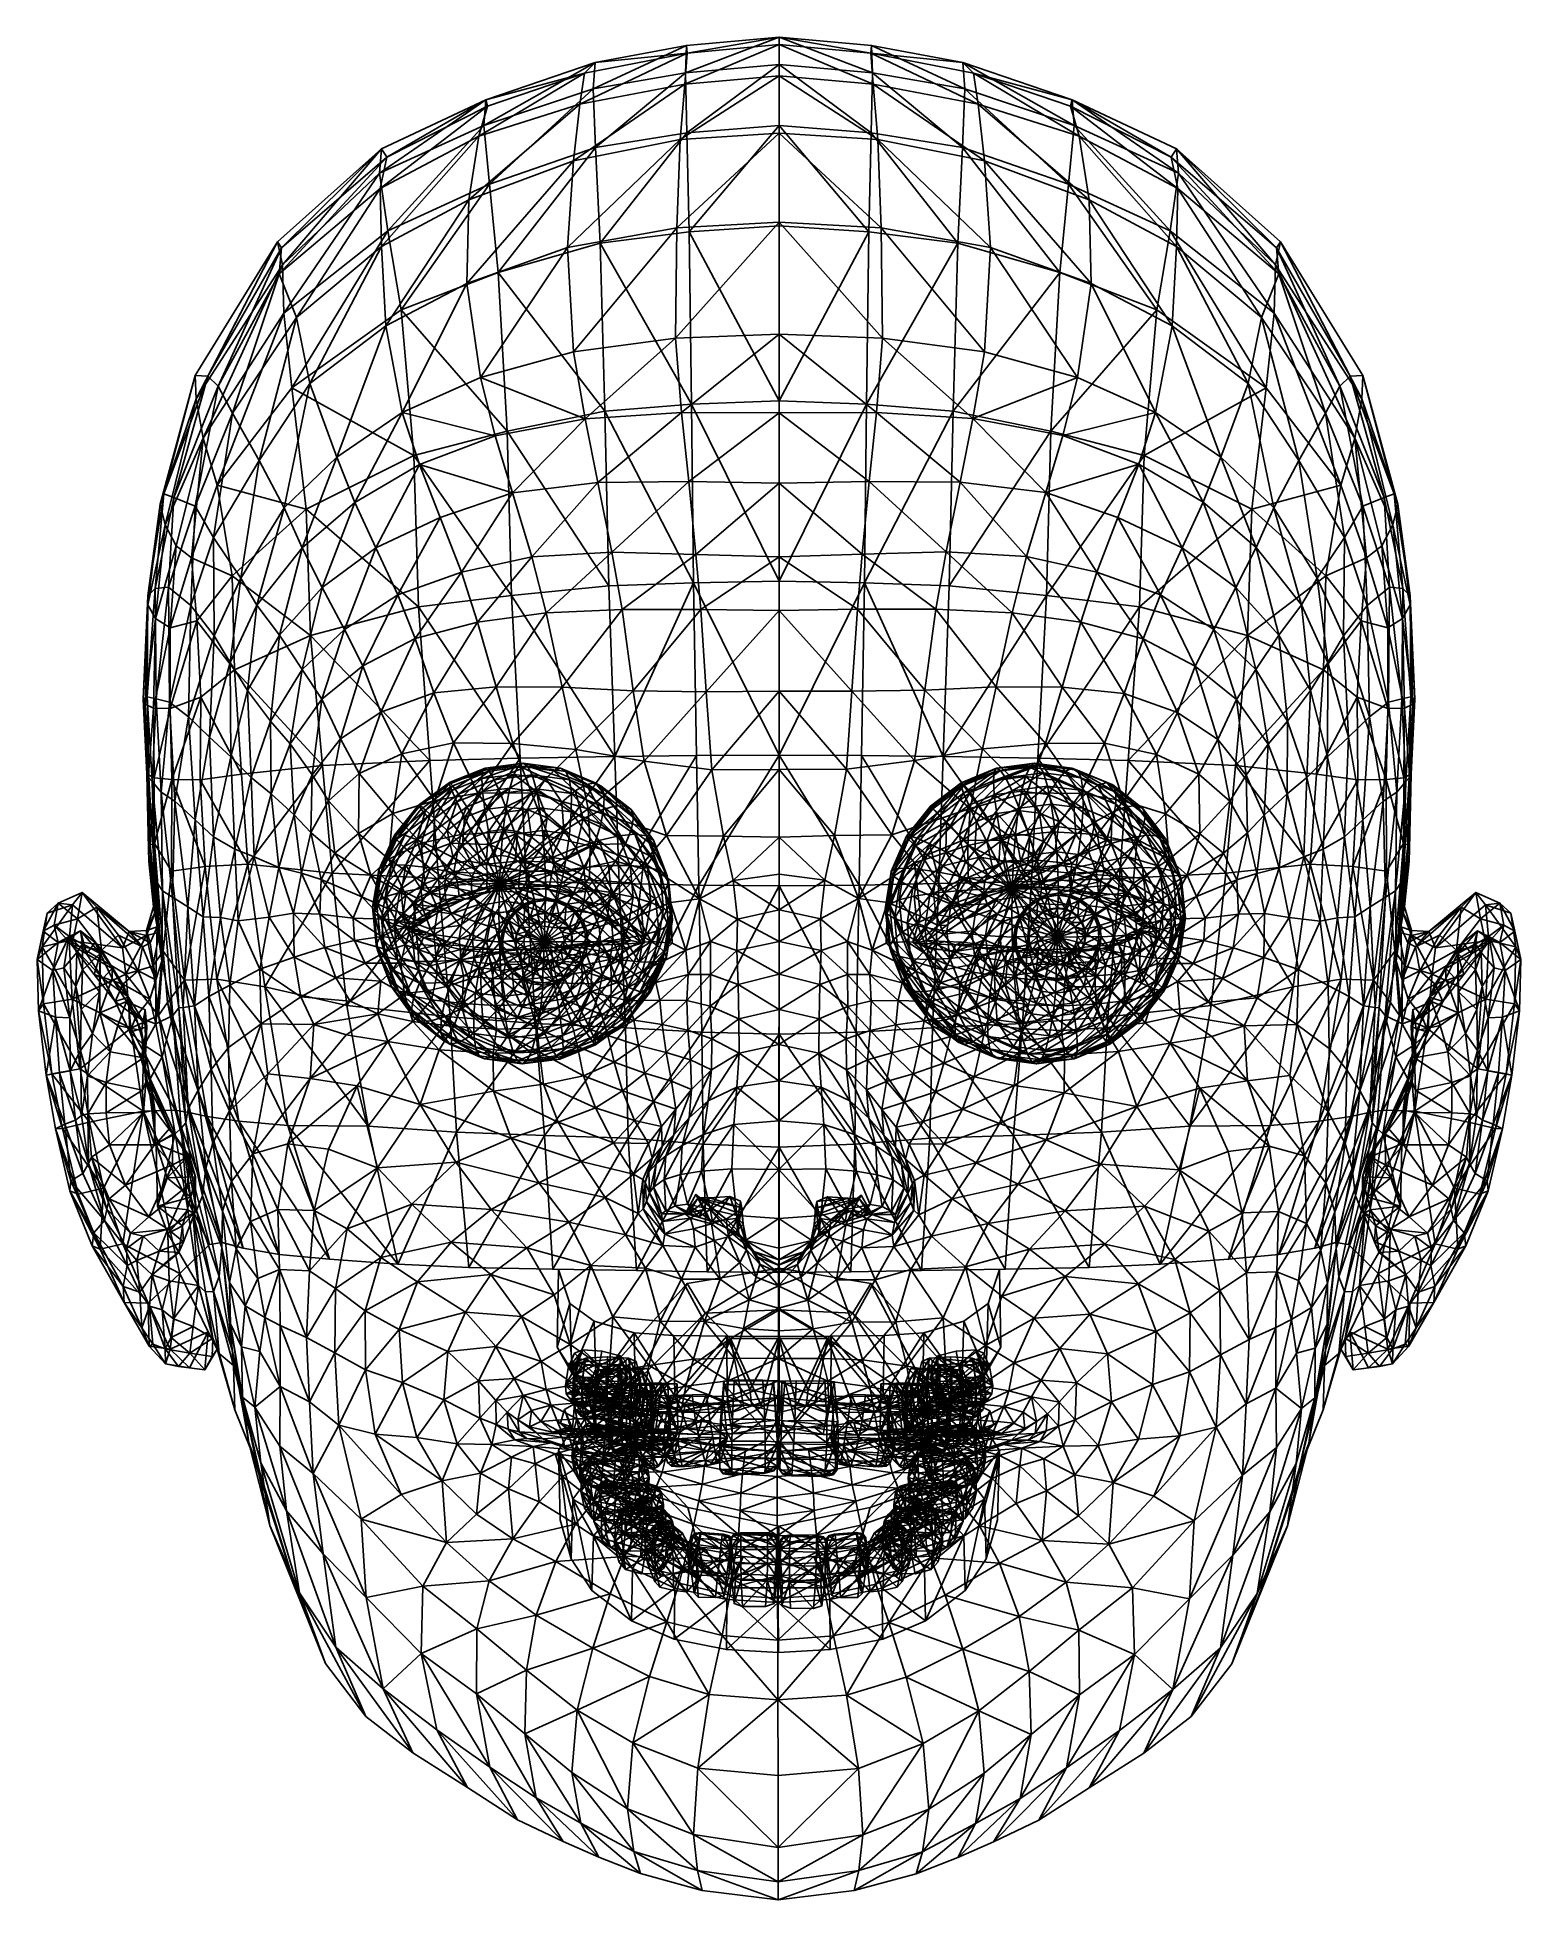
# Model space of a CAD drawing. Extents: x -8.9 to 8.9, y -9.3 to 12.9.
import ezdxf

# ---------------------------------------------------------------- set-up
doc = ezdxf.new("R2010")
doc.units = 0
for name, color, linetype in [('eyeLeft', 254, 'CONTINUOUS'), ('eyeRight', 254, 'CONTINUOUS'), ('head', 254, 'CONTINUOUS'), ('teeth', 254, 'CONTINUOUS')]:
    doc.layers.add(name, color=color, linetype=linetype)

msp = doc.modelspace()

# ---------------------------------------------------------------- meshes
at = {"layer": 'eyeLeft', "color": 254}
mesh = msp.add_polyface(dxfattribs=at)
corners = [(2.818801, 3.033914, 3.886812), (2.611222, 2.877307, 3.893206), (2.391512, 3.10324, 3.737364), (2.655714, 3.302566, 3.729226), (3.058519, 3.1326, 3.865508), (2.960809, 3.428169, 3.702112), (3.286029, 3.471494, 3.657867), (2.866917, 3.685383, 3.481578), (2.508154, 3.537691, 3.513462), (3.249328, 3.736327, 3.429552), (2.780435, 3.894355, 3.212398), (2.381801, 3.730245, 3.247825), (3.205352, 3.950953, 3.154588), (2.704705, 4.047049, 2.904897), (3.15579, 4.107135, 2.843527), (2.281512, 3.872837, 2.942508), (2.642623, 4.137606, 2.570897), (3.102546, 4.198865, 2.508324), (3.314044, 3.166633, 3.830744), (3.106851, 2.977827, 3.926025), (2.902406, 2.893655, 3.944193), (2.596584, 4.162532, 2.223243), (3.047669, 4.222618, 2.161873), (2.993263, 4.177482, 1.817465), (3.415501, 4.122708, 1.741211), (2.568346, 4.120884, 1.875275), (2.941424, 4.065193, 1.488363), (3.321424, 4.015891, 1.419737), (2.559013, 4.01425, 1.540389), (2.894141, 3.890063, 1.187195), (3.217311, 3.848134, 1.128832), (2.568921, 3.846738, 1.231441), (2.853232, 3.658818, 0.925541), (3.107137, 3.625882, 0.879688), (2.597707, 3.624785, 0.960306), (2.35799, 3.526099, 0.98161), (2.820269, 3.380361, 0.713456), (2.99516, 3.357669, 0.681871), (3.157029, 3.290402, 0.6448), (2.644268, 3.356914, 0.7374), (2.479146, 3.288942, 0.752076), (2.796519, 3.065377, 0.55909), (2.885682, 3.053804, 0.542986), (2.968196, 3.019512, 0.524089), (3.038456, 2.964829, 0.50368), (3.294844, 3.18313, 0.604767), (3.091653, 2.893471, 0.483153), (2.622617, 3.018768, 0.578777), (2.549719, 2.963777, 0.581023), (2.706789, 3.053418, 0.571296), (2.782894, 2.725973, 0.468374)]
mesh.append_faces([[corners[k] for k in face] for face in [(0, 1, 2), (2, 3, 0), (4, 0, 3), (5, 4, 3), (5, 6, 4), (5, 3, 7), (8, 7, 3), (6, 5, 9), (7, 9, 5), (7, 8, 10), (11, 10, 8), (10, 12, 7), (9, 7, 12), (10, 11, 13), (13, 14, 10), (12, 10, 14), (13, 15, 16), (16, 17, 13), (14, 13, 17), (4, 18, 19), (20, 0, 19), (4, 19, 0), (0, 20, 1), (16, 21, 17), (22, 17, 21), (23, 24, 22), (21, 25, 22), (23, 22, 25), (26, 27, 23), (25, 28, 23), (26, 23, 28), (29, 30, 26), (27, 26, 30), (28, 31, 26), (29, 26, 31), (32, 33, 29), (30, 29, 33), (34, 31, 35), (34, 32, 31), (29, 31, 32), (36, 37, 32), (33, 32, 37), (37, 38, 33), (39, 34, 40), (39, 36, 34), (32, 34, 36), (41, 42, 36), (37, 36, 42), (42, 43, 37), (38, 37, 43), (43, 44, 38), (45, 38, 44), (44, 46, 45), (47, 40, 48), (40, 47, 39), (49, 39, 47), (49, 41, 39), (36, 39, 41), (50, 42, 41), (50, 41, 49)]], dxfattribs={"color": 254})
mesh = msp.add_polyface(dxfattribs=at)
corners = [(3.609199, 3.429565, 3.599503), (3.314044, 3.166633, 3.830744), (3.286029, 3.471494, 3.657867), (3.567948, 3.133697, 3.78489), (3.908283, 3.305263, 3.531005), (3.802952, 3.036033, 3.731069), (3.058519, 3.1326, 3.865508), (3.249328, 3.736327, 3.429552), (3.629328, 3.687025, 3.360926), (3.205352, 3.950953, 3.154588), (3.62759, 3.896179, 3.078334), (3.981022, 3.540863, 3.280379), (3.15579, 4.107135, 2.843527), (3.604031, 4.048986, 2.762577), (4.018371, 3.733769, 2.988836), (3.102546, 4.198865, 2.508324), (3.55957, 4.13958, 2.425789), (4.018888, 3.876579, 2.667566), (3.74174, 2.895463, 3.811368), (3.912363, 2.762649, 3.761803), (3.669055, 2.743516, 3.872885), (3.541324, 2.978763, 3.857269), (3.507186, 2.810783, 3.909956), (3.324774, 3.006848, 3.896375), (3.332295, 2.833475, 3.941541), (3.106851, 2.977827, 3.926025), (3.156294, 2.810028, 3.965485), (3.047669, 4.222618, 2.161873), (3.49591, 4.164469, 2.080924), (3.910766, 3.992061, 1.985913), (3.415501, 4.122708, 1.741211), (3.806282, 3.960298, 1.651713), (2.993263, 4.177482, 1.817465), (3.321424, 4.015891, 1.419737), (3.673119, 3.869729, 1.33919), (3.516395, 3.723832, 1.060334), (3.217311, 3.848134, 1.128832), (3.97254, 3.636656, 1.252211), (3.771036, 3.525624, 0.986364), (3.107137, 3.625882, 0.879688), (3.342141, 3.528218, 0.825867), (3.542208, 3.372488, 0.76775), (3.693706, 3.169295, 0.709296), (3.963857, 3.267005, 0.911966), (3.157029, 3.290402, 0.6448), (3.294844, 3.18313, 0.604767), (3.399201, 3.043161, 0.564501), (3.462991, 2.880047, 0.526749), (3.786321, 2.932482, 0.654486), (3.48188, 2.704903, 0.494081), (3.091653, 2.893471, 0.483153), (3.124172, 2.810323, 0.463909), (3.133807, 2.72103, 0.447253)]
mesh.append_faces([[corners[k] for k in face] for face in [(0, 1, 2), (3, 1, 0), (3, 4, 5), (3, 0, 4), (1, 6, 2), (2, 7, 0), (8, 0, 7), (0, 8, 4), (7, 9, 8), (10, 8, 9), (8, 10, 11), (9, 12, 10), (13, 10, 12), (10, 13, 14), (12, 15, 13), (16, 13, 15), (13, 16, 17), (18, 19, 20), (18, 21, 5), (3, 5, 21), (20, 22, 18), (21, 18, 22), (21, 23, 3), (1, 3, 23), (22, 24, 21), (23, 21, 24), (23, 25, 1), (24, 26, 23), (25, 23, 26), (27, 28, 15), (16, 15, 28), (28, 29, 16), (28, 27, 30), (30, 31, 28), (29, 28, 31), (30, 32, 33), (33, 34, 30), (31, 30, 34), (34, 33, 35), (36, 35, 33), (37, 34, 38), (35, 38, 34), (39, 40, 36), (35, 36, 40), (40, 41, 35), (38, 35, 41), (41, 42, 38), (43, 38, 42), (40, 39, 44), (44, 45, 40), (41, 40, 45), (45, 46, 41), (42, 41, 46), (46, 47, 42), (48, 42, 47), (48, 47, 49), (46, 45, 50), (50, 51, 46), (47, 46, 51), (52, 47, 51)]], dxfattribs={"color": 254})
mesh = msp.add_polyface(dxfattribs=at)
corners = [(1.956096, 2.998195, 3.509629), (2.197489, 3.303304, 3.52303), (2.391512, 3.10324, 3.737364), (2.655714, 3.302566, 3.729226), (2.508154, 3.537691, 3.513462), (1.768389, 3.130792, 3.243565), (2.036613, 3.469807, 3.258455), (2.381801, 3.730245, 3.247825), (1.630313, 3.236457, 2.937986), (1.915059, 3.596356, 2.953793), (2.281512, 3.872837, 2.942508), (2.704705, 4.047049, 2.904897), (1.359958, 2.88413, 2.56199), (1.547187, 3.311129, 2.604633), (1.837505, 3.678081, 2.620751), (2.21114, 3.959973, 2.609243), (2.642623, 4.137606, 2.570897), (1.522192, 3.351939, 2.256332), (1.806938, 3.711838, 2.272139), (2.173391, 3.98832, 2.260854), (2.596584, 4.162532, 2.223243), (1.338568, 2.933144, 2.214508), (1.5563, 3.357321, 1.906442), (1.383325, 2.962829, 1.867046), (1.824524, 3.696335, 1.921332), (2.169712, 3.956774, 1.910702), (2.568346, 4.120884, 1.875275), (1.648192, 3.327062, 1.56844), (1.492522, 2.972027, 1.532983), (1.889586, 3.632171, 1.581841), (2.200251, 3.866558, 1.572273), (2.559013, 4.01425, 1.540389), (1.794341, 3.262333, 1.255294), (1.999624, 3.521809, 1.266692), (2.263826, 3.721135, 1.258554), (2.568921, 3.846738, 1.231441), (1.989122, 3.165625, 0.979048), (1.885104, 2.928388, 0.955356), (2.150411, 3.369491, 0.988003), (2.35799, 3.526099, 0.98161), (2.225055, 3.040633, 0.750311), (2.336156, 3.181066, 0.75648), (2.479146, 3.288942, 0.752076), (2.597707, 3.624785, 0.960306), (2.549719, 2.963777, 0.581023)]
mesh.append_faces([[corners[k] for k in face] for face in [(0, 1, 2), (1, 3, 2), (1, 4, 3), (5, 1, 0), (5, 6, 1), (4, 1, 7), (6, 7, 1), (8, 6, 5), (8, 9, 6), (7, 6, 10), (9, 10, 6), (10, 11, 7), (12, 13, 8), (13, 9, 8), (13, 14, 9), (14, 15, 9), (10, 9, 15), (15, 16, 10), (12, 17, 13), (13, 18, 14), (17, 18, 13), (14, 18, 15), (19, 15, 18), (15, 19, 16), (20, 16, 19), (21, 22, 17), (23, 22, 21), (17, 24, 18), (22, 24, 17), (18, 24, 19), (25, 19, 24), (19, 25, 20), (26, 20, 25), (23, 27, 22), (28, 27, 23), (22, 29, 24), (27, 29, 22), (24, 29, 25), (30, 25, 29), (25, 30, 26), (31, 26, 30), (28, 32, 27), (27, 33, 29), (32, 33, 27), (29, 33, 30), (34, 30, 33), (30, 34, 31), (35, 31, 34), (36, 32, 37), (32, 36, 33), (38, 33, 36), (33, 38, 34), (39, 34, 38), (34, 39, 35), (36, 40, 38), (41, 38, 40), (38, 41, 39), (42, 39, 41), (39, 42, 43), (41, 44, 42)]], dxfattribs={"color": 254})
mesh = msp.add_polyface(dxfattribs=at)
corners = [(3.802952, 3.036033, 3.731069), (4.162924, 3.107055, 3.457036), (4.003019, 2.880304, 3.672952), (3.908283, 3.305263, 3.531005), (4.355746, 2.848436, 3.382637), (4.154517, 2.67711, 3.614498), (3.981022, 3.540863, 3.280379), (3.629328, 3.687025, 3.360926), (4.280443, 3.30779, 3.1934), (4.507184, 3.003688, 3.105916), (4.64579, 2.649288, 3.02389), (4.018371, 3.733769, 2.988836), (3.62759, 3.896179, 3.078334), (4.351066, 3.474791, 2.89219), (4.603007, 3.136897, 2.794984), (4.757023, 2.743109, 2.703841), (4.018888, 3.876579, 2.667566), (3.604031, 4.048986, 2.762577), (4.372077, 3.601647, 2.564967), (4.639538, 3.242937, 2.461773), (4.803034, 2.824889, 2.365016), (3.982552, 3.963788, 2.328915), (3.55957, 4.13958, 2.425789), (4.342665, 3.683476, 2.224307), (4.615359, 3.317736, 2.119091), (4.782065, 2.891499, 2.020438), (3.912363, 2.762649, 3.761803), (3.74174, 2.895463, 3.811368), (3.910766, 3.992061, 1.985913), (4.263956, 3.717129, 1.883313), (4.531418, 3.358419, 1.780119), (4.694913, 2.940371, 1.683362), (4.138977, 3.701319, 1.555067), (3.806282, 3.960298, 1.651713), (4.390918, 3.363425, 1.457861), (4.544934, 2.969637, 1.366718), (3.97254, 3.636656, 1.252211), (3.673119, 3.869729, 1.33919), (4.19928, 3.332555, 1.164727), (4.337887, 2.978154, 1.082701), (4.590525, 2.546789, 1.287849), (3.771036, 3.525624, 0.986364), (3.963857, 3.267005, 0.911966), (4.081734, 2.965618, 0.842209), (4.378926, 2.597605, 1.011721), (3.693706, 3.169295, 0.709296), (3.786321, 2.932482, 0.654486), (3.813736, 2.678211, 0.60706)]
mesh.append_faces([[corners[k] for k in face] for face in [(0, 1, 2), (0, 3, 1), (4, 5, 2), (2, 1, 4), (6, 3, 7), (8, 1, 3), (3, 6, 8), (9, 4, 1), (1, 8, 9), (4, 9, 10), (11, 6, 12), (6, 11, 8), (13, 8, 11), (14, 9, 8), (8, 13, 14), (9, 14, 15), (16, 11, 17), (11, 16, 13), (18, 13, 16), (19, 14, 13), (13, 18, 19), (20, 15, 14), (14, 19, 20), (21, 16, 22), (16, 21, 18), (23, 18, 21), (24, 19, 18), (23, 24, 18), (25, 20, 19), (24, 25, 19), (26, 27, 2), (0, 2, 27), (21, 22, 28), (28, 29, 21), (23, 21, 29), (23, 29, 24), (30, 24, 29), (24, 30, 25), (31, 25, 30), (29, 28, 32), (33, 32, 28), (29, 32, 30), (34, 30, 32), (30, 34, 31), (35, 31, 34), (32, 33, 36), (37, 36, 33), (32, 36, 34), (38, 34, 36), (34, 38, 35), (39, 35, 38), (35, 39, 40), (41, 42, 36), (38, 36, 42), (38, 42, 39), (43, 39, 42), (39, 43, 44), (45, 46, 42), (43, 42, 46), (43, 46, 47)]], dxfattribs={"color": 254})
mesh = msp.add_polyface(dxfattribs=at)
corners = [(2.345916, 2.436203, 3.860558), (2.003365, 2.218018, 3.64896), (2.05384, 2.541839, 3.695814), (2.186228, 2.843764, 3.725966), (2.449933, 2.67344, 3.884251), (2.611222, 2.877307, 3.893206), (2.391512, 3.10324, 3.737364), (1.741074, 2.262395, 3.419079), (1.800425, 2.643161, 3.474172), (1.956096, 2.998195, 3.509629), (1.529474, 2.313212, 3.14295), (1.595414, 2.736301, 3.204169), (1.768389, 3.130792, 3.243565), (1.376686, 2.368517, 2.831173), (1.446689, 2.817661, 2.896161), (1.630313, 3.236457, 2.937986), (1.288588, 2.426186, 2.495728), (1.359958, 2.88413, 2.56199), (2.587821, 2.586229, 3.942009), (2.499103, 2.383909, 3.921805), (1.268565, 2.484, 2.14952), (1.338568, 2.933144, 2.214508), (1.522192, 3.351939, 2.256332), (1.362977, 2.116891, 1.726959), (1.317385, 2.539741, 1.805827), (1.383325, 2.962829, 1.867046), (1.47421, 2.210712, 1.40691), (1.433171, 2.591262, 1.47789), (1.492522, 2.972027, 1.532983), (1.646379, 2.31295, 1.117924), (1.611477, 2.636587, 1.178289), (1.661952, 2.960408, 1.225143), (1.794341, 3.262333, 1.255294), (1.872869, 2.419691, 0.871116), (1.845454, 2.673973, 0.918543), (1.885104, 2.928388, 0.955356), (2.144983, 2.526839, 0.675968), (2.208773, 2.363725, 0.638216), (2.126095, 2.701984, 0.708636), (2.153411, 2.877227, 0.733992), (1.989122, 3.165625, 0.979048), (2.225055, 3.040633, 0.750311), (2.484783, 2.5471, 0.520732), (2.537981, 2.475742, 0.500205), (2.31313, 2.223756, 0.59795), (2.452265, 2.630249, 0.539977), (2.44263, 2.719542, 0.556633), (2.456561, 2.808885, 0.569559), (2.493084, 2.892182, 0.577878), (2.336156, 3.181066, 0.75648), (2.549719, 2.963777, 0.581023)]
mesh.append_faces([[corners[k] for k in face] for face in [(0, 1, 2), (2, 3, 4), (0, 2, 4), (3, 5, 4), (3, 6, 5), (7, 8, 2), (8, 3, 2), (8, 9, 3), (9, 6, 3), (10, 8, 7), (10, 11, 8), (11, 9, 8), (11, 12, 9), (13, 11, 10), (13, 14, 11), (14, 12, 11), (14, 15, 12), (16, 14, 13), (16, 17, 14), (17, 15, 14), (4, 18, 0), (19, 0, 18), (20, 21, 16), (17, 16, 21), (21, 22, 17), (23, 24, 20), (24, 25, 20), (21, 20, 25), (26, 27, 24), (27, 28, 24), (25, 24, 28), (29, 27, 26), (29, 30, 27), (30, 31, 27), (28, 27, 31), (31, 32, 28), (30, 29, 33), (34, 30, 33), (31, 30, 34), (35, 31, 34), (31, 35, 32), (36, 33, 37), (34, 33, 36), (38, 34, 36), (35, 34, 38), (39, 35, 38), (35, 39, 40), (41, 40, 39), (42, 37, 43), (44, 43, 37), (37, 42, 36), (45, 36, 42), (38, 36, 45), (46, 38, 45), (39, 38, 46), (47, 39, 46), (39, 47, 41), (48, 41, 47), (41, 48, 49), (50, 49, 48)]], dxfattribs={"color": 254})
mesh = msp.add_polyface(dxfattribs=at)
corners = [(3.071664, 2.60122, 3.981907), (2.991172, 2.742056, 3.98016), (3.1988, 2.653557, 3.970608), (3.156294, 2.810028, 3.965485), (2.961567, 2.518149, 3.985297), (2.848182, 2.634179, 3.984565), (2.876014, 2.410021, 3.980548), (2.737081, 2.493747, 3.978396), (2.665437, 2.330341, 3.962076), (2.896745, 2.398498, 3.967834), (2.844277, 2.278844, 3.955885), (2.978093, 2.50133, 3.972352), (3.082798, 2.580316, 3.969126), (3.203709, 2.630096, 3.958381), (3.085798, 2.391537, 3.913221), (3.030854, 2.322097, 3.910172), (3.080412, 2.397028, 3.916176), (3.024143, 2.325918, 3.913054), (3.156503, 2.444887, 3.911045), (3.152817, 2.451663, 3.913948), (2.902406, 2.893655, 3.944193), (3.106851, 2.977827, 3.926025), (2.725377, 2.760093, 3.949645), (2.611222, 2.877307, 3.893206), (2.587821, 2.586229, 3.942009), (2.449933, 2.67344, 3.884251), (2.499103, 2.383909, 3.921805), (3.154226, 2.32154, 3.909881), (3.204904, 2.359776, 3.90832), (3.083353, 2.548389, 0.426008), (3.026717, 2.476795, 0.422862), (3.38292, 2.366253, 0.452406), (2.953819, 2.421803, 0.425108), (3.271818, 2.22582, 0.446237), (2.537981, 2.475742, 0.500205), (2.31313, 2.223756, 0.59795), (2.60824, 2.421059, 0.479797), (2.782894, 2.725973, 0.468374), (2.968196, 3.019512, 0.524089), (2.885682, 3.053804, 0.542986), (3.038456, 2.964829, 0.50368), (3.091653, 2.893471, 0.483153), (3.124172, 2.810323, 0.463909), (3.133807, 2.72103, 0.447253), (3.119875, 2.631686, 0.434327), (2.869648, 2.387153, 0.432589), (2.779918, 2.375194, 0.444796), (2.690754, 2.386768, 0.460899), (2.484783, 2.5471, 0.520732), (2.452265, 2.630249, 0.539977), (2.44263, 2.719542, 0.556633), (2.456561, 2.808885, 0.569559), (2.493084, 2.892182, 0.577878), (2.549719, 2.963777, 0.581023), (2.622617, 3.018768, 0.578777), (2.706789, 3.053418, 0.571296)]
mesh.append_faces([[corners[k] for k in face] for face in [(0, 1, 2), (3, 2, 1), (4, 5, 0), (1, 0, 5), (6, 7, 4), (5, 4, 7), (7, 6, 8), (9, 10, 6), (11, 9, 4), (6, 4, 9), (4, 0, 11), (12, 11, 0), (0, 2, 12), (13, 12, 2), (14, 15, 16), (9, 11, 17), (16, 17, 11), (18, 14, 19), (16, 19, 14), (11, 12, 16), (19, 16, 12), (12, 13, 19), (1, 20, 3), (21, 3, 20), (22, 23, 20), (5, 22, 1), (20, 1, 22), (24, 25, 22), (23, 22, 25), (7, 24, 5), (22, 5, 24), (24, 7, 26), (8, 26, 7), (27, 14, 28), (18, 28, 14), (29, 30, 31), (30, 32, 33), (34, 35, 36), (37, 38, 39), (37, 40, 38), (37, 41, 40), (37, 42, 41), (37, 43, 42), (44, 43, 37), (29, 44, 37), (30, 29, 37), (32, 30, 37), (45, 32, 37), (46, 45, 37), (46, 37, 47), (47, 37, 36), (36, 37, 34), (34, 37, 48), (48, 37, 49), (49, 37, 50), (37, 51, 50), (37, 52, 51), (37, 53, 52), (37, 54, 53), (37, 55, 54)]], dxfattribs={"color": 254})
mesh = msp.add_polyface(dxfattribs=at)
corners = [(4.247132, 2.440298, 3.559688), (4.154517, 2.67711, 3.614498), (4.473622, 2.547049, 3.312881), (4.355746, 2.848436, 3.382637), (4.508524, 2.223413, 3.252516), (4.274547, 2.186027, 3.512263), (4.64579, 2.649288, 3.02389), (4.686829, 2.268739, 2.95291), (4.757023, 2.743109, 2.703841), (4.507184, 3.003688, 3.105916), (4.802614, 2.32026, 2.624972), (4.851437, 2.376, 2.28129), (4.803034, 2.824889, 2.365016), (4.831412, 2.433815, 1.935072), (4.782065, 2.891499, 2.020438), (3.911227, 2.496275, 3.792586), (3.975017, 2.333161, 3.754834), (3.780101, 2.411968, 3.837476), (3.829218, 2.286378, 3.808408), (3.69974, 2.519738, 3.86848), (3.80687, 2.636244, 3.832852), (3.593628, 2.602344, 3.899306), (3.669055, 2.743516, 3.872885), (3.680096, 2.502842, 3.86126), (3.579179, 2.581385, 3.890573), (3.756504, 2.400349, 3.831776), (3.803221, 2.280909, 3.804131), (3.618723, 2.327198, 3.818961), (3.56587, 2.398073, 3.839352), (3.643018, 2.242691, 3.799621), (3.611467, 2.323347, 3.818289), (3.651028, 2.244601, 3.799844), (4.120562, 2.387401, 3.665207), (4.143938, 2.170539, 3.624759), (4.041577, 2.58936, 3.71195), (3.912363, 2.762649, 3.761803), (4.003019, 2.880304, 3.672952), (4.694913, 2.940371, 1.683362), (4.743316, 2.491482, 1.599636), (4.673313, 2.042337, 1.534648), (4.544934, 2.969637, 1.366718), (4.590525, 2.546789, 1.287849), (4.524587, 2.123699, 1.226631), (4.378926, 2.597605, 1.011721), (4.337887, 2.978154, 1.082701), (4.319575, 2.21684, 0.956628), (4.116636, 2.641982, 0.781845), (4.081734, 2.965618, 0.842209), (4.066161, 2.318161, 0.734991), (3.813736, 2.678211, 0.60706), (3.774086, 2.423786, 0.570246), (3.670068, 2.18656, 0.546555), (3.786321, 2.932482, 0.654486), (3.48188, 2.704903, 0.494081), (3.454564, 2.529659, 0.468725)]
mesh.append_faces([[corners[k] for k in face] for face in [(0, 1, 2), (3, 2, 1), (2, 4, 0), (5, 0, 4), (6, 2, 3), (7, 4, 2), (2, 6, 7), (8, 6, 9), (10, 7, 6), (6, 8, 10), (11, 10, 8), (12, 11, 8), (13, 11, 12), (14, 13, 12), (15, 16, 17), (18, 17, 16), (17, 19, 15), (20, 15, 19), (19, 21, 20), (22, 20, 21), (23, 21, 19), (24, 21, 23), (25, 19, 17), (23, 19, 25), (26, 17, 18), (17, 26, 25), (23, 25, 27), (28, 23, 27), (27, 29, 30), (31, 27, 25), (25, 26, 31), (0, 5, 32), (32, 33, 16), (1, 0, 34), (32, 34, 0), (34, 32, 15), (16, 15, 32), (34, 35, 1), (36, 1, 35), (15, 20, 34), (35, 34, 20), (20, 22, 35), (14, 37, 13), (38, 13, 37), (38, 39, 13), (37, 40, 38), (41, 38, 40), (41, 42, 38), (43, 41, 44), (45, 42, 41), (43, 45, 41), (46, 43, 47), (48, 45, 43), (46, 48, 43), (47, 49, 46), (46, 50, 48), (46, 49, 50), (51, 48, 50), (52, 53, 49), (49, 54, 50)]], dxfattribs={"color": 254})
mesh = msp.add_polyface(dxfattribs=at)
corners = [(3.593628, 2.602344, 3.899306), (3.468997, 2.654139, 3.927849), (3.669055, 2.743516, 3.872885), (3.507186, 2.810783, 3.909956), (3.334326, 2.671611, 3.95217), (3.332295, 2.833475, 3.941541), (3.1988, 2.653557, 3.970608), (3.156294, 2.810028, 3.965485), (3.460651, 2.630649, 3.91772), (3.332586, 2.647258, 3.940847), (3.579179, 2.581385, 3.890573), (3.203709, 2.630096, 3.958381), (3.152817, 2.451663, 3.913948), (3.238152, 2.478496, 3.903788), (3.156503, 2.444887, 3.911045), (3.236431, 2.486085, 3.906517), (3.325556, 2.497954, 3.894391), (3.325186, 2.490095, 3.891948), (3.414119, 2.486468, 3.878397), (3.411672, 2.47887, 3.876328), (3.491711, 2.445609, 3.857998), (3.496085, 2.452403, 3.859625), (3.559857, 2.392558, 3.838201), (3.56587, 2.398073, 3.839352), (3.680096, 2.502842, 3.86126), (3.611467, 2.323347, 3.818289), (3.618723, 2.327198, 3.818961), (3.387811, 2.384146, 3.883437), (3.325822, 2.392188, 3.894632), (3.322739, 2.149373, 3.871847), (3.445193, 2.360294, 3.870294), (3.494037, 2.322272, 3.856105), (3.263429, 2.383878, 3.90312), (3.204904, 2.359776, 3.90832), (3.643018, 2.242691, 3.799621), (3.531035, 2.272664, 3.841832), (3.454564, 2.529659, 0.468725), (3.813736, 2.678211, 0.60706), (3.48188, 2.704903, 0.494081), (3.38292, 2.366253, 0.452406), (3.774086, 2.423786, 0.570246), (3.670068, 2.18656, 0.546555), (3.462991, 2.880047, 0.526749), (3.133807, 2.72103, 0.447253), (3.119875, 2.631686, 0.434327), (3.083353, 2.548389, 0.426008), (3.271818, 2.22582, 0.446237), (3.026717, 2.476795, 0.422862)]
mesh.append_faces([[corners[k] for k in face] for face in [(0, 1, 2), (3, 2, 1), (1, 4, 3), (5, 3, 4), (4, 6, 5), (7, 5, 6), (1, 8, 4), (9, 4, 8), (10, 1, 0), (8, 1, 10), (4, 9, 6), (11, 6, 9), (12, 13, 14), (15, 13, 12), (15, 12, 11), (16, 17, 15), (15, 17, 13), (9, 16, 11), (15, 11, 16), (18, 19, 16), (17, 16, 19), (8, 18, 9), (16, 9, 18), (20, 18, 21), (19, 18, 20), (21, 8, 10), (18, 8, 21), (22, 21, 23), (20, 21, 22), (10, 24, 23), (21, 10, 23), (25, 23, 26), (22, 23, 25), (27, 28, 19), (17, 19, 28), (29, 27, 30), (29, 30, 31), (14, 32, 33), (13, 32, 14), (32, 13, 17), (28, 32, 17), (25, 34, 35), (35, 31, 25), (22, 25, 31), (28, 27, 29), (30, 27, 20), (19, 20, 27), (31, 30, 22), (20, 22, 30), (33, 32, 29), (32, 28, 29), (36, 37, 38), (39, 40, 36), (41, 40, 39), (42, 43, 38), (44, 38, 43), (38, 44, 36), (45, 36, 44), (39, 36, 45), (46, 39, 47)]], dxfattribs={"color": 254})
mesh = msp.add_polyface(dxfattribs=at)
corners = [(2.038267, 1.894381, 3.588595), (2.33368, 1.927507, 3.776318), (2.156144, 1.592995, 3.518839), (2.426295, 1.690704, 3.72151), (2.306265, 2.181788, 3.823745), (2.003365, 2.218018, 3.64896), (2.345916, 2.436203, 3.860558), (1.782113, 1.881846, 3.348099), (1.741074, 2.262395, 3.419079), (2.05384, 2.541839, 3.695814), (1.92072, 1.527445, 3.266073), (1.575066, 1.890363, 3.064082), (1.529474, 2.313212, 3.14295), (1.729081, 1.496575, 2.972939), (1.425089, 1.919628, 2.747447), (1.376686, 2.368517, 2.831173), (1.588584, 1.501579, 2.65069), (1.337935, 1.968501, 2.410362), (1.288588, 2.426186, 2.495728), (2.499103, 2.383909, 3.921805), (2.465291, 2.166924, 3.890407), (2.665437, 2.330341, 3.962076), (2.63812, 2.155097, 3.936721), (2.488668, 1.950062, 3.84996), (2.657009, 1.979953, 3.904052), (2.567662, 1.748102, 3.803215), (2.720799, 1.816839, 3.8663), (1.480463, 1.617061, 1.969037), (1.316968, 2.03511, 2.065793), (1.268565, 2.484, 2.14952), (1.516992, 1.723104, 1.635816), (1.362977, 2.116891, 1.726959), (1.612816, 1.856312, 1.324884), (1.47421, 2.210712, 1.40691), (1.317385, 2.539741, 1.805827), (1.764256, 2.011564, 1.048167), (1.957077, 1.752944, 0.973769), (1.839556, 1.552211, 1.2374), (1.646379, 2.31295, 1.117924), (2.116982, 1.979695, 0.757854), (2.317049, 1.823966, 0.699737), (2.211717, 1.554737, 0.899799), (1.965484, 2.182889, 0.816308), (1.872869, 2.419691, 0.871116), (2.787705, 2.026525, 0.489261), (2.612814, 2.049216, 0.520846), (2.552043, 1.726302, 0.645917), (2.450945, 2.116484, 0.557917), (2.31313, 2.223756, 0.59795), (2.208773, 2.363725, 0.638216), (2.690754, 2.386768, 0.460899), (2.60824, 2.421059, 0.479797)]
mesh.append_faces([[corners[k] for k in face] for face in [(0, 1, 2), (3, 2, 1), (1, 0, 4), (5, 4, 0), (4, 5, 6), (2, 7, 0), (0, 8, 5), (7, 8, 0), (8, 9, 5), (10, 11, 7), (7, 12, 8), (11, 12, 7), (13, 14, 11), (11, 15, 12), (14, 15, 11), (16, 17, 14), (14, 18, 15), (17, 18, 14), (6, 19, 4), (20, 4, 19), (20, 19, 21), (22, 20, 21), (20, 1, 4), (20, 23, 1), (23, 20, 22), (24, 23, 22), (23, 3, 1), (23, 25, 3), (24, 25, 23), (24, 26, 25), (27, 28, 17), (28, 18, 17), (28, 29, 18), (30, 28, 27), (30, 31, 28), (31, 29, 28), (32, 31, 30), (32, 33, 31), (33, 34, 31), (35, 32, 36), (37, 36, 32), (35, 33, 32), (35, 38, 33), (39, 36, 40), (41, 40, 36), (42, 35, 39), (36, 39, 35), (35, 42, 38), (43, 38, 42), (44, 45, 46), (45, 47, 40), (46, 45, 40), (48, 39, 47), (40, 47, 39), (49, 42, 48), (39, 48, 42), (42, 49, 43), (50, 51, 47), (45, 50, 47), (47, 51, 48)]], dxfattribs={"color": 254})
mesh = msp.add_polyface(dxfattribs=at)
corners = [(4.508524, 2.223413, 3.252516), (4.458049, 1.899591, 3.205662), (4.274547, 2.186027, 3.512263), (4.234897, 1.931601, 3.475448), (4.325661, 1.597667, 3.17551), (4.686829, 2.268739, 2.95291), (4.627478, 1.887973, 2.897816), (4.802614, 2.32026, 2.624972), (4.736676, 1.897171, 2.563754), (4.471808, 1.532938, 2.86236), (4.851437, 2.376, 2.28129), (4.781434, 1.926855, 2.216302), (4.5637, 1.502679, 2.524358), (4.831412, 2.433815, 1.935072), (4.760041, 1.97587, 1.86881), (4.597809, 1.508059, 2.174477), (3.993905, 2.158017, 3.722166), (3.966589, 1.982773, 3.69681), (3.843762, 2.151512, 3.783253), (3.822729, 2.016569, 3.763728), (3.975017, 2.333161, 3.754834), (3.829218, 2.286378, 3.808408), (3.68201, 1.782627, 3.746415), (3.767564, 1.890755, 3.751163), (3.783843, 1.678934, 3.674321), (3.894945, 1.819367, 3.68049), (3.817045, 2.152659, 3.780211), (3.803221, 2.280909, 3.804131), (3.79705, 2.024336, 3.761643), (3.744582, 1.904681, 3.749694), (3.663234, 1.801849, 3.745175), (3.660588, 2.15591, 3.783302), (3.651028, 2.244601, 3.799844), (3.64676, 2.067168, 3.770461), (3.610478, 1.984424, 3.762198), (4.130879, 1.694375, 3.451758), (4.110126, 1.953553, 3.593362), (4.021418, 1.751233, 3.573156), (4.143938, 2.170539, 3.624759), (4.120562, 2.387401, 3.665207), (4.673313, 2.042337, 1.534648), (4.489688, 1.623542, 1.492823), (4.524587, 2.123699, 1.226631), (4.743316, 2.491482, 1.599636), (4.351611, 1.729208, 1.187234), (4.163904, 1.861805, 0.921171), (4.319575, 2.21684, 0.956628), (3.933773, 2.016235, 0.704839), (4.066161, 2.318161, 0.734991), (3.728489, 1.756759, 0.693441), (3.670068, 2.18656, 0.546555), (3.508779, 1.982692, 0.5376)]
mesh.append_faces([[corners[k] for k in face] for face in [(0, 1, 2), (3, 2, 1), (1, 4, 3), (0, 5, 1), (6, 1, 5), (1, 6, 4), (5, 7, 6), (8, 6, 7), (6, 8, 9), (7, 10, 8), (11, 8, 10), (8, 11, 12), (10, 13, 11), (14, 11, 13), (11, 14, 15), (16, 17, 18), (19, 18, 17), (20, 16, 21), (18, 21, 16), (22, 23, 24), (25, 24, 23), (23, 19, 25), (17, 25, 19), (21, 26, 27), (21, 18, 26), (18, 28, 26), (19, 28, 18), (23, 29, 19), (28, 19, 29), (22, 30, 23), (29, 23, 30), (31, 32, 27), (26, 31, 27), (33, 31, 26), (28, 33, 26), (29, 34, 28), (33, 28, 34), (3, 35, 36), (37, 36, 35), (25, 17, 37), (36, 37, 17), (2, 3, 38), (36, 38, 3), (38, 36, 16), (17, 16, 36), (38, 39, 2), (16, 20, 38), (40, 14, 13), (40, 41, 14), (42, 40, 43), (44, 41, 40), (42, 44, 40), (45, 44, 42), (42, 46, 45), (47, 45, 46), (46, 48, 47), (47, 49, 45), (47, 48, 50), (50, 51, 47), (49, 47, 51)]], dxfattribs={"color": 254})
mesh = msp.add_polyface(dxfattribs=at)
corners = [(2.820849, 2.284207, 3.967983), (2.665437, 2.330341, 3.962076), (2.876014, 2.410021, 3.980548), (2.63812, 2.155097, 3.936721), (2.799815, 2.149264, 3.948459), (2.657009, 1.979953, 3.904052), (2.814359, 2.014398, 3.923303), (2.720799, 1.816839, 3.8663), (2.863477, 1.888808, 3.894236), (2.838106, 2.022271, 3.913397), (2.884823, 1.90283, 3.885752), (2.824282, 2.150521, 3.937317), (2.844277, 2.278844, 3.955885), (3.030854, 2.322097, 3.910172), (2.995418, 2.241297, 3.902104), (3.024143, 2.325918, 3.913054), (2.987862, 2.243173, 3.904791), (2.896745, 2.398498, 3.967834), (3.080412, 2.397028, 3.916176), (3.074412, 1.918149, 3.834828), (3.142558, 1.865108, 3.815033), (3.068752, 1.912268, 3.8359), (3.022802, 1.987361, 3.85474), (3.015898, 1.983143, 3.856291), (2.991251, 2.068026, 3.87341), (2.983594, 2.06574, 3.875408), (2.981917, 2.154637, 3.889564), (2.974033, 2.154432, 3.89195), (3.086455, 2.089638, 3.881342), (3.079761, 2.151727, 3.892923), (3.146064, 1.982218, 3.853689), (3.194907, 1.944185, 3.839498), (3.109065, 2.031824, 3.867961), (3.322739, 2.149373, 3.871847), (3.089443, 2.213851, 3.901912), (3.114836, 2.271768, 3.907696), (3.154226, 2.32154, 3.909881), (3.085798, 2.391537, 3.913221), (3.128828, 2.117944, 0.450641), (2.963706, 2.049972, 0.465317), (3.3012, 1.826085, 0.543994), (2.787705, 2.026525, 0.489261), (2.805957, 1.693366, 0.600063), (3.271818, 2.22582, 0.446237), (2.953819, 2.421803, 0.425108), (2.869648, 2.387153, 0.432589), (2.779918, 2.375194, 0.444796), (2.612814, 2.049216, 0.520846), (2.690754, 2.386768, 0.460899)]
mesh.append_faces([[corners[k] for k in face] for face in [(0, 1, 2), (3, 1, 0), (4, 3, 0), (5, 3, 4), (6, 5, 4), (6, 7, 5), (6, 8, 7), (9, 10, 6), (8, 6, 10), (11, 9, 4), (6, 4, 9), (12, 11, 0), (4, 0, 11), (0, 2, 12), (13, 14, 15), (16, 15, 14), (15, 16, 17), (12, 17, 16), (15, 18, 13), (19, 20, 21), (22, 19, 23), (21, 23, 19), (23, 21, 10), (24, 22, 25), (23, 25, 22), (25, 23, 9), (10, 9, 23), (26, 24, 27), (25, 27, 24), (27, 25, 11), (9, 11, 25), (14, 26, 16), (27, 16, 26), (16, 27, 12), (11, 12, 27), (28, 24, 29), (26, 29, 24), (30, 31, 20), (19, 30, 20), (22, 32, 19), (30, 19, 32), (28, 22, 24), (28, 32, 22), (28, 29, 33), (26, 14, 34), (29, 26, 34), (29, 34, 33), (34, 14, 35), (13, 35, 14), (35, 13, 36), (37, 36, 13), (38, 39, 40), (41, 42, 39), (38, 43, 44), (44, 45, 38), (39, 38, 45), (39, 45, 41), (46, 41, 45), (47, 41, 46), (46, 48, 47)]], dxfattribs={"color": 254})
mesh = msp.add_polyface(dxfattribs=at)
corners = [(3.643018, 2.242691, 3.799621), (3.618723, 2.327198, 3.818961), (3.651028, 2.244601, 3.799844), (3.652352, 2.156081, 3.783467), (3.660588, 2.15591, 3.783302), (3.63885, 2.069421, 3.770927), (3.64676, 2.067168, 3.770461), (3.603415, 1.988611, 3.762857), (3.610478, 1.984424, 3.762198), (3.55421, 1.913313, 3.759076), (3.548471, 1.91917, 3.759808), (3.663234, 1.801849, 3.745175), (3.744582, 1.904681, 3.749694), (3.477765, 1.86583, 3.761986), (3.481804, 1.858678, 3.761304), (3.396118, 1.832211, 3.769242), (3.398191, 1.824256, 3.768735), (3.222598, 1.831837, 3.796701), (3.309083, 1.820623, 3.781083), (3.220502, 1.823873, 3.796854), (3.142558, 1.865108, 3.815033), (3.138536, 1.857939, 3.815627), (3.322739, 2.149373, 3.871847), (3.376662, 1.920611, 3.806675), (3.314279, 1.912301, 3.815162), (3.25228, 1.920343, 3.826359), (3.194907, 1.944185, 3.839498), (3.485875, 1.982949, 3.799913), (3.435197, 1.944703, 3.801472), (3.146064, 1.982218, 3.853689), (3.525264, 2.032721, 3.802097), (3.109065, 2.031824, 3.867961), (3.550657, 2.090638, 3.807882), (3.086455, 2.089638, 3.881342), (3.56034, 2.152762, 3.816871), (3.531035, 2.272664, 3.841832), (3.553645, 2.214851, 3.828451), (3.494037, 2.322272, 3.856105), (3.089443, 2.213851, 3.901912), (3.114836, 2.271768, 3.907696), (3.154226, 2.32154, 3.909881), (3.204904, 2.359776, 3.90832), (3.508779, 1.982692, 0.5376), (3.3012, 1.826085, 0.543994), (3.728489, 1.756759, 0.693441), (3.38292, 2.366253, 0.452406), (3.271818, 2.22582, 0.446237), (3.670068, 2.18656, 0.546555), (3.128828, 2.117944, 0.450641)]
mesh.append_faces([[corners[k] for k in face] for face in [(0, 1, 2), (3, 2, 4), (2, 3, 0), (4, 5, 3), (6, 5, 4), (6, 7, 5), (8, 7, 6), (9, 10, 8), (7, 8, 10), (11, 9, 12), (8, 12, 9), (13, 9, 14), (10, 9, 13), (9, 11, 14), (15, 14, 16), (13, 14, 15), (17, 18, 19), (20, 17, 21), (19, 21, 17), (22, 23, 24), (22, 24, 25), (20, 26, 17), (25, 17, 26), (22, 27, 28), (22, 26, 29), (22, 30, 27), (22, 29, 31), (22, 32, 30), (22, 31, 33), (22, 34, 32), (22, 35, 36), (22, 36, 34), (22, 37, 35), (18, 24, 15), (23, 15, 24), (24, 18, 25), (17, 25, 18), (28, 23, 22), (23, 28, 15), (13, 15, 28), (25, 26, 22), (28, 27, 13), (10, 13, 27), (30, 7, 10), (27, 30, 10), (32, 5, 7), (30, 32, 7), (3, 5, 34), (32, 34, 5), (35, 0, 36), (3, 36, 0), (3, 34, 36), (38, 39, 22), (39, 40, 22), (40, 41, 22), (42, 43, 44), (45, 46, 47), (42, 47, 46), (46, 48, 42), (43, 42, 48)]], dxfattribs={"color": 254})
mesh = msp.add_polyface(dxfattribs=at)
corners = [(2.90269, 1.011856, 3.301971), (3.012855, 1.234117, 3.551119), (3.225859, 0.969936, 3.243609), (2.77786, 1.331781, 3.604939), (2.603605, 1.136168, 3.370471), (2.577793, 1.48751, 3.663056), (3.178576, 0.79481, 2.942437), (2.798576, 0.844104, 3.011062), (3.126737, 0.682519, 2.613335), (2.704498, 0.737291, 2.689588), (3.072332, 0.637382, 2.268936), (2.624091, 0.695529, 2.349885), (3.017453, 0.661136, 1.922476), (2.56043, 0.720421, 2.005011), (2.863477, 1.888808, 3.894236), (2.825156, 1.67687, 3.826035), (2.720799, 1.816839, 3.8663), (2.943838, 1.781038, 3.863231), (2.962971, 1.569598, 3.786002), (3.04995, 1.698432, 3.832405), (3.17458, 1.646637, 3.803862), (3.12484, 1.50233, 3.74893), (3.180677, 1.67253, 3.799808), (3.062147, 1.721793, 3.826955), (2.961232, 1.800337, 3.856268), (2.884823, 1.90283, 3.885752), (3.220502, 1.823873, 3.796854), (3.138536, 1.857939, 3.815627), (3.068752, 1.912268, 3.8359), (3.142558, 1.865108, 3.815033), (2.696867, 1.574813, 3.753363), (2.567662, 1.748102, 3.803215), (2.867489, 1.441989, 3.703797), (3.067906, 1.358699, 3.657897), (3.266769, 1.201181, 3.505265), (3.284456, 1.330614, 3.618791), (2.964211, 0.752865, 1.587283), (3.415296, 0.812948, 1.525912), (2.51597, 0.811011, 1.668232), (2.914648, 0.909048, 1.276212), (3.339565, 0.965644, 1.218402), (2.492409, 0.96382, 1.352465), (2.870672, 1.123677, 1.001249), (3.253083, 1.174612, 0.949221), (2.490672, 1.17297, 1.069873), (3.159192, 1.431821, 0.728691), (2.833972, 1.388505, 0.772938), (2.510802, 1.430424, 0.831299), (3.061473, 1.727399, 0.565299), (2.805957, 1.693366, 0.600063), (3.3012, 1.826085, 0.543994), (2.963706, 2.049972, 0.465317), (2.787705, 2.026525, 0.489261), (2.552043, 1.726302, 0.645917)]
mesh.append_faces([[corners[k] for k in face] for face in [(0, 1, 2), (1, 0, 3), (4, 3, 0), (3, 4, 5), (2, 6, 0), (7, 0, 6), (0, 7, 4), (6, 8, 7), (9, 7, 8), (8, 10, 9), (11, 9, 10), (10, 12, 11), (13, 11, 12), (14, 15, 16), (14, 17, 15), (18, 17, 19), (15, 17, 18), (20, 21, 19), (18, 19, 21), (20, 19, 22), (23, 22, 19), (19, 17, 23), (24, 23, 17), (25, 24, 14), (17, 14, 24), (22, 23, 26), (27, 26, 23), (27, 28, 29), (23, 24, 27), (28, 27, 24), (24, 25, 28), (16, 30, 31), (16, 15, 30), (3, 30, 32), (5, 30, 3), (32, 15, 18), (30, 15, 32), (33, 1, 32), (3, 32, 1), (21, 33, 18), (32, 18, 33), (1, 33, 34), (33, 21, 35), (36, 12, 37), (36, 38, 12), (13, 12, 38), (39, 36, 40), (39, 41, 36), (38, 36, 41), (42, 39, 43), (42, 44, 39), (43, 45, 42), (46, 42, 45), (46, 47, 42), (45, 48, 46), (49, 46, 48), (49, 47, 46), (48, 50, 51), (48, 51, 49), (52, 53, 49)]], dxfattribs={"color": 254})
mesh = msp.add_polyface(dxfattribs=at)
corners = [(2.348965, 1.334375, 3.44444), (2.577793, 1.48751, 3.663056), (2.603605, 1.136168, 3.370471), (2.156144, 1.592995, 3.518839), (2.426295, 1.690704, 3.72151), (2.446881, 0.990271, 3.09161), (2.798576, 0.844104, 3.011062), (2.14746, 1.223344, 3.178589), (1.92072, 1.527445, 3.266073), (1.782113, 1.881846, 3.348099), (2.704498, 0.737291, 2.689588), (2.313718, 0.8997, 2.779087), (1.981023, 1.158681, 2.875733), (1.729081, 1.496575, 2.972939), (1.575066, 1.890363, 3.064082), (2.624091, 0.695529, 2.349885), (2.209235, 0.867941, 2.444897), (1.856045, 1.14287, 2.547496), (1.588584, 1.501579, 2.65069), (1.425089, 1.919628, 2.747447), (2.56043, 0.720421, 2.005011), (2.137448, 0.896212, 2.101884), (1.777335, 1.176524, 2.206493), (1.504641, 1.542264, 2.311709), (1.337935, 1.968501, 2.410362), (2.567662, 1.748102, 3.803215), (2.696867, 1.574813, 3.753363), (2.51597, 0.811011, 1.668232), (2.101114, 0.983423, 1.763244), (1.747924, 1.258352, 1.865842), (1.480463, 1.617061, 1.969037), (2.492409, 0.96382, 1.352465), (2.101629, 1.126229, 1.441964), (1.768934, 1.38521, 1.53861), (1.516992, 1.723104, 1.635816), (2.914648, 0.909048, 1.276212), (2.490672, 1.17297, 1.069873), (2.138978, 1.319137, 1.150421), (1.839556, 1.552211, 1.2374), (1.612816, 1.856312, 1.324884), (2.870672, 1.123677, 1.001249), (2.510802, 1.430424, 0.831299), (2.211717, 1.554737, 0.899799), (1.957077, 1.752944, 0.973769), (2.805957, 1.693366, 0.600063), (2.552043, 1.726302, 0.645917), (2.317049, 1.823966, 0.699737)]
mesh.append_faces([[corners[k] for k in face] for face in [(0, 1, 2), (3, 4, 0), (1, 0, 4), (5, 2, 6), (2, 5, 0), (7, 0, 5), (8, 3, 7), (0, 7, 3), (8, 9, 3), (6, 10, 5), (11, 5, 10), (5, 11, 7), (12, 7, 11), (7, 13, 8), (12, 13, 7), (13, 14, 8), (10, 15, 11), (16, 11, 15), (11, 16, 12), (17, 12, 16), (12, 18, 13), (17, 18, 12), (18, 19, 13), (15, 20, 16), (21, 16, 20), (16, 21, 17), (22, 17, 21), (17, 23, 18), (22, 23, 17), (23, 24, 18), (1, 25, 26), (25, 1, 4), (27, 28, 20), (21, 20, 28), (28, 29, 21), (22, 21, 29), (29, 23, 22), (29, 30, 23), (30, 24, 23), (31, 32, 27), (28, 27, 32), (32, 33, 28), (29, 28, 33), (33, 30, 29), (33, 34, 30), (31, 35, 36), (36, 37, 31), (32, 31, 37), (33, 32, 38), (37, 38, 32), (38, 34, 33), (38, 39, 34), (36, 40, 41), (37, 36, 42), (41, 42, 36), (43, 38, 42), (37, 42, 38), (44, 45, 41), (42, 45, 46), (41, 45, 42)]], dxfattribs={"color": 254})
mesh = msp.add_polyface(dxfattribs=at)
corners = [(3.522284, 1.235214, 3.470502), (3.762011, 1.3339, 3.449196), (3.551079, 1.013252, 3.199362), (3.225859, 0.969936, 3.243609), (3.266769, 1.201181, 3.505265), (3.012855, 1.234117, 3.551119), (3.856175, 1.138865, 3.17225), (3.560987, 0.845746, 2.89041), (3.178576, 0.79481, 2.942437), (3.551654, 0.739115, 2.555525), (3.126737, 0.682519, 2.613335), (3.523417, 0.697465, 2.207566), (3.072332, 0.637382, 2.268936), (3.946611, 0.871682, 2.169956), (3.477377, 0.722396, 1.859904), (3.017453, 0.661136, 1.922476), (3.309252, 1.629165, 3.779541), (3.299731, 1.479639, 3.717346), (3.17458, 1.646637, 3.803862), (3.12484, 1.50233, 3.74893), (3.475732, 1.503086, 3.693401), (3.444777, 1.647219, 3.761103), (3.571913, 1.699556, 3.749804), (3.640854, 1.571058, 3.678726), (3.68201, 1.782627, 3.746415), (3.558529, 1.722862, 3.748402), (3.663234, 1.801849, 3.745175), (3.437618, 1.673083, 3.759147), (3.308741, 1.655921, 3.776681), (3.180677, 1.67253, 3.799808), (3.481804, 1.858678, 3.761304), (3.398191, 1.824256, 3.768735), (3.309083, 1.820623, 3.781083), (3.396118, 1.832211, 3.769242), (3.309066, 1.812387, 3.780861), (3.220502, 1.823873, 3.796854), (3.284456, 1.330614, 3.618791), (3.067906, 1.358699, 3.657897), (3.502379, 1.359635, 3.589142), (3.706823, 1.443797, 3.570972), (3.415296, 0.812948, 1.525912), (3.83849, 0.987164, 1.488302), (3.339565, 0.965644, 1.218402), (3.738199, 1.129753, 1.182975), (2.964211, 0.752865, 1.587283), (3.611846, 1.322309, 0.917338), (3.253083, 1.174612, 0.949221), (2.914648, 0.909048, 1.276212), (3.464287, 1.557434, 0.701579), (3.159192, 1.431821, 0.728691), (3.728489, 1.756759, 0.693441), (3.3012, 1.826085, 0.543994), (3.061473, 1.727399, 0.565299)]
mesh.append_faces([[corners[k] for k in face] for face in [(0, 1, 2), (3, 4, 2), (0, 2, 4), (4, 3, 5), (2, 6, 7), (3, 2, 8), (7, 8, 2), (9, 10, 7), (8, 7, 10), (11, 12, 9), (10, 9, 12), (11, 13, 14), (14, 15, 11), (12, 11, 15), (16, 17, 18), (19, 18, 17), (17, 16, 20), (21, 20, 16), (21, 22, 20), (23, 20, 22), (22, 24, 23), (25, 24, 22), (26, 24, 25), (27, 22, 21), (25, 22, 27), (28, 27, 16), (21, 16, 27), (29, 28, 18), (16, 18, 28), (25, 30, 26), (25, 27, 31), (30, 25, 31), (32, 33, 34), (31, 34, 33), (34, 31, 28), (27, 28, 31), (34, 35, 32), (28, 29, 34), (35, 34, 29), (36, 4, 37), (17, 36, 19), (4, 36, 0), (38, 0, 36), (36, 17, 38), (20, 38, 17), (38, 39, 0), (20, 23, 38), (39, 38, 23), (40, 14, 41), (14, 40, 15), (42, 40, 43), (40, 42, 44), (43, 45, 42), (46, 42, 45), (42, 46, 47), (45, 48, 46), (49, 46, 48), (48, 50, 51), (51, 52, 48), (49, 48, 52)]], dxfattribs={"color": 254})
mesh = msp.add_polyface(dxfattribs=at)
corners = [(4.130879, 1.694375, 3.451758), (4.234897, 1.931601, 3.475448), (4.325661, 1.597667, 3.17551), (3.96959, 1.490507, 3.442802), (4.120378, 1.33819, 3.164112), (3.762011, 1.3339, 3.449196), (3.856175, 1.138865, 3.17225), (3.551079, 1.013252, 3.199362), (4.471808, 1.532938, 2.86236), (4.627478, 1.887973, 2.897816), (4.230414, 1.22783, 2.848959), (3.919749, 0.993442, 2.858527), (3.560987, 0.845746, 2.89041), (4.5637, 1.502679, 2.524358), (4.736676, 1.897171, 2.563754), (4.295476, 1.163665, 2.509468), (3.950288, 0.903224, 2.520098), (3.551654, 0.739115, 2.555525), (4.597809, 1.508059, 2.174477), (4.781434, 1.926855, 2.216302), (4.313064, 1.14816, 2.15867), (3.946611, 0.871682, 2.169956), (3.523417, 0.697465, 2.207566), (4.572813, 1.548871, 1.826167), (4.760041, 1.97587, 1.86881), (4.282495, 1.181918, 1.810049), (3.90886, 0.900026, 1.821557), (3.477377, 0.722396, 1.859904), (3.783843, 1.678934, 3.674321), (3.640854, 1.571058, 3.678726), (3.68201, 1.782627, 3.746415), (3.883853, 1.577369, 3.565521), (4.021418, 1.751233, 3.573156), (3.894945, 1.819367, 3.68049), (3.522284, 1.235214, 3.470502), (3.706823, 1.443797, 3.570972), (4.489688, 1.623542, 1.492823), (4.204943, 1.263643, 1.477016), (3.83849, 0.987164, 1.488302), (4.083387, 1.390194, 1.172345), (4.351611, 1.729208, 1.187234), (3.738199, 1.129753, 1.182975), (3.415296, 0.812948, 1.525912), (3.922511, 1.556696, 0.90777), (4.163904, 1.861805, 0.921171), (3.611846, 1.322309, 0.917338), (3.728489, 1.756759, 0.693441), (3.464287, 1.557434, 0.701579)]
mesh.append_faces([[corners[k] for k in face] for face in [(0, 1, 2), (3, 0, 4), (2, 4, 0), (5, 3, 6), (4, 6, 3), (6, 7, 5), (8, 2, 9), (2, 8, 4), (10, 4, 8), (6, 4, 11), (10, 11, 4), (11, 12, 6), (13, 8, 14), (8, 13, 10), (15, 10, 13), (11, 10, 16), (15, 16, 10), (12, 11, 17), (16, 17, 11), (18, 13, 19), (13, 18, 15), (20, 15, 18), (16, 15, 21), (20, 21, 15), (21, 22, 16), (17, 16, 22), (23, 18, 24), (18, 23, 20), (25, 20, 23), (25, 26, 20), (21, 20, 26), (26, 27, 21), (28, 29, 30), (31, 32, 3), (0, 3, 32), (28, 33, 31), (32, 31, 33), (5, 34, 35), (35, 31, 5), (3, 5, 31), (29, 28, 35), (31, 35, 28), (36, 23, 24), (37, 25, 23), (36, 37, 23), (25, 37, 26), (38, 26, 37), (26, 38, 27), (39, 37, 36), (36, 40, 39), (37, 39, 38), (41, 38, 39), (38, 41, 42), (43, 39, 40), (40, 44, 43), (39, 43, 41), (45, 41, 43), (43, 44, 46), (46, 47, 43), (45, 43, 47)]], dxfattribs={"color": 254})
at = {"layer": 'eyeRight', "color": 254}
mesh = msp.add_polyface(dxfattribs=at)
corners = [(-3.05449, 3.076451, 3.881983), (-3.149197, 3.378345, 3.728693), (-2.798644, 3.109015, 3.848258), (-3.295213, 2.979565, 3.900072), (-3.455561, 3.255033, 3.751713), (-3.721794, 3.058265, 3.753262), (-3.240481, 3.643795, 3.517001), (-2.857575, 3.692541, 3.466527), (-3.600734, 3.498798, 3.544071), (-3.324857, 3.862597, 3.25506), (-2.89939, 3.916753, 3.198975), (-3.725148, 3.701481, 3.285138), (-3.399065, 4.026338, 2.952918), (-2.947397, 4.083831, 2.89338), (-3.460268, 4.128732, 2.622192), (-2.999751, 4.187348, 2.561486), (-3.824018, 3.855304, 2.984851), (-3.007748, 2.919239, 3.937227), (-2.789543, 2.947007, 3.908461), (-3.506106, 4.165833, 2.275599), (-3.054438, 4.223326, 2.216061), (-3.931059, 3.994799, 2.307532), (-3.534826, 4.136229, 1.926439), (-3.109359, 4.190385, 1.870354), (-3.545306, 4.041044, 1.588155), (-3.162401, 4.08979, 1.537681), (-2.782938, 4.038937, 1.46724), (-3.537168, 3.883948, 1.273731), (-3.211527, 3.925404, 1.230806), (-3.843532, 3.760637, 1.296751), (-2.888814, 3.882156, 1.170899), (-3.254849, 3.703542, 0.961528), (-3.510695, 3.670977, 0.995254), (-3.751419, 3.574092, 1.013343), (-3.001294, 3.669569, 0.91446), (-3.290702, 3.432744, 0.740195), (-3.466931, 3.410309, 0.763425), (-3.632739, 3.343577, 0.775885), (-3.116058, 3.409339, 0.707775), (-2.954894, 3.341703, 0.668376), (-3.317709, 3.123403, 0.575313), (-3.407554, 3.111959, 0.587155), (-3.492076, 3.077942, 0.593506), (-3.565534, 3.023656, 0.593935), (-3.076825, 3.022305, 0.516423), (-3.024366, 2.951138, 0.493476), (-2.818194, 3.234435, 0.62468), (-3.146517, 3.076986, 0.538699), (-3.228671, 3.111465, 0.558783), (-3.33483, 2.787406, 0.473216)]
mesh.append_faces([[corners[k] for k in face] for face in [(0, 1, 2), (0, 3, 4), (1, 0, 4), (5, 4, 3), (6, 7, 1), (1, 4, 6), (8, 6, 4), (9, 10, 6), (7, 6, 10), (6, 8, 9), (11, 9, 8), (12, 13, 9), (10, 9, 13), (9, 11, 12), (14, 15, 12), (13, 12, 15), (12, 16, 14), (0, 17, 3), (17, 0, 18), (14, 19, 15), (20, 15, 19), (19, 14, 21), (19, 22, 20), (23, 20, 22), (22, 24, 23), (25, 23, 24), (25, 26, 23), (24, 27, 25), (28, 25, 27), (27, 24, 29), (28, 30, 25), (31, 28, 32), (27, 32, 28), (32, 27, 33), (30, 28, 31), (34, 30, 31), (35, 31, 36), (32, 36, 31), (33, 37, 32), (36, 32, 37), (38, 39, 34), (34, 31, 35), (38, 34, 35), (40, 35, 41), (36, 41, 35), (37, 42, 36), (41, 36, 42), (42, 37, 43), (44, 45, 46), (47, 44, 39), (48, 47, 38), (39, 38, 47), (38, 35, 40), (48, 38, 40), (49, 40, 41), (49, 41, 42), (49, 42, 43), (49, 44, 47), (49, 47, 48), (49, 48, 40)]], dxfattribs={"color": 254})
mesh = msp.add_polyface(dxfattribs=at)
corners = [(-2.823557, 3.419801, 3.685768), (-2.798644, 3.109015, 3.848258), (-3.149197, 3.378345, 3.728693), (-2.545089, 3.075043, 3.80119), (-2.500844, 3.376553, 3.625861), (-2.203062, 3.251571, 3.553061), (-2.857575, 3.692541, 3.466527), (-2.478113, 3.641688, 3.396085), (-2.477749, 3.860256, 3.120705), (-2.127949, 3.494726, 3.31048), (-2.89939, 3.916753, 3.198975), (-2.499789, 4.023852, 2.810289), (-2.08867, 3.696958, 3.025585), (-2.947397, 4.083831, 2.89338), (-2.543373, 4.126198, 2.476768), (-2.08674, 3.850502, 2.709311), (-2.999751, 4.187348, 2.561486), (-2.789543, 2.947007, 3.908461), (-3.05449, 3.076451, 3.881983), (-2.783795, 2.772142, 3.947754), (-3.007748, 2.919239, 3.937227), (-2.5733, 2.918038, 3.868321), (-2.60915, 2.748737, 3.915334), (-2.311118, 2.976845, 3.74399), (-2.373756, 2.834282, 3.819536), (-2.60683, 4.163347, 2.13297), (-2.19378, 3.989997, 2.031992), (-3.054438, 4.223326, 2.216061), (-2.687718, 4.133887, 1.792084), (-2.298639, 3.970589, 1.696964), (-3.109359, 4.190385, 1.870354), (-2.782938, 4.038937, 1.46724), (-2.432775, 3.891975, 1.381634), (-2.591032, 3.757174, 1.098099), (-2.338451, 3.558972, 1.017362), (-2.888814, 3.882156, 1.170899), (-3.162401, 4.08979, 1.537681), (-2.568874, 3.415646, 0.793827), (-2.419479, 3.212997, 0.728481), (-2.767323, 3.571371, 0.857261), (-3.001294, 3.669569, 0.91446), (-2.329307, 2.977229, 0.665674), (-2.636093, 2.758318, 0.497845), (-2.304511, 2.724434, 0.609692), (-2.653178, 2.932446, 0.536407), (-2.715285, 3.09484, 0.579667), (-2.818194, 3.234435, 0.62468), (-2.954894, 3.341703, 0.668376), (-2.98399, 2.779581, 0.451763), (-2.992705, 2.868356, 0.471424), (-3.024366, 2.951138, 0.493476), (-3.076825, 3.022305, 0.516423)]
mesh.append_faces([[corners[k] for k in face] for face in [(0, 1, 2), (3, 4, 5), (4, 3, 0), (1, 0, 3), (0, 2, 6), (4, 7, 5), (0, 6, 4), (7, 4, 6), (7, 8, 9), (6, 10, 7), (8, 7, 10), (8, 11, 12), (10, 13, 8), (11, 8, 13), (11, 14, 15), (13, 16, 11), (14, 11, 16), (1, 17, 18), (17, 19, 20), (3, 21, 1), (17, 1, 21), (21, 22, 17), (19, 17, 22), (3, 23, 21), (24, 21, 23), (21, 24, 22), (25, 26, 14), (27, 25, 16), (14, 16, 25), (28, 29, 25), (26, 25, 29), (30, 28, 27), (25, 27, 28), (31, 32, 28), (29, 28, 32), (28, 30, 31), (33, 34, 32), (32, 31, 33), (35, 33, 31), (31, 36, 35), (37, 38, 34), (39, 37, 33), (34, 33, 37), (40, 39, 35), (33, 35, 39), (41, 42, 43), (41, 44, 42), (45, 44, 38), (41, 38, 44), (46, 45, 37), (38, 37, 45), (47, 46, 39), (37, 39, 46), (39, 40, 47), (48, 44, 49), (44, 48, 42), (50, 49, 45), (44, 45, 49), (45, 46, 50), (46, 47, 51)]], dxfattribs={"color": 254})
mesh = msp.add_polyface(dxfattribs=at)
corners = [(-3.913786, 3.267418, 3.545891), (-3.455561, 3.255033, 3.751713), (-3.721794, 3.058265, 3.753262), (-3.600734, 3.498798, 3.544071), (-4.1583, 2.965425, 3.522337), (-3.725148, 3.701481, 3.285138), (-4.072989, 3.444384, 3.28716), (-4.344679, 3.108832, 3.260989), (-3.824018, 3.855304, 2.984851), (-3.399065, 4.026338, 2.952918), (-4.193287, 3.58237, 2.986998), (-4.481713, 3.226146, 2.959214), (-3.893546, 3.95434, 2.654749), (-3.460268, 4.128732, 2.622192), (-4.270051, 3.676065, 2.656939), (-4.564122, 3.31286, 2.628609), (-4.75573, 2.889483, 2.571695), (-3.931059, 3.994799, 2.307532), (-4.300327, 3.721865, 2.309678), (-4.588754, 3.365641, 2.281895), (-3.935117, 3.975113, 1.956517), (-3.506106, 4.165833, 2.275599), (-3.534826, 4.136229, 1.926439), (-4.282958, 3.718016, 1.958539), (-4.554648, 3.382463, 1.932368), (-4.776673, 2.950397, 2.226073), (-4.731669, 2.991317, 1.879786), (-3.90556, 3.896047, 1.615225), (-3.545306, 4.041044, 1.588155), (-4.218612, 3.664667, 1.617045), (-4.463126, 3.362674, 1.593491), (-4.622438, 3.01065, 1.546168), (-3.843532, 3.760637, 1.296751), (-4.109764, 3.563869, 1.298301), (-4.317701, 3.307042, 1.278268), (-4.453185, 3.007678, 1.238025), (-3.751419, 3.574092, 1.013343), (-3.537168, 3.883948, 1.273731), (-3.960593, 3.419494, 1.01456), (-4.123967, 3.217709, 0.998821), (-4.230417, 2.982484, 0.967199), (-3.776828, 3.237085, 0.776724), (-3.632739, 3.343577, 0.775885), (-3.889366, 3.098086, 0.765882), (-3.565534, 3.023656, 0.593935), (-3.622902, 2.952792, 0.588407)]
mesh.append_faces([[corners[k] for k in face] for face in [(0, 1, 2), (0, 3, 1), (4, 0, 2), (3, 0, 5), (6, 5, 0), (7, 0, 4), (7, 6, 0), (8, 9, 5), (5, 6, 8), (10, 8, 6), (11, 6, 7), (11, 10, 6), (12, 13, 8), (14, 12, 10), (8, 10, 12), (15, 10, 11), (15, 14, 10), (16, 15, 11), (12, 17, 13), (14, 18, 12), (17, 12, 18), (15, 18, 14), (19, 18, 15), (16, 19, 15), (17, 20, 21), (22, 21, 20), (18, 23, 17), (20, 17, 23), (19, 23, 18), (24, 23, 19), (25, 24, 19), (26, 24, 25), (20, 27, 22), (28, 22, 27), (23, 29, 20), (27, 20, 29), (24, 29, 23), (30, 29, 24), (26, 30, 24), (31, 30, 26), (27, 32, 28), (29, 33, 27), (32, 27, 33), (30, 34, 29), (33, 29, 34), (31, 34, 30), (35, 34, 31), (32, 36, 37), (33, 38, 32), (36, 32, 38), (34, 39, 33), (38, 33, 39), (35, 40, 34), (39, 34, 40), (38, 41, 36), (42, 36, 41), (39, 43, 38), (41, 38, 43), (41, 44, 42), (43, 45, 41)]], dxfattribs={"color": 254})
mesh = msp.add_polyface(dxfattribs=at)
corners = [(-2.112669, 2.82112, 3.680557), (-1.950481, 3.053369, 3.472324), (-1.760335, 2.795442, 3.389153), (-2.311118, 2.976845, 3.74399), (-2.203062, 3.251571, 3.553061), (-2.545089, 3.075043, 3.80119), (-1.607356, 2.958373, 3.117745), (-1.830949, 3.261661, 3.215544), (-2.127949, 3.494726, 3.31048), (-2.478113, 3.641688, 3.396085), (-1.51022, 3.100997, 2.81143), (-1.360269, 2.708947, 2.706989), (-1.758666, 3.437987, 2.920097), (-2.08867, 3.696958, 3.025585), (-2.477749, 3.860256, 3.120705), (-1.313475, 2.801625, 2.37109), (-1.472657, 3.217828, 2.481964), (-1.736406, 3.575579, 2.597325), (-2.08674, 3.850502, 2.709311), (-2.499789, 4.023852, 2.810289), (-1.333815, 2.880023, 2.028963), (-1.496123, 3.304379, 2.14201), (-1.765033, 3.669141, 2.259631), (-2.122233, 3.949444, 2.37381), (-2.543373, 4.126198, 2.476768), (-2.373756, 2.834282, 3.819536), (-1.579697, 3.357323, 1.804645), (-1.420516, 2.94112, 1.693771), (-1.843447, 3.715074, 1.920006), (-2.19378, 3.989997, 2.031992), (-1.720189, 3.374628, 1.482809), (-1.570238, 2.982578, 1.378368), (-1.968635, 3.711619, 1.591476), (-2.298639, 3.970589, 1.696964), (-1.777232, 3.002785, 1.094905), (-1.529, 2.562183, 1.28527), (-1.912182, 3.355622, 1.188899), (-2.135775, 3.65891, 1.286698), (-2.432775, 3.891975, 1.381634), (-2.033539, 3.000989, 0.854258), (-1.740112, 2.624444, 1.011119), (-2.148306, 3.301045, 0.934192), (-2.338451, 3.558972, 1.017362), (-2.329307, 2.977229, 0.665674), (-2.304511, 2.724434, 0.609692), (-2.419479, 3.212997, 0.728481)]
mesh.append_faces([[corners[k] for k in face] for face in [(0, 1, 2), (3, 1, 0), (3, 4, 1), (5, 4, 3), (6, 2, 1), (1, 7, 6), (7, 1, 4), (4, 8, 7), (8, 4, 9), (6, 10, 11), (10, 6, 7), (7, 12, 10), (8, 13, 7), (12, 7, 13), (13, 8, 14), (15, 11, 10), (10, 16, 15), (16, 10, 12), (12, 17, 16), (13, 18, 12), (17, 12, 18), (18, 13, 19), (20, 15, 16), (21, 20, 16), (21, 16, 17), (22, 21, 17), (18, 23, 17), (22, 17, 23), (23, 18, 24), (3, 0, 25), (21, 26, 20), (27, 20, 26), (22, 28, 21), (26, 21, 28), (29, 28, 23), (22, 23, 28), (23, 24, 29), (26, 30, 27), (31, 27, 30), (28, 32, 26), (30, 26, 32), (33, 32, 29), (28, 29, 32), (31, 34, 35), (30, 36, 31), (34, 31, 36), (32, 37, 30), (36, 30, 37), (32, 33, 37), (38, 37, 33), (34, 39, 40), (36, 41, 34), (39, 34, 41), (42, 36, 37), (41, 36, 42), (37, 38, 42), (39, 43, 44), (45, 43, 41), (39, 41, 43), (41, 42, 45)]], dxfattribs={"color": 254})
mesh = msp.add_polyface(dxfattribs=at)
corners = [(-3.92973, 2.801439, 3.73323), (-3.504388, 2.824967, 3.90129), (-3.667762, 2.623182, 3.885551), (-3.721794, 3.058265, 3.753262), (-4.065214, 2.502074, 3.692986), (-3.774212, 2.387958, 3.853929), (-4.119017, 2.180551, 3.635271), (-4.1583, 2.965425, 3.522337), (-4.317612, 2.613401, 3.475014), (-4.380876, 2.235338, 3.407149), (-4.5217, 2.717686, 3.208407), (-4.344679, 3.108832, 3.260989), (-4.591987, 2.297599, 3.132998), (-4.669632, 2.810902, 2.903392), (-4.481713, 3.226146, 2.959214), (-4.744251, 2.364945, 2.823339), (-4.75573, 2.889483, 2.571695), (-4.831806, 2.434788, 2.490072), (-3.530776, 2.532665, 3.940268), (-4.776673, 2.950397, 2.226073), (-4.588754, 3.365641, 2.281895), (-4.851292, 2.50444, 2.14602), (-4.807512, 2.058155, 2.047188), (-4.801956, 2.571231, 1.804376), (-4.731669, 2.991317, 1.879786), (-4.760719, 2.150835, 1.711278), (-4.685701, 2.632587, 1.478303), (-4.622438, 3.01065, 1.546168), (-4.648581, 2.254245, 1.394517), (-4.506988, 2.686155, 1.180309), (-4.453185, 3.007678, 1.238025), (-4.475419, 2.364395, 1.109053), (-4.272682, 2.729874, 0.921853), (-4.230417, 2.982484, 0.967199), (-4.247886, 2.477068, 0.865868), (-4.157714, 2.241311, 0.803063), (-3.962685, 2.936066, 0.744101), (-4.123967, 3.217709, 0.998821), (-3.889366, 3.098086, 0.765882), (-3.991802, 2.762066, 0.712866), (-3.974717, 2.587938, 0.674304), (-3.91261, 2.425543, 0.631044), (-3.565534, 3.023656, 0.593935), (-3.776828, 3.237085, 0.776724), (-3.622902, 2.952792, 0.588407), (-3.660278, 2.870201, 0.577304), (-3.675128, 2.781492, 0.561381), (-3.666413, 2.692717, 0.54172), (-3.634752, 2.609936, 0.519668), (-3.582293, 2.538769, 0.49672), (-3.809702, 2.285949, 0.586031)]
mesh.append_faces([[corners[k] for k in face] for face in [(0, 1, 2), (0, 3, 1), (4, 0, 2), (5, 4, 2), (5, 6, 4), (7, 3, 0), (8, 0, 4), (8, 7, 0), (9, 8, 4), (10, 7, 8), (10, 11, 7), (12, 8, 9), (12, 10, 8), (13, 11, 10), (13, 14, 11), (15, 10, 12), (15, 13, 10), (16, 14, 13), (17, 13, 15), (17, 16, 13), (2, 18, 5), (19, 20, 16), (21, 19, 17), (16, 17, 19), (22, 21, 17), (23, 24, 21), (19, 21, 24), (25, 23, 21), (26, 27, 23), (24, 23, 27), (28, 23, 25), (28, 26, 23), (29, 30, 26), (27, 26, 30), (31, 26, 28), (31, 29, 26), (30, 29, 32), (33, 30, 32), (29, 31, 34), (32, 29, 34), (34, 31, 35), (33, 36, 37), (38, 37, 36), (33, 32, 39), (36, 33, 39), (32, 34, 40), (39, 32, 40), (35, 41, 34), (40, 34, 41), (42, 43, 44), (36, 45, 38), (44, 38, 45), (36, 39, 46), (45, 36, 46), (39, 40, 47), (46, 39, 47), (41, 48, 40), (47, 40, 48), (48, 41, 49), (50, 49, 41)]], dxfattribs={"color": 254})
mesh = msp.add_polyface(dxfattribs=at)
corners = [(-3.295213, 2.979565, 3.900072), (-3.504388, 2.824967, 3.90129), (-3.721794, 3.058265, 3.753262), (-3.382458, 2.437484, 3.973441), (-3.244391, 2.352313, 3.9727), (-3.455777, 2.275464, 3.951659), (-3.157732, 2.459337, 3.981046), (-3.26992, 2.576483, 3.984283), (-3.046788, 2.541342, 3.980402), (-3.125831, 2.682975, 3.983444), (-2.960023, 2.749706, 3.970984), (-2.919124, 2.592725, 3.970809), (-3.035872, 2.520768, 3.966918), (-2.914458, 2.56964, 3.957796), (-3.141381, 2.442796, 3.967534), (-3.22378, 2.341013, 3.959593), (-2.967185, 2.393337, 3.907399), (-2.963569, 2.386626, 3.904268), (-3.034818, 2.33396, 3.904681), (-3.040147, 2.339403, 3.907822), (-3.097143, 2.269019, 3.902334), (-3.621559, 2.332061, 3.9133), (-3.774212, 2.387958, 3.853929), (-3.530776, 2.532665, 3.940268), (-3.667762, 2.623182, 3.885551), (-3.391433, 2.704753, 3.953689), (-3.213043, 2.836602, 3.952651), (-3.007748, 2.919239, 3.937227), (-2.916045, 2.301163, 3.898652), (-3.582293, 2.538769, 0.49672), (-3.809702, 2.285949, 0.586031), (-3.512601, 2.484087, 0.474445), (-3.430447, 2.449608, 0.45436), (-3.673001, 2.17868, 0.542335), (-3.251564, 2.449114, 0.425989), (-3.34141, 2.43767, 0.437831), (-3.160964, 2.110075, 0.447286), (-3.167042, 2.483132, 0.419637), (-2.995156, 2.176806, 0.434826), (-3.093584, 2.537418, 0.419209), (-2.851068, 2.283299, 0.433987), (-3.036216, 2.608281, 0.424737), (-2.73853, 2.422298, 0.444829), (-3.33483, 2.787406, 0.473216), (-3.565534, 3.023656, 0.593935), (-3.622902, 2.952792, 0.588407), (-3.660278, 2.870201, 0.577304), (-3.675128, 2.781492, 0.561381), (-3.666413, 2.692717, 0.54172), (-3.634752, 2.609936, 0.519668), (-2.99884, 2.690872, 0.43584), (-2.98399, 2.779581, 0.451763), (-2.992705, 2.868356, 0.471424), (-3.024366, 2.951138, 0.493476), (-3.076825, 3.022305, 0.516423)]
mesh.append_faces([[corners[k] for k in face] for face in [(0, 1, 2), (3, 4, 5), (4, 3, 6), (7, 6, 3), (6, 7, 8), (9, 8, 7), (10, 11, 9), (8, 9, 11), (8, 11, 12), (13, 12, 11), (12, 14, 8), (6, 8, 14), (14, 15, 6), (4, 6, 15), (12, 13, 16), (17, 18, 16), (19, 16, 18), (16, 19, 12), (14, 12, 19), (19, 20, 14), (15, 14, 20), (21, 22, 23), (5, 21, 3), (23, 3, 21), (23, 24, 25), (1, 25, 24), (3, 23, 7), (25, 7, 23), (25, 1, 26), (0, 26, 1), (7, 25, 9), (26, 9, 25), (26, 0, 27), (27, 10, 26), (9, 26, 10), (17, 28, 18), (29, 30, 31), (32, 31, 33), (34, 35, 36), (37, 34, 38), (39, 37, 40), (41, 39, 42), (43, 44, 45), (43, 45, 46), (43, 46, 47), (48, 43, 47), (49, 43, 48), (29, 43, 49), (31, 43, 29), (32, 43, 31), (35, 43, 32), (35, 34, 43), (34, 37, 43), (37, 39, 43), (39, 41, 43), (41, 50, 43), (50, 51, 43), (43, 51, 52), (43, 52, 53), (43, 53, 54)]], dxfattribs={"color": 254})
mesh = msp.add_polyface(dxfattribs=at)
corners = [(-2.783795, 2.772142, 3.947754), (-2.783423, 2.61, 3.952921), (-2.960023, 2.749706, 3.970984), (-2.919124, 2.592725, 3.970809), (-2.60915, 2.748737, 3.915334), (-2.648943, 2.591978, 3.927957), (-2.524854, 2.5399, 3.897621), (-2.447987, 2.681101, 3.875934), (-2.914458, 2.56964, 3.957796), (-2.785415, 2.586061, 3.940784), (-2.539518, 2.519396, 3.888194), (-2.439418, 2.440855, 3.856199), (-2.657531, 2.56893, 3.917046), (-2.560785, 2.33265, 3.829498), (-2.554716, 2.338061, 3.830831), (-2.509892, 2.263624, 3.807239), (-2.502596, 2.267375, 3.808036), (-2.62838, 2.385699, 3.851106), (-2.623936, 2.392389, 3.852959), (-2.708072, 2.419142, 3.870587), (-2.705546, 2.42664, 3.87291), (-2.794435, 2.43072, 3.88662), (-2.793984, 2.438488, 3.889327), (-2.883224, 2.427131, 3.901091), (-2.881582, 2.419621, 3.898107), (-2.967185, 2.393337, 3.907399), (-2.963569, 2.386626, 3.904268), (-3.007748, 2.919239, 3.937227), (-2.794803, 2.332777, 3.886002), (-2.857267, 2.324825, 3.894236), (-2.800382, 2.090912, 3.855048), (-2.916045, 2.301163, 3.898652), (-2.67577, 2.300499, 3.860543), (-2.732892, 2.324482, 3.87451), (-2.590835, 2.213004, 3.8291), (-2.627321, 2.262478, 3.845056), (-2.73853, 2.422298, 0.444829), (-2.851068, 2.283299, 0.433987), (-2.453226, 2.236599, 0.532724), (-2.346776, 2.471813, 0.564343), (-2.665211, 2.584318, 0.466611), (-2.304511, 2.724434, 0.609692), (-2.636093, 2.758318, 0.497845), (-3.093584, 2.537418, 0.419209), (-3.036216, 2.608281, 0.424737), (-2.99884, 2.690872, 0.43584), (-2.98399, 2.779581, 0.451763)]
mesh.append_faces([[corners[k] for k in face] for face in [(0, 1, 2), (3, 2, 1), (4, 5, 0), (1, 0, 5), (6, 5, 7), (4, 7, 5), (3, 1, 8), (9, 8, 1), (10, 6, 11), (12, 5, 10), (6, 10, 5), (12, 9, 5), (1, 5, 9), (13, 14, 15), (16, 15, 14), (17, 18, 13), (14, 13, 18), (18, 10, 14), (11, 14, 10), (18, 17, 19), (19, 20, 18), (10, 18, 12), (20, 12, 18), (20, 19, 21), (21, 22, 20), (12, 22, 9), (20, 22, 12), (23, 22, 24), (21, 24, 22), (8, 9, 23), (22, 23, 9), (25, 23, 26), (24, 26, 23), (23, 25, 8), (2, 27, 0), (21, 28, 24), (29, 24, 28), (30, 31, 29), (32, 33, 17), (19, 17, 33), (33, 21, 19), (33, 28, 21), (34, 35, 15), (13, 15, 35), (28, 30, 29), (29, 31, 26), (24, 29, 26), (35, 32, 13), (17, 13, 32), (32, 30, 33), (33, 30, 28), (36, 37, 38), (36, 39, 40), (38, 39, 36), (40, 41, 42), (37, 36, 43), (44, 40, 45), (36, 40, 44), (45, 42, 46), (42, 45, 40)]], dxfattribs={"color": 254})
mesh = msp.add_polyface(dxfattribs=at)
corners = [(-1.645568, 2.495386, 3.309219), (-1.613999, 2.173627, 3.237963), (-1.873102, 2.382702, 3.552404), (-1.963273, 2.61847, 3.615211), (-1.760335, 2.795442, 3.389153), (-2.112669, 2.82112, 3.680557), (-1.435286, 2.227195, 2.939965), (-1.472407, 2.605536, 3.023751), (-1.607356, 2.958373, 3.117745), (-1.319031, 2.288552, 2.613891), (-1.360269, 2.708947, 2.706989), (-1.269695, 2.35534, 2.272258), (-1.313475, 2.801625, 2.37109), (-1.289182, 2.424995, 1.928196), (-1.333815, 2.880023, 2.028963), (-2.419601, 2.457297, 3.863975), (-2.524854, 2.5399, 3.897621), (-2.311286, 2.573833, 3.832239), (-2.447987, 2.681101, 3.875934), (-2.340355, 2.349814, 3.829315), (-2.208378, 2.434238, 3.787226), (-2.14627, 2.271844, 3.743965), (-2.292533, 2.224779, 3.796006), (-2.364069, 2.338637, 3.823239), (-2.318585, 2.219723, 3.791561), (-2.439418, 2.440855, 3.856199), (-2.502596, 2.267375, 3.808036), (-2.471144, 2.185143, 3.786129), (-2.554716, 2.338061, 3.830831), (-2.60915, 2.748737, 3.915334), (-2.373756, 2.834282, 3.819536), (-2.204513, 2.701472, 3.765438), (-2.077101, 2.528647, 3.709709), (-2.000191, 2.327579, 3.656144), (-1.848305, 2.129907, 3.496421), (-1.376735, 2.494835, 1.594939), (-1.451354, 2.048878, 1.514886), (-1.420516, 2.94112, 1.693771), (-1.529, 2.562183, 1.28527), (-1.599288, 2.142096, 1.209861), (-1.570238, 2.982578, 1.378368), (-1.803376, 2.24638, 0.943254), (-1.740112, 2.624444, 1.011119), (-1.777232, 3.002785, 1.094905), (-2.055773, 2.357707, 0.725286), (-2.00197, 2.67923, 0.783002), (-2.033539, 3.000989, 0.854258), (-2.453226, 2.236599, 0.532724), (-2.346776, 2.471813, 0.564343), (-2.304511, 2.724434, 0.609692), (-2.665211, 2.584318, 0.466611)]
mesh.append_faces([[corners[k] for k in face] for face in [(0, 1, 2), (2, 3, 0), (4, 0, 3), (4, 3, 5), (6, 1, 0), (0, 7, 6), (7, 0, 4), (4, 8, 7), (9, 6, 7), (7, 10, 9), (10, 7, 8), (11, 9, 10), (12, 11, 10), (13, 11, 12), (14, 13, 12), (15, 16, 17), (18, 17, 16), (19, 15, 20), (17, 20, 15), (19, 21, 22), (20, 21, 19), (23, 19, 24), (22, 24, 19), (25, 15, 23), (19, 23, 15), (15, 25, 16), (26, 23, 27), (24, 27, 23), (28, 25, 26), (23, 26, 25), (18, 29, 30), (31, 30, 5), (17, 18, 31), (30, 31, 18), (32, 31, 3), (5, 3, 31), (20, 17, 32), (31, 32, 17), (2, 33, 32), (3, 2, 32), (20, 33, 21), (32, 33, 20), (2, 34, 33), (35, 36, 13), (14, 37, 13), (35, 13, 37), (38, 39, 35), (37, 40, 35), (38, 35, 40), (41, 39, 38), (42, 41, 38), (42, 38, 43), (44, 41, 42), (45, 44, 42), (45, 42, 46), (47, 44, 48), (45, 48, 44), (45, 49, 48), (46, 49, 45), (49, 50, 48)]], dxfattribs={"color": 254})
mesh = msp.add_polyface(dxfattribs=at)
corners = [(-3.816476, 2.135348, 3.808582), (-4.119017, 2.180551, 3.635271), (-3.774212, 2.387958, 3.853929), (-3.79168, 1.882541, 3.752598), (-4.087448, 1.858792, 3.564015), (-3.972681, 1.558736, 3.484081), (-3.701509, 1.646784, 3.689793), (-4.380876, 2.235338, 3.407149), (-4.065214, 2.502074, 3.692986), (-4.343755, 1.856996, 3.323363), (-4.591987, 2.297599, 3.132998), (-4.55075, 1.877203, 3.039899), (-4.208806, 1.50416, 3.229369), (-4.744251, 2.364945, 2.823339), (-4.700471, 1.91866, 2.724507), (-4.400798, 1.485153, 2.935459), (-4.831806, 2.434788, 2.490072), (-4.787172, 1.979758, 2.389305), (-4.541288, 1.502457, 2.613633), (-4.624865, 1.555402, 2.276258), (-3.636457, 1.901012, 3.826879), (-3.559557, 1.699944, 3.773316), (-3.46781, 1.927335, 3.881863), (-3.405703, 1.764941, 3.838603), (-3.6576, 2.116615, 3.874625), (-3.484895, 2.101464, 3.920425), (-3.621559, 2.332061, 3.9133), (-3.455777, 2.275464, 3.951659), (-4.807512, 2.058155, 2.047188), (-4.648329, 1.641952, 1.936313), (-4.760719, 2.150835, 1.711278), (-4.851292, 2.50444, 2.14602), (-4.610767, 1.758785, 1.606837), (-4.513632, 1.901409, 1.300523), (-4.648581, 2.254245, 1.394517), (-4.290038, 1.598121, 1.202725), (-4.360652, 2.064339, 1.029119), (-4.475419, 2.364395, 1.109053), (-4.170507, 1.806411, 0.945949), (-3.917926, 1.60821, 0.865212), (-4.157714, 2.241311, 0.803063), (-4.008318, 2.03866, 0.737717), (-3.80987, 1.882936, 0.674284), (-3.575889, 1.784738, 0.617083), (-3.91261, 2.425543, 0.631044), (-3.809702, 2.285949, 0.586031), (-3.673001, 2.17868, 0.542335), (-3.511837, 2.111045, 0.502936), (-3.322343, 1.750765, 0.570017), (-3.512601, 2.484087, 0.474445), (-3.430447, 2.449608, 0.45436)]
mesh.append_faces([[corners[k] for k in face] for face in [(0, 1, 2), (3, 4, 0), (1, 0, 4), (4, 3, 5), (6, 5, 3), (7, 8, 1), (4, 7, 1), (9, 7, 4), (5, 9, 4), (9, 10, 7), (11, 10, 9), (12, 11, 9), (11, 13, 10), (14, 13, 11), (15, 14, 11), (14, 16, 13), (17, 16, 14), (18, 17, 14), (19, 17, 18), (3, 20, 6), (21, 6, 20), (20, 22, 21), (23, 21, 22), (0, 24, 3), (20, 3, 24), (22, 20, 25), (24, 25, 20), (24, 0, 26), (2, 26, 0), (25, 24, 27), (26, 27, 24), (28, 16, 17), (29, 17, 19), (29, 28, 17), (30, 31, 28), (32, 28, 29), (32, 30, 28), (33, 30, 32), (33, 34, 30), (35, 33, 32), (36, 34, 33), (36, 37, 34), (36, 33, 38), (35, 38, 33), (38, 35, 39), (36, 40, 37), (40, 36, 41), (38, 41, 36), (41, 38, 42), (39, 42, 38), (39, 43, 42), (44, 40, 45), (41, 45, 40), (45, 41, 46), (42, 46, 41), (47, 46, 42), (43, 47, 42), (43, 48, 47), (46, 49, 45), (47, 50, 46)]], dxfattribs={"color": 254})
mesh = msp.add_polyface(dxfattribs=at)
corners = [(-3.310111, 1.959497, 3.902185), (-3.46781, 1.927335, 3.881863), (-3.323266, 2.093581, 3.931878), (-3.484895, 2.101464, 3.920425), (-3.300846, 2.227566, 3.955929), (-3.455777, 2.275464, 3.951659), (-3.244391, 2.352313, 3.9727), (-3.405703, 1.764941, 3.838603), (-3.22378, 2.341013, 3.959593), (-3.277476, 2.222374, 3.943645), (-3.29879, 2.094962, 3.920773), (-3.286287, 1.967456, 3.892537), (-3.240802, 1.848542, 3.860858), (-3.26229, 1.834462, 3.868876), (-3.034818, 2.33396, 3.904681), (-3.090472, 2.265229, 3.899321), (-3.040147, 2.339403, 3.907822), (-3.097143, 2.269019, 3.902334), (-3.126736, 2.185114, 3.888553), (-3.134273, 2.186976, 3.891305), (-3.141128, 2.099069, 3.873106), (-3.149013, 2.098864, 3.875488), (-3.132686, 2.012961, 3.854037), (-3.140366, 2.010687, 3.855961), (-3.101967, 1.932651, 3.832643), (-3.108914, 1.928455, 3.834054), (-3.056794, 1.857769, 3.81126), (-3.051074, 1.863625, 3.810384), (-2.800382, 2.090912, 3.855048), (-3.015251, 1.975758, 3.847312), (-3.037264, 2.033316, 3.862645), (-3.043319, 2.095045, 3.876315), (-3.032998, 2.156728, 3.887388), (-2.978765, 1.926283, 3.831357), (-3.007011, 2.214154, 3.895108), (-2.967113, 2.263417, 3.898949), (-2.916045, 2.301163, 3.898652), (-3.337193, 2.087639, 0.470516), (-3.511837, 2.111045, 0.502936), (-3.322343, 1.750765, 0.570017), (-3.160964, 2.110075, 0.447286), (-3.066488, 1.78333, 0.536289), (-2.995156, 2.176806, 0.434826), (-2.825774, 1.880215, 0.518202), (-3.34141, 2.43767, 0.437831), (-3.430447, 2.449608, 0.45436), (-3.251564, 2.449114, 0.425989), (-2.851068, 2.283299, 0.433987), (-3.167042, 2.483132, 0.419637)]
mesh.append_faces([[corners[k] for k in face] for face in [(0, 1, 2), (3, 2, 1), (2, 3, 4), (5, 4, 3), (4, 5, 6), (1, 0, 7), (6, 8, 9), (9, 4, 6), (4, 9, 10), (10, 2, 4), (2, 10, 11), (11, 0, 2), (12, 13, 0), (11, 12, 0), (14, 15, 16), (17, 16, 15), (17, 15, 18), (18, 19, 17), (19, 8, 17), (19, 9, 8), (19, 18, 20), (20, 21, 19), (21, 9, 19), (21, 10, 9), (21, 20, 22), (22, 23, 21), (10, 23, 11), (23, 10, 21), (23, 22, 24), (24, 25, 23), (11, 25, 12), (23, 25, 11), (26, 25, 27), (24, 27, 25), (25, 26, 12), (28, 29, 30), (28, 30, 31), (28, 31, 32), (29, 27, 24), (29, 33, 27), (30, 24, 22), (30, 29, 24), (30, 22, 31), (20, 31, 22), (15, 34, 18), (32, 18, 34), (20, 18, 32), (31, 20, 32), (34, 15, 35), (14, 35, 15), (35, 14, 36), (37, 38, 39), (40, 37, 41), (42, 40, 43), (41, 43, 40), (44, 45, 37), (38, 37, 45), (40, 44, 37), (40, 42, 46), (42, 47, 48)]], dxfattribs={"color": 254})
mesh = msp.add_polyface(dxfattribs=at)
corners = [(-1.667802, 1.852103, 3.180248), (-1.803287, 1.552739, 3.140005), (-1.89057, 1.877286, 3.451073), (-1.613999, 2.173627, 3.237963), (-1.848305, 2.129907, 3.496421), (-1.873102, 2.382702, 3.552404), (-1.49855, 1.849131, 2.8721), (-1.435286, 2.227195, 2.939965), (-1.319031, 2.288552, 2.613891), (-1.389319, 1.868464, 2.538482), (-1.344314, 1.909383, 2.192205), (-1.566339, 1.477318, 2.4859), (-1.269695, 2.35534, 2.272258), (-1.365258, 1.970299, 1.846573), (-1.532233, 1.494139, 2.136382), (-1.289182, 2.424995, 1.928196), (-2.129185, 2.097716, 3.705404), (-2.292533, 2.224779, 3.796006), (-2.14627, 2.271844, 3.743965), (-2.279378, 2.090696, 3.766313), (-2.158303, 1.923716, 3.67417), (-2.301799, 1.95671, 3.742261), (-2.231622, 1.761695, 3.652388), (-2.358253, 1.831963, 3.725491), (-2.444913, 1.724939, 3.717145), (-2.46349, 1.744383, 3.716564), (-2.381091, 1.846166, 3.724504), (-2.327396, 1.964805, 3.740452), (-2.306082, 2.092218, 3.763325), (-2.318585, 2.219723, 3.791561), (-2.514367, 1.926812, 3.739757), (-2.477237, 2.008854, 3.750785), (-2.462497, 2.096966, 3.766603), (-2.471144, 2.185143, 3.786129), (-1.979048, 2.111975, 3.608399), (-2.000191, 2.327579, 3.656144), (-2.01509, 1.89653, 3.569723), (-1.99702, 1.642072, 3.419453), (-2.105882, 1.695925, 3.542757), (-1.451354, 2.048878, 1.514886), (-1.639273, 1.633634, 1.459063), (-1.776308, 1.75095, 1.157279), (-1.599288, 2.142096, 1.209861), (-1.376735, 2.494835, 1.594939), (-1.962687, 1.894357, 0.895931), (-2.207201, 1.592364, 0.872377), (-1.803376, 2.24638, 0.943254), (-2.191257, 2.058342, 0.685043), (-2.399194, 1.801515, 0.66501), (-2.055773, 2.357707, 0.725286), (-2.453226, 2.236599, 0.532724), (-2.6166, 2.034813, 0.516984)]
mesh.append_faces([[corners[k] for k in face] for face in [(0, 1, 2), (3, 0, 4), (2, 4, 0), (4, 5, 3), (0, 6, 1), (3, 7, 0), (6, 0, 7), (7, 8, 6), (9, 6, 8), (9, 10, 11), (8, 12, 9), (10, 9, 12), (10, 13, 14), (12, 15, 10), (13, 10, 15), (16, 17, 18), (16, 19, 17), (20, 19, 16), (20, 21, 19), (21, 20, 22), (23, 21, 22), (24, 25, 23), (26, 23, 25), (23, 26, 21), (27, 21, 26), (21, 27, 19), (28, 19, 27), (29, 17, 28), (19, 28, 17), (26, 30, 27), (31, 27, 30), (27, 31, 28), (32, 28, 31), (28, 32, 29), (33, 29, 32), (4, 34, 35), (34, 18, 35), (34, 16, 18), (34, 4, 2), (2, 36, 34), (36, 16, 34), (36, 20, 16), (36, 2, 37), (20, 36, 38), (22, 20, 38), (39, 40, 13), (39, 13, 15), (41, 40, 39), (42, 41, 39), (42, 39, 43), (41, 44, 45), (44, 41, 42), (42, 46, 44), (47, 48, 44), (45, 44, 48), (47, 44, 46), (46, 49, 47), (50, 51, 47), (48, 47, 51), (47, 49, 50)]], dxfattribs={"color": 254})
mesh = msp.add_polyface(dxfattribs=at)
corners = [(-2.509892, 2.263624, 3.807239), (-2.502596, 2.267375, 3.808036), (-2.479173, 2.183324, 3.785846), (-2.471144, 2.185143, 3.786129), (-2.905965, 1.76919, 3.76918), (-2.987574, 1.803442, 3.789132), (-2.903788, 1.777133, 3.769295), (-2.730278, 1.776653, 3.741775), (-2.728286, 1.768699, 3.740999), (-2.817424, 1.765565, 3.753264), (-2.64829, 1.809659, 3.735616), (-2.644325, 1.802493, 3.734691), (-2.577042, 1.862315, 3.7352), (-2.571363, 1.856427, 3.734268), (-2.46349, 1.744383, 3.716564), (-2.521387, 1.931047, 3.74056), (-2.514367, 1.926812, 3.739757), (-2.381091, 1.846166, 3.724504), (-2.477237, 2.008854, 3.750785), (-2.485123, 2.011171, 3.751331), (-2.462497, 2.096966, 3.766603), (-2.470731, 2.097216, 3.766778), (-2.800382, 2.090912, 3.855048), (-2.811283, 1.855984, 3.79041), (-2.873184, 1.86428, 3.801902), (-2.74881, 1.863936, 3.782175), (-2.690041, 1.887588, 3.777759), (-2.930317, 1.888252, 3.815868), (-2.978765, 1.926283, 3.831357), (-2.638974, 1.925344, 3.777464), (-3.015251, 1.975758, 3.847312), (-2.599075, 1.974607, 3.781305), (-2.573088, 2.032033, 3.789025), (-2.562767, 2.093717, 3.800097), (-3.032998, 2.156728, 3.887388), (-3.007011, 2.214154, 3.895108), (-2.967113, 2.263417, 3.898949), (-2.916045, 2.301163, 3.898652), (-2.983478, 1.810586, 3.788778), (-2.568822, 2.155445, 3.813767), (-2.590835, 2.213004, 3.8291), (-2.627321, 2.262478, 3.845056), (-2.67577, 2.300499, 3.860543), (-2.6166, 2.034813, 0.516984), (-2.825774, 1.880215, 0.518202), (-2.399194, 1.801515, 0.66501), (-2.851068, 2.283299, 0.433987), (-2.995156, 2.176806, 0.434826), (-2.453226, 2.236599, 0.532724)]
mesh.append_faces([[corners[k] for k in face] for face in [(0, 1, 2), (3, 2, 1), (4, 5, 6), (7, 8, 9), (10, 11, 7), (8, 7, 11), (12, 13, 10), (11, 10, 13), (13, 14, 11), (15, 16, 12), (13, 12, 16), (14, 13, 17), (16, 17, 13), (16, 15, 18), (19, 18, 15), (18, 19, 20), (21, 20, 19), (2, 3, 21), (20, 21, 3), (22, 23, 24), (22, 25, 23), (25, 26, 7), (10, 7, 26), (22, 27, 28), (22, 29, 26), (22, 28, 30), (22, 31, 29), (22, 32, 31), (21, 19, 33), (32, 33, 19), (22, 34, 35), (22, 35, 36), (22, 36, 37), (23, 6, 24), (9, 6, 23), (23, 25, 9), (7, 9, 25), (27, 22, 24), (38, 27, 6), (24, 6, 27), (25, 22, 26), (26, 29, 10), (12, 10, 29), (29, 31, 12), (15, 12, 31), (32, 19, 15), (31, 32, 15), (32, 22, 33), (21, 39, 2), (21, 33, 39), (33, 22, 39), (0, 2, 40), (39, 40, 2), (39, 22, 40), (40, 22, 41), (41, 22, 42), (43, 44, 45), (46, 47, 43), (44, 43, 47), (43, 48, 46)]], dxfattribs={"color": 254})
mesh = msp.add_polyface(dxfattribs=at)
corners = [(-3.119683, 1.190211, 3.503812), (-3.232173, 0.977615, 3.247372), (-3.353665, 1.288409, 3.561014), (-3.529955, 1.102607, 3.320174), (-2.866138, 1.156239, 3.456746), (-2.90946, 0.934376, 3.187467), (-3.33805, 0.82084, 2.951028), (-2.958587, 0.769995, 2.880588), (-3.011628, 0.669398, 2.547914), (-3.43327, 0.725893, 2.626184), (-3.066549, 0.636455, 2.202217), (-3.514156, 0.696432, 2.285307), (-3.121237, 0.672434, 1.856782), (-3.577615, 0.733586, 1.941501), (-2.953702, 1.592299, 3.770234), (-3.004929, 1.450443, 3.710495), (-3.07779, 1.644377, 3.80057), (-3.166093, 1.518078, 3.749894), (-3.302794, 1.625347, 3.79359), (-3.183044, 1.726979, 3.834216), (-3.405703, 1.764941, 3.838603), (-3.26229, 1.834462, 3.868876), (-3.310111, 1.959497, 3.902185), (-3.165453, 1.746323, 3.827898), (-3.240802, 1.848542, 3.860858), (-3.065353, 1.667782, 3.795903), (-2.947341, 1.618249, 3.767052), (-3.056794, 1.857769, 3.81126), (-2.987574, 1.803442, 3.789132), (-2.983478, 1.810586, 3.788778), (-3.051074, 1.863625, 3.810384), (-2.903788, 1.777133, 3.769295), (-2.905965, 1.76919, 3.76918), (-3.432135, 1.527118, 3.717585), (-3.063349, 1.310553, 3.614702), (-2.847105, 1.281584, 3.574562), (-2.830285, 1.427037, 3.678075), (-3.262893, 1.394298, 3.663485), (-2.978765, 1.926283, 3.831357), (-2.930317, 1.888252, 3.815868), (-3.173589, 0.77595, 1.524898), (-3.621197, 0.835927, 1.607988), (-2.721921, 0.833441, 1.465359), (-3.221597, 0.943029, 1.219293), (-3.643239, 0.999525, 1.297563), (-2.796131, 0.997183, 1.163208), (-3.263413, 1.167244, 0.951742), (-3.642876, 1.218089, 1.022182), (-2.880508, 1.215981, 0.901267), (-3.297431, 1.43998, 0.732505), (-3.620144, 1.483218, 0.79241), (-2.971791, 1.481426, 0.689578), (-3.322343, 1.750765, 0.570017), (-3.575889, 1.784738, 0.617083), (-3.066488, 1.78333, 0.536289), (-3.337193, 2.087639, 0.470516)]
mesh.append_faces([[corners[k] for k in face] for face in [(0, 1, 2), (3, 2, 1), (4, 1, 0), (5, 1, 4), (1, 6, 3), (5, 7, 1), (6, 1, 7), (7, 8, 6), (9, 6, 8), (8, 10, 9), (11, 9, 10), (10, 12, 11), (13, 11, 12), (14, 15, 16), (17, 16, 15), (18, 19, 17), (16, 17, 19), (20, 21, 18), (19, 18, 21), (21, 20, 22), (19, 21, 23), (24, 23, 21), (16, 19, 25), (23, 25, 19), (25, 26, 16), (14, 16, 26), (23, 24, 27), (28, 27, 29), (30, 29, 27), (25, 23, 28), (27, 28, 23), (29, 31, 28), (26, 25, 32), (28, 32, 25), (18, 33, 20), (0, 34, 35), (36, 34, 15), (34, 0, 37), (2, 37, 0), (15, 34, 17), (37, 17, 34), (37, 2, 33), (33, 18, 37), (17, 37, 18), (38, 39, 29), (30, 38, 29), (40, 41, 12), (40, 12, 42), (43, 44, 40), (43, 40, 45), (46, 47, 43), (45, 48, 43), (46, 43, 48), (49, 50, 46), (48, 51, 46), (49, 46, 51), (52, 53, 49), (52, 49, 51), (54, 52, 51), (55, 52, 54)]], dxfattribs={"color": 254})
mesh = msp.add_polyface(dxfattribs=at)
corners = [(-3.972681, 1.558736, 3.484081), (-3.701509, 1.646784, 3.689793), (-3.782537, 1.300808, 3.400911), (-3.552113, 1.444134, 3.624447), (-3.529955, 1.102607, 3.320174), (-3.353665, 1.288409, 3.561014), (-4.208806, 1.50416, 3.229369), (-4.343755, 1.856996, 3.323363), (-3.985212, 1.200872, 3.131571), (-3.688213, 0.967806, 3.036634), (-3.33805, 0.82084, 2.951028), (-4.400798, 1.485153, 2.935459), (-4.55075, 1.877203, 3.039899), (-4.152353, 1.148163, 2.826792), (-3.822349, 0.88919, 2.721304), (-3.43327, 0.725893, 2.626184), (-4.541288, 1.502457, 2.613633), (-4.700471, 1.91866, 2.724507), (-4.277539, 1.144706, 2.498272), (-3.927206, 0.869786, 2.386286), (-3.514156, 0.696432, 2.285307), (-4.624865, 1.555402, 2.276258), (-4.355955, 1.190641, 2.158637), (-3.998755, 0.910337, 2.044458), (-3.577615, 0.733586, 1.941501), (-3.559557, 1.699944, 3.773316), (-3.432135, 1.527118, 3.717585), (-3.405703, 1.764941, 3.838603), (-4.38458, 1.284202, 1.820953), (-4.648329, 1.641952, 1.936313), (-4.034247, 1.009281, 1.708967), (-3.621197, 0.835927, 1.607988), (-3.121237, 0.672434, 1.856782), (-4.362322, 1.421795, 1.498171), (-4.610767, 1.758785, 1.606837), (-4.032318, 1.162822, 1.392682), (-3.643239, 0.999525, 1.297563), (-3.173589, 0.77595, 1.524898), (-4.290038, 1.598121, 1.202725), (-3.993039, 1.365055, 1.107788), (-3.642876, 1.218089, 1.022182), (-3.221597, 0.943029, 1.219293), (-3.917926, 1.60821, 0.865212), (-3.620144, 1.483218, 0.79241), (-3.263413, 1.167244, 0.951742), (-3.575889, 1.784738, 0.617083), (-3.297431, 1.43998, 0.732505)]
mesh.append_faces([[corners[k] for k in face] for face in [(0, 1, 2), (3, 2, 1), (2, 3, 4), (5, 4, 3), (6, 7, 0), (2, 6, 0), (8, 6, 2), (4, 9, 2), (8, 2, 9), (9, 4, 10), (11, 12, 6), (8, 11, 6), (13, 11, 8), (9, 14, 8), (13, 8, 14), (10, 15, 9), (14, 9, 15), (16, 17, 11), (13, 16, 11), (18, 16, 13), (14, 19, 13), (18, 13, 19), (15, 20, 14), (19, 14, 20), (18, 21, 16), (22, 21, 18), (19, 23, 18), (22, 18, 23), (20, 24, 19), (23, 19, 24), (1, 25, 3), (26, 3, 25), (25, 27, 26), (3, 26, 5), (28, 21, 22), (28, 29, 21), (30, 28, 23), (22, 23, 28), (31, 30, 24), (23, 24, 30), (24, 32, 31), (33, 29, 28), (33, 34, 29), (28, 30, 33), (35, 33, 30), (36, 35, 31), (30, 31, 35), (31, 37, 36), (38, 34, 33), (33, 35, 38), (39, 38, 35), (40, 39, 36), (35, 36, 39), (36, 41, 40), (39, 42, 38), (39, 40, 42), (43, 42, 40), (40, 44, 43), (43, 45, 42), (43, 46, 45)]], dxfattribs={"color": 254})
mesh = msp.add_polyface(dxfattribs=at)
corners = [(-2.866138, 1.156239, 3.456746), (-2.610283, 1.188803, 3.423019), (-2.90946, 0.934376, 3.187467), (-2.58382, 0.975823, 3.14454), (-2.369569, 1.285689, 3.404931), (-2.958587, 0.769995, 2.880588), (-2.575682, 0.818733, 2.830112), (-2.277456, 1.099144, 3.121522), (-2.586162, 0.723552, 2.491829), (-3.011628, 0.669398, 2.547914), (-2.61488, 0.693946, 2.142678), (-3.066549, 0.636455, 2.202217), (-2.660719, 0.731051, 1.796077), (-3.121237, 0.672434, 1.856782), (-2.189928, 0.864984, 2.110746), (-2.555856, 1.642934, 3.717789), (-2.444913, 1.724939, 3.717145), (-2.488249, 1.516204, 3.642385), (-2.68352, 1.591552, 3.727382), (-2.654057, 1.449473, 3.654845), (-2.819221, 1.574277, 3.74527), (-2.830285, 1.427037, 3.678075), (-3.004929, 1.450443, 3.710495), (-2.953702, 1.592299, 3.770234), (-2.819457, 1.601118, 3.743313), (-2.947341, 1.618249, 3.767052), (-2.690413, 1.617539, 3.726302), (-2.568999, 1.66641, 3.717179), (-2.46349, 1.744383, 3.716564), (-2.817424, 1.765565, 3.753264), (-2.817526, 1.757342, 3.752764), (-2.903788, 1.777133, 3.769295), (-2.905965, 1.76919, 3.76918), (-2.728286, 1.768699, 3.740999), (-2.644325, 1.802493, 3.734691), (-2.628901, 1.309352, 3.545797), (-2.423606, 1.391978, 3.53037), (-2.847105, 1.281584, 3.574562), (-3.119683, 1.190211, 3.503812), (-3.063349, 1.310553, 3.614702), (-2.721921, 0.833441, 1.465359), (-2.296968, 1.004479, 1.433427), (-2.796131, 0.997183, 1.163208), (-3.173589, 0.77595, 1.524898), (-2.39584, 1.158298, 1.133129), (-2.520253, 1.360984, 0.874197), (-2.880508, 1.215981, 0.901267), (-2.665426, 1.604748, 0.66656), (-2.971791, 1.481426, 0.689578), (-2.825774, 1.880215, 0.518202), (-3.066488, 1.78333, 0.536289), (-2.399194, 1.801515, 0.66501)]
mesh.append_faces([[corners[k] for k in face] for face in [(0, 1, 2), (3, 2, 1), (1, 4, 3), (2, 3, 5), (6, 5, 3), (3, 7, 6), (8, 9, 6), (5, 6, 9), (10, 11, 8), (9, 8, 11), (12, 13, 10), (11, 10, 13), (10, 14, 12), (15, 16, 17), (18, 15, 19), (17, 19, 15), (20, 18, 21), (19, 21, 18), (20, 22, 23), (21, 22, 20), (24, 20, 25), (23, 25, 20), (26, 18, 24), (20, 24, 18), (27, 15, 26), (18, 26, 15), (28, 16, 27), (15, 27, 16), (29, 30, 31), (32, 31, 30), (30, 24, 32), (25, 32, 24), (30, 29, 33), (33, 26, 30), (24, 30, 26), (34, 27, 33), (26, 33, 27), (27, 34, 28), (35, 36, 1), (4, 1, 36), (19, 17, 35), (36, 35, 17), (37, 35, 0), (1, 0, 35), (21, 19, 37), (35, 37, 19), (0, 38, 37), (37, 39, 21), (12, 40, 13), (40, 12, 41), (40, 42, 43), (41, 44, 40), (42, 40, 44), (44, 45, 42), (46, 42, 45), (45, 47, 46), (48, 46, 47), (49, 50, 47), (48, 47, 50), (47, 51, 49)]], dxfattribs={"color": 254})
mesh = msp.add_polyface(dxfattribs=at)
corners = [(-2.277456, 1.099144, 3.121522), (-2.58382, 0.975823, 3.14454), (-2.369569, 1.285689, 3.404931), (-2.160394, 1.440287, 3.403714), (-2.011224, 1.295911, 3.119972), (-1.99702, 1.642072, 3.419453), (-1.803287, 1.552739, 3.140005), (-1.89057, 1.877286, 3.451073), (-2.215427, 0.963735, 2.803043), (-2.575682, 0.818733, 2.830112), (-1.902375, 1.195115, 2.801223), (-1.657861, 1.497108, 2.824777), (-1.49855, 1.849131, 2.8721), (-2.586162, 0.723552, 2.491829), (-2.185871, 0.884667, 2.46175), (-1.83803, 1.141766, 2.459729), (-1.566339, 1.477318, 2.4859), (-1.389319, 1.868464, 2.538482), (-2.189928, 0.864984, 2.110746), (-2.61488, 0.693946, 2.142678), (-1.820659, 1.137915, 2.108599), (-1.532233, 1.494139, 2.136382), (-1.344314, 1.909383, 2.192205), (-2.227443, 0.905441, 1.763519), (-2.660719, 0.731051, 1.796077), (-1.850936, 1.183716, 1.76133), (-1.556866, 1.546922, 1.789659), (-1.365258, 1.970299, 1.846573), (-2.358253, 1.831963, 3.725491), (-2.231622, 1.761695, 3.652388), (-2.34416, 1.622697, 3.641546), (-2.444913, 1.724939, 3.717145), (-2.488249, 1.516204, 3.642385), (-2.105882, 1.695925, 3.542757), (-2.01509, 1.89653, 3.569723), (-2.245215, 1.523837, 3.529334), (-2.423606, 1.391978, 3.53037), (-2.296968, 1.004479, 1.433427), (-1.927699, 1.27741, 1.43128), (-1.639273, 1.633634, 1.459063), (-2.047999, 1.415397, 1.131108), (-2.39584, 1.158298, 1.133129), (-1.776308, 1.75095, 1.157279), (-2.207201, 1.592364, 0.872377), (-2.520253, 1.360984, 0.874197), (-2.399194, 1.801515, 0.66501), (-2.665426, 1.604748, 0.66656)]
mesh.append_faces([[corners[k] for k in face] for face in [(0, 1, 2), (2, 3, 0), (4, 0, 3), (3, 5, 4), (6, 4, 5), (5, 7, 6), (8, 9, 0), (0, 4, 8), (10, 8, 4), (4, 6, 10), (11, 10, 6), (11, 6, 12), (9, 8, 13), (14, 13, 8), (8, 10, 14), (15, 14, 10), (11, 16, 10), (15, 10, 16), (12, 17, 11), (16, 11, 17), (18, 19, 14), (13, 14, 19), (14, 15, 18), (20, 18, 15), (16, 21, 15), (20, 15, 21), (21, 16, 22), (23, 24, 18), (25, 23, 20), (18, 20, 23), (21, 26, 20), (25, 20, 26), (26, 21, 27), (28, 29, 30), (31, 28, 30), (30, 32, 31), (33, 34, 5), (33, 5, 3), (35, 33, 3), (29, 33, 35), (30, 29, 35), (3, 2, 35), (36, 35, 2), (35, 36, 30), (32, 30, 36), (23, 37, 24), (25, 38, 23), (37, 23, 38), (38, 25, 26), (39, 38, 26), (39, 26, 27), (38, 40, 37), (41, 37, 40), (40, 38, 39), (39, 42, 40), (40, 43, 41), (44, 41, 43), (43, 40, 42), (45, 46, 43), (44, 43, 46)]], dxfattribs={"color": 254})
at = {"layer": 'head', "color": 254}
mesh = msp.add_polyface(dxfattribs=at)
corners = [(-1.07257, 10.5649, -11.9068), (0, 11.831499, -10.237101), (-1.09899, 11.743502, -10.1893), (0, 10.634099, -11.979101), (-2.13574, 10.4268, -11.7623), (-2.18889, 11.5679, -10.0938), (0, 12.558498, -8.49167), (-1.11413, 12.4618, -8.465911), (-2.21919, 12.2687, -8.414441), (0, 12.884601, -5.91564), (-1.10183, 12.784499, -5.91287), (-2.1946, 12.5847, -5.90749), (-1.09588, 12.696099, -3.72652), (0, 12.7967, -3.71615), (-2.32269, 12.454901, -3.74573), (-1.12231, 12.324899, -1.66985), (0, 12.424201, -1.6464), (-2.37577, 12.0858, -1.71627), (-1.17755, 11.663001, 0.562192), (0, 11.7393, 0.598505), (-2.45395, 11.409599, 0.384624), (-1.22097, 10.6096, 2.63516), (0, 10.6764, 2.6957), (-2.52275, 10.3752, 2.3855), (-3.58053, 11.7061, -1.84674), (-3.70183, 10.944901, 0.111042), (-3.47661, 12.063101, -3.80388), (-3.496541, 12.1384, -5.83514), (-3.52102, 11.8332, -8.251491), (-3.45598, 11.132401, -9.92205), (-3.35008, 10.0773, -11.537001)]
mesh.append_faces([[corners[k] for k in face] for face in [(0, 1, 2), (0, 3, 1), (4, 2, 5), (4, 0, 2), (2, 6, 7), (2, 1, 6), (5, 7, 8), (5, 2, 7), (9, 10, 7), (7, 6, 9), (10, 11, 8), (8, 7, 10), (10, 9, 12), (13, 12, 9), (12, 14, 11), (11, 10, 12), (12, 13, 15), (16, 15, 13), (14, 12, 17), (15, 17, 12), (15, 16, 18), (19, 18, 16), (17, 15, 20), (18, 20, 15), (18, 19, 21), (22, 21, 19), (20, 18, 23), (24, 17, 25), (20, 25, 17), (26, 14, 24), (17, 24, 14), (26, 27, 14), (11, 14, 27), (27, 28, 11), (8, 11, 28), (28, 29, 8), (5, 8, 29), (29, 30, 5)]], dxfattribs={"color": 254})
mesh = msp.add_polyface(dxfattribs=at)
corners = [(1.07257, 10.5649, -11.9068), (1.09899, 11.743502, -10.1893), (0, 11.831499, -10.237101), (0, 10.634099, -11.979101), (2.13574, 10.4268, -11.7623), (2.18889, 11.5679, -10.0938), (1.11413, 12.4618, -8.465911), (0, 12.558498, -8.49167), (2.21919, 12.2687, -8.414441), (0, 12.884601, -5.91564), (1.10183, 12.784499, -5.91287), (2.1946, 12.5847, -5.90749), (0, 12.7967, -3.71615), (1.09588, 12.696099, -3.72652), (2.32269, 12.454901, -3.74573), (0, 12.424201, -1.6464), (1.12231, 12.324899, -1.66985), (2.37577, 12.0858, -1.71627), (0, 11.7393, 0.598505), (1.17755, 11.663001, 0.562192), (2.45395, 11.409599, 0.384624), (0, 10.6764, 2.6957), (1.22097, 10.6096, 2.63516), (2.52275, 10.3752, 2.3855), (3.70183, 10.944901, 0.111042), (3.58053, 11.7061, -1.84674), (3.47661, 12.063101, -3.80388), (3.496541, 12.1384, -5.83514), (3.52102, 11.8332, -8.251491), (3.45598, 11.132401, -9.92205), (3.35008, 10.0773, -11.537001)]
mesh.append_faces([[corners[k] for k in face] for face in [(0, 1, 2), (3, 0, 2), (4, 5, 1), (0, 4, 1), (1, 6, 7), (2, 1, 7), (5, 8, 6), (1, 5, 6), (9, 6, 10), (7, 6, 9), (10, 8, 11), (6, 8, 10), (12, 9, 13), (10, 13, 9), (13, 11, 14), (10, 11, 13), (15, 12, 16), (13, 16, 12), (16, 13, 17), (14, 17, 13), (18, 15, 19), (16, 19, 15), (19, 16, 20), (17, 20, 16), (21, 18, 22), (19, 22, 18), (20, 23, 19), (20, 17, 24), (25, 24, 17), (17, 14, 25), (26, 25, 14), (26, 14, 27), (11, 27, 14), (11, 28, 27), (8, 28, 11), (8, 29, 28), (5, 29, 8), (5, 30, 29)]], dxfattribs={"color": 254})
mesh = msp.add_polyface(dxfattribs=at)
corners = [(-4.74304, 10.3872, -0.230424), (-3.70183, 10.944901, 0.111042), (-4.69302, 9.44003, 1.5074), (-3.72448, 9.9459, 1.99498), (-4.7598, 11.078099, -2.0478), (-3.58053, 11.7061, -1.84674), (-4.67883, 11.4557, -3.88109), (-3.47661, 12.063101, -3.80388), (-4.7441, 11.5521, -5.76055), (-3.496541, 12.1384, -5.83514), (-4.76702, 11.263599, -8.05124), (-3.52102, 11.8332, -8.251491), (-4.66723, 10.5749, -9.68301), (-3.45598, 11.132401, -9.92205), (-4.51019, 9.63226, -11.209498), (-5.75902, 9.541389, -0.727935), (-5.599771, 8.75342, 0.848777), (-5.96545, 10.060699, -2.3654), (-5.93541, 10.3716, -4.01328), (-5.98366, 10.4424, -5.714389), (-5.92282, 10.168, -7.61368), (-5.90748, 9.592681, -9.0131), (-5.8142, 8.701501, -10.383101), (-6.69211, 8.72148, -2.77849), (-6.51942, 8.40024, -1.37237), (-6.81724, 8.84139, -4.25312), (-6.95525, 8.57176, -6.97129), (-6.9684, 8.84856, -5.67266), (-6.86979, 8.10117, -8.11973), (-4.495093, 8.407745, 2.655212), (-3.563747, 8.825782, 3.28273)]
mesh.append_faces([[corners[k] for k in face] for face in [(0, 1, 2), (3, 2, 1), (4, 5, 0), (1, 0, 5), (6, 7, 4), (5, 4, 7), (8, 9, 6), (7, 6, 9), (8, 10, 9), (11, 9, 10), (10, 12, 11), (13, 11, 12), (12, 14, 13), (15, 0, 16), (2, 16, 0), (0, 15, 4), (17, 4, 15), (18, 6, 17), (4, 17, 6), (19, 8, 18), (6, 18, 8), (19, 20, 8), (20, 10, 8), (21, 12, 10), (20, 21, 10), (22, 14, 12), (21, 22, 12), (23, 17, 24), (15, 24, 17), (23, 18, 17), (25, 18, 23), (20, 19, 26), (27, 26, 19), (27, 19, 25), (18, 25, 19), (21, 20, 28), (2, 3, 29), (30, 29, 3)]], dxfattribs={"color": 254})
mesh = msp.add_polyface(dxfattribs=at)
corners = [(3.72448, 9.9459, 1.99498), (3.70183, 10.944901, 0.111042), (4.69302, 9.44003, 1.5074), (4.74304, 10.3872, -0.230424), (3.58053, 11.7061, -1.84674), (4.7598, 11.078099, -2.0478), (3.47661, 12.063101, -3.80388), (4.67883, 11.4557, -3.88109), (3.496541, 12.1384, -5.83514), (4.7441, 11.5521, -5.76055), (4.76702, 11.263599, -8.05124), (3.52102, 11.8332, -8.251491), (4.66723, 10.5749, -9.68301), (3.45598, 11.132401, -9.92205), (4.51019, 9.63226, -11.209498), (3.35008, 10.0773, -11.537001), (5.75902, 9.541389, -0.727935), (5.599771, 8.75342, 0.848777), (5.96545, 10.060699, -2.3654), (5.93541, 10.3716, -4.01328), (5.98366, 10.4424, -5.714389), (5.92282, 10.168, -7.61368), (5.90748, 9.592681, -9.0131), (5.8142, 8.701501, -10.383101), (6.51942, 8.40024, -1.37237), (6.69211, 8.72148, -2.77849), (6.81724, 8.84139, -4.25312), (6.9684, 8.84856, -5.67266), (6.95525, 8.57176, -6.97129), (6.86979, 8.10117, -8.11973), (4.493874, 8.406287, 2.655745)]
mesh.append_faces([[corners[k] for k in face] for face in [(0, 1, 2), (3, 2, 1), (1, 4, 3), (5, 3, 4), (4, 6, 5), (7, 5, 6), (6, 8, 7), (9, 7, 8), (8, 10, 9), (11, 10, 8), (11, 12, 10), (13, 12, 11), (13, 14, 12), (15, 14, 13), (16, 17, 3), (2, 3, 17), (3, 5, 16), (18, 16, 5), (5, 7, 18), (19, 18, 7), (7, 9, 19), (20, 19, 9), (9, 21, 20), (21, 9, 10), (22, 10, 12), (22, 21, 10), (23, 12, 14), (23, 22, 12), (16, 18, 24), (25, 24, 18), (26, 25, 19), (18, 19, 25), (27, 20, 28), (21, 28, 20), (19, 20, 26), (27, 26, 20), (22, 29, 21), (2, 30, 0)]], dxfattribs={"color": 254})
mesh = msp.add_polyface(dxfattribs=at)
corners = [(0.000078, 7.563532, 5.095796), (-1.075822, 7.584279, 4.994891), (0.000064, 8.404361, 4.781905), (-1.16278, 8.407691, 4.648358), (-2.160313, 7.573757, 4.760332), (-2.312261, 8.333179, 4.348995), (-3.385135, 8.130081, 3.904175), (-3.180506, 7.450146, 4.330266), (-4.290357, 7.787492, 3.27236), (0.000044, 9.340507, 4.181753), (-1.233702, 9.295434, 4.075409), (-1.994422, 6.741811, 5.02356), (-0.991405, 6.713688, 5.238463), (-2.45357, 9.130426, 3.754355), (-3.563747, 8.825782, 3.28273), (-2.951033, 6.687094, 4.654619), (0, 8.54682, -13.2784), (-1.04295, 8.505859, -13.1871), (0, 6.39506, -13.9089), (-2.07633, 8.424431, -13.004498), (-1.01923, 6.377, -13.8104), (0, 10.634099, -11.979101), (-1.07257, 10.5649, -11.9068), (-2.13574, 10.4268, -11.7623), (-1.22097, 10.6096, 2.63516), (-2.52275, 10.3752, 2.3855), (-1.17755, 11.663001, 0.562192), (0, 10.6764, 2.6957), (-3.72448, 9.9459, 1.99498), (-2.45395, 11.409599, 0.384624), (-3.70183, 10.944901, 0.111042), (-3.35008, 10.0773, -11.537001), (-3.45598, 11.132401, -9.92205), (-4.51019, 9.63226, -11.209498), (-2.18889, 11.5679, -10.0938), (-3.24344, 8.184811, -12.701402), (-4.358911, 7.892799, -12.2673), (-3.19111, 6.22542, -13.2395), (-2.02861, 6.34132, -13.613699)]
mesh.append_faces([[corners[k] for k in face] for face in [(0, 1, 2), (3, 2, 1), (1, 4, 3), (5, 3, 4), (6, 5, 7), (4, 7, 5), (6, 7, 8), (2, 3, 9), (10, 9, 3), (4, 1, 11), (1, 0, 12), (13, 10, 5), (3, 5, 10), (14, 5, 6), (5, 14, 13), (7, 4, 15), (16, 17, 18), (17, 19, 20), (21, 22, 16), (17, 16, 22), (22, 23, 17), (19, 17, 23), (24, 25, 26), (24, 27, 10), (9, 10, 27), (25, 24, 13), (10, 13, 24), (28, 29, 25), (30, 29, 28), (31, 32, 33), (23, 34, 31), (31, 33, 35), (23, 31, 19), (35, 19, 31), (35, 36, 37), (19, 35, 38), (25, 13, 14), (14, 28, 25)]], dxfattribs={"color": 254})
mesh = msp.add_polyface(dxfattribs=at)
corners = [(1.076377, 7.585295, 4.994756), (0.992209, 6.71559, 5.237876), (0.000078, 7.563532, 5.095796), (2.161589, 7.575504, 4.760233), (1.996089, 6.743991, 5.023063), (3.182519, 7.452092, 4.329937), (2.953436, 6.688662, 4.65418), (1.163135, 8.408314, 4.648344), (0.000064, 8.404361, 4.781905), (3.38666, 8.131832, 3.903919), (2.313136, 8.334418, 4.34903), (4.292375, 7.789182, 3.271682), (1.233529, 9.294807, 4.075455), (0.000044, 9.340507, 4.181753), (2.453098, 9.129532, 3.754346), (3.562872, 8.824559, 3.282893), (0, 8.54682, -13.2784), (0, 6.39506, -13.9089), (1.04295, 8.505859, -13.1871), (1.01923, 6.377, -13.8104), (2.07633, 8.424431, -13.004498), (1.07257, 10.5649, -11.9068), (0, 10.634099, -11.979101), (2.13574, 10.4268, -11.7623), (1.22097, 10.6096, 2.63516), (1.17755, 11.663001, 0.562192), (2.52275, 10.3752, 2.3855), (0, 10.6764, 2.6957), (2.45395, 11.409599, 0.384624), (3.72448, 9.9459, 1.99498), (3.70183, 10.944901, 0.111042), (3.35008, 10.0773, -11.537001), (2.18889, 11.5679, -10.0938), (3.24344, 8.184811, -12.701402), (4.51019, 9.63226, -11.209498), (3.19111, 6.22542, -13.2395), (4.358911, 7.892799, -12.2673), (2.02861, 6.34132, -13.613699)]
mesh.append_faces([[corners[k] for k in face] for face in [(0, 1, 2), (3, 4, 0), (5, 6, 3), (7, 0, 8), (2, 8, 0), (9, 5, 10), (3, 10, 5), (9, 11, 5), (10, 3, 7), (0, 7, 3), (12, 7, 13), (8, 13, 7), (14, 10, 12), (7, 12, 10), (10, 14, 15), (9, 10, 15), (16, 17, 18), (18, 19, 20), (18, 21, 16), (22, 16, 21), (20, 23, 18), (21, 18, 23), (24, 25, 26), (13, 27, 12), (24, 12, 27), (12, 24, 14), (26, 14, 24), (26, 28, 29), (30, 29, 28), (23, 31, 32), (31, 33, 34), (33, 31, 20), (23, 20, 31), (33, 35, 36), (20, 37, 33), (26, 15, 14), (26, 29, 15)]], dxfattribs={"color": 254})
mesh = msp.add_polyface(dxfattribs=at)
corners = [(-4.290357, 7.787492, 3.27236), (-3.180506, 7.450146, 4.330266), (-4.042044, 7.153393, 3.761004), (-5.059901, 7.33453, 2.553979), (-4.809931, 6.792241, 3.081159), (-5.275196, 7.874295, 1.936224), (-4.495093, 8.407745, 2.655212), (-3.385135, 8.130081, 3.904175), (-3.563747, 8.825782, 3.28273), (-5.905117, 7.270034, 1.210467), (-5.691536, 6.793735, 1.827222), (-4.358911, 7.892799, -12.2673), (-3.24344, 8.184811, -12.701402), (-4.51019, 9.63226, -11.209498), (-7.22325, 7.39509, -3.20984), (-6.69211, 8.72148, -2.77849), (-6.967531, 7.288391, -1.86916), (-6.51942, 8.40024, -1.37237), (-6.81724, 8.84139, -4.25312), (-7.34129, 7.43577, -4.40131), (-7.01034, 6.67156, -8.537709), (-6.70396, 7.54082, -9.24149), (-6.86979, 8.10117, -8.11973), (-7.19333, 6.814849, -7.67602), (-6.9684, 8.84856, -5.67266), (-7.38453, 7.313219, -5.5874), (-6.95525, 8.57176, -6.97129), (-7.32651, 7.06874, -6.69398), (-6.746341, 6.91458, -0.706), (-6.204, 7.83609, 0.062771), (-6.423351, 6.431631, 0.35465), (-5.8142, 8.701501, -10.383101), (-5.64168, 7.25251, -11.227001), (-5.90748, 9.592681, -9.0131), (-5.75902, 9.541389, -0.727935), (-5.599771, 8.75342, 0.848777), (-5.92282, 10.168, -7.61368), (-4.69302, 9.44003, 1.5074)]
mesh.append_faces([[corners[k] for k in face] for face in [(0, 1, 2), (3, 0, 4), (2, 4, 0), (5, 6, 3), (0, 3, 6), (6, 7, 0), (8, 7, 6), (9, 5, 10), (3, 10, 5), (11, 12, 13), (14, 15, 16), (17, 16, 15), (14, 18, 15), (19, 18, 14), (20, 21, 22), (23, 20, 22), (24, 25, 26), (27, 26, 25), (16, 17, 28), (29, 28, 17), (25, 24, 19), (18, 19, 24), (9, 30, 29), (26, 27, 22), (23, 22, 27), (31, 21, 32), (11, 31, 32), (13, 31, 11), (21, 31, 33), (22, 21, 33), (17, 34, 29), (35, 29, 34), (26, 22, 36), (29, 35, 9), (5, 9, 35), (35, 37, 5), (6, 5, 37)]], dxfattribs={"color": 254})
mesh = msp.add_polyface(dxfattribs=at)
corners = [(5.062068, 7.336425, 2.552751), (4.81234, 6.793456, 3.080265), (4.292375, 7.789182, 3.271682), (4.044465, 7.154683, 3.760437), (3.182519, 7.452092, 4.329937), (5.273698, 7.872609, 1.937413), (4.493874, 8.406287, 2.655745), (3.562872, 8.824559, 3.282893), (3.38666, 8.131832, 3.903919), (5.903548, 7.26825, 1.212488), (5.693565, 6.795957, 1.82523), (4.358911, 7.892799, -12.2673), (4.51019, 9.63226, -11.209498), (3.24344, 8.184811, -12.701402), (6.51942, 8.40024, -1.37237), (6.69211, 8.72148, -2.77849), (6.967531, 7.288391, -1.86916), (7.22325, 7.39509, -3.20984), (6.81724, 8.84139, -4.25312), (7.34129, 7.43577, -4.40131), (7.01034, 6.67156, -8.537709), (6.86979, 8.10117, -8.11973), (6.70396, 7.54082, -9.24149), (7.19333, 6.814849, -7.67602), (6.9684, 8.84856, -5.67266), (6.95525, 8.57176, -6.97129), (7.38453, 7.313219, -5.5874), (7.32651, 7.06874, -6.69398), (6.746341, 6.91458, -0.706), (6.204, 7.83609, 0.062771), (6.422043, 6.430231, 0.357282), (5.8142, 8.701501, -10.383101), (5.64168, 7.25251, -11.227001), (5.90748, 9.592681, -9.0131), (5.75902, 9.541389, -0.727935), (5.599771, 8.75342, 0.848777), (5.92282, 10.168, -7.61368), (4.69302, 9.44003, 1.5074), (3.72448, 9.9459, 1.99498)]
mesh.append_faces([[corners[k] for k in face] for face in [(0, 1, 2), (3, 2, 1), (3, 4, 2), (5, 0, 6), (2, 6, 0), (7, 6, 8), (2, 8, 6), (9, 10, 5), (0, 5, 10), (11, 12, 13), (14, 15, 16), (17, 16, 15), (15, 18, 17), (19, 17, 18), (20, 21, 22), (20, 23, 21), (24, 25, 26), (27, 26, 25), (16, 28, 14), (29, 14, 28), (18, 24, 19), (26, 19, 24), (9, 29, 30), (25, 21, 27), (23, 27, 21), (31, 32, 22), (32, 31, 11), (12, 11, 31), (22, 33, 31), (22, 21, 33), (14, 29, 34), (35, 34, 29), (25, 36, 21), (9, 35, 29), (5, 35, 9), (35, 5, 37), (6, 37, 5), (7, 38, 6)]], dxfattribs={"color": 254})
mesh = msp.add_polyface(dxfattribs=at)
corners = [(-2.951033, 6.687094, 4.654619), (-3.788949, 6.501431, 4.163936), (-3.180506, 7.450146, 4.330266), (-3.597995, 5.907687, 4.475459), (-2.778721, 6.017424, 4.924224), (-0.991405, 6.713688, 5.238463), (-1.994422, 6.741811, 5.02356), (-1.075822, 7.584279, 4.994891), (0.000086, 6.68615, 5.311772), (0.000078, 7.563532, 5.095796), (-0.934275, 6.057953, 5.418739), (0.000086, 6.04323, 5.471069), (-1.871089, 6.055686, 5.256083), (-2.160313, 7.573757, 4.760332), (-0.801741, 4.14315, 5.649549), (-1.610811, 4.246376, 5.591021), (-0.868876, 5.075034, 5.658759), (-1.73859, 5.086764, 5.546726), (0.00017, 4.148426, 5.66438), (0.000111, 5.081406, 5.672746), (-2.422481, 4.388663, 5.355631), (-2.586758, 5.130136, 5.264831), (-3.373987, 5.133676, 4.858626), (-3.175502, 4.45685, 5.030612), (-3.882376, 4.466374, 4.669633), (0, 6.39506, -13.9089), (-1.01923, 6.377, -13.8104), (0, 4.3183, -14.0671), (-0.984648, 4.31372, -13.967102), (-1.95917, 4.30494, -13.767401), (-2.02861, 6.34132, -13.613699), (-1.04295, 8.505859, -13.1871), (-2.07633, 8.424431, -13.004498), (-3.19111, 6.22542, -13.2395), (-3.24344, 8.184811, -12.701402), (-3.0902, 4.28225, -13.384999)]
mesh.append_faces([[corners[k] for k in face] for face in [(0, 1, 2), (1, 0, 3), (4, 3, 0), (5, 6, 7), (8, 5, 9), (10, 5, 8), (11, 10, 8), (12, 6, 5), (10, 12, 5), (6, 0, 13), (4, 0, 6), (12, 4, 6), (14, 15, 16), (17, 16, 15), (16, 17, 10), (12, 10, 17), (18, 14, 19), (16, 19, 14), (15, 20, 17), (21, 17, 20), (16, 10, 11), (19, 16, 11), (22, 21, 23), (20, 23, 21), (17, 21, 12), (4, 12, 21), (23, 24, 22), (3, 4, 22), (21, 22, 4), (25, 26, 27), (28, 27, 26), (28, 26, 29), (30, 29, 26), (26, 25, 31), (30, 26, 32), (33, 30, 34), (30, 33, 29), (35, 29, 33)]], dxfattribs={"color": 254})
mesh = msp.add_polyface(dxfattribs=at)
corners = [(0.000086, 6.68615, 5.311772), (0.000078, 7.563532, 5.095796), (0.992209, 6.71559, 5.237876), (1.076377, 7.585295, 4.994756), (1.996089, 6.743991, 5.023063), (2.161589, 7.575504, 4.760233), (2.953436, 6.688662, 4.65418), (3.182519, 7.452092, 4.329937), (3.79155, 6.501446, 4.163616), (3.600772, 5.906009, 4.475343), (2.781612, 6.018536, 4.923391), (0.935385, 6.06136, 5.417436), (0.000086, 6.04323, 5.471069), (1.873409, 6.059192, 5.254564), (1.742184, 5.093572, 5.544002), (1.615287, 4.256462, 5.587868), (0.870728, 5.081737, 5.656555), (0.803976, 4.152324, 5.647378), (0.000111, 5.081406, 5.672746), (0.00017, 4.148426, 5.66438), (2.590925, 5.132709, 5.262994), (2.427471, 4.393672, 5.352957), (3.377525, 5.131455, 4.858325), (3.179735, 4.456644, 5.02916), (0.984648, 4.31372, -13.967102), (1.01923, 6.377, -13.8104), (0, 4.3183, -14.0671), (0, 6.39506, -13.9089), (1.95917, 4.30494, -13.767401), (2.02861, 6.34132, -13.613699), (1.04295, 8.505859, -13.1871), (2.07633, 8.424431, -13.004498), (3.19111, 6.22542, -13.2395), (3.24344, 8.184811, -12.701402), (3.0902, 4.28225, -13.384999)]
mesh.append_faces([[corners[k] for k in face] for face in [(0, 1, 2), (2, 3, 4), (4, 5, 6), (6, 7, 8), (8, 9, 6), (10, 6, 9), (11, 0, 2), (11, 12, 0), (13, 2, 4), (13, 11, 2), (10, 4, 6), (10, 13, 4), (14, 15, 16), (17, 16, 15), (13, 14, 11), (16, 11, 14), (16, 17, 18), (19, 18, 17), (20, 21, 14), (15, 14, 21), (16, 12, 11), (16, 18, 12), (22, 23, 20), (21, 20, 23), (10, 20, 13), (14, 13, 20), (9, 22, 10), (20, 10, 22), (24, 25, 26), (27, 26, 25), (24, 28, 25), (29, 25, 28), (25, 30, 27), (29, 31, 25), (32, 33, 29), (34, 32, 28), (29, 28, 32)]], dxfattribs={"color": 254})
mesh = msp.add_polyface(dxfattribs=at)
corners = [(-5.961313, 5.749361, 1.658496), (-6.231594, 6.110369, 1.003428), (-5.691536, 6.793735, 1.827222), (-6.549346, 5.422975, 0.331748), (-6.340592, 5.089964, 0.945613), (-6.423351, 6.431631, 0.35465), (-5.905117, 7.270034, 1.210467), (-6.738912, 5.742582, -0.344042), (-7.01875, 6.1063, -1.28855), (-6.746341, 6.91458, -0.706), (-6.94774, 5.92293, -8.90402), (-6.52626, 6.45701, -10.1097), (-7.01034, 6.67156, -8.537709), (-6.70396, 7.54082, -9.24149), (-6.49849, 5.336349, -10.4217), (-7.26404, 5.83748, -7.641), (-7.19333, 6.814849, -7.67602), (-7.44001, 5.95034, -6.64721), (-7.32651, 7.06874, -6.69398), (-7.462749, 4.879601, -6.725299), (-7.26381, 4.87734, -7.728809), (-7.532241, 6.111141, -5.65099), (-7.38453, 7.313219, -5.5874), (-7.56415, 4.92872, -5.78257), (-7.53235, 6.21959, -4.62789), (-7.34129, 7.43577, -4.40131), (-7.58866, 4.98782, -4.86359), (-7.44592, 6.30829, -3.58436), (-7.22325, 7.39509, -3.20984), (-7.54117, 5.01421, -3.93109), (-7.28425, 6.3235, -2.34202), (-6.967531, 7.288391, -1.86916), (-7.434101, 4.99196, -2.96308), (-7.27272, 4.94998, -2.03687), (-6.204, 7.83609, 0.062771), (-5.59004, 5.745821, -11.599601), (-5.64168, 7.25251, -11.227001), (-7.045309, 4.778165, -1.114837)]
mesh.append_faces([[corners[k] for k in face] for face in [(0, 1, 2), (3, 1, 4), (0, 4, 1), (5, 6, 1), (2, 1, 6), (3, 7, 5), (5, 1, 3), (8, 9, 7), (5, 7, 9), (10, 11, 12), (13, 12, 11), (11, 10, 14), (15, 16, 17), (18, 17, 16), (17, 19, 15), (15, 20, 10), (10, 12, 15), (16, 15, 12), (17, 18, 21), (22, 21, 18), (21, 23, 17), (21, 22, 24), (25, 24, 22), (24, 26, 21), (24, 25, 27), (28, 27, 25), (27, 29, 24), (27, 28, 30), (31, 30, 28), (30, 32, 27), (30, 31, 8), (9, 8, 31), (8, 33, 30), (9, 34, 5), (14, 35, 11), (36, 11, 35), (36, 13, 11), (7, 37, 8)]], dxfattribs={"color": 254})
mesh = msp.add_polyface(dxfattribs=at)
corners = [(-5.691536, 6.793735, 1.827222), (-5.059901, 7.33453, 2.553979), (-5.449896, 6.31782, 2.399254), (-4.809931, 6.792241, 3.081159), (-5.961313, 5.749361, 1.658496), (-4.548904, 6.232485, 3.558937), (-3.788949, 6.501431, 4.163936), (-4.343484, 5.71048, 3.934965), (-3.597995, 5.907687, 4.475459), (-4.042044, 7.153393, 3.761004), (-3.180506, 7.450146, 4.330266), (-5.689397, 5.33986, 2.281957), (-5.18606, 5.818423, 2.941882), (-5.455568, 4.988041, 2.794578), (-4.964103, 5.385788, 3.38414), (-5.834429, 4.454624, 2.236831), (-4.752625, 4.832604, 3.879159), (-4.118025, 5.061053, 4.38415), (-4.502028, 4.334191, 4.267554), (-3.882376, 4.466374, 4.669633), (-5.233464, 4.513996, 3.35837), (-5.008438, 4.099462, 3.817983), (-3.373987, 5.133676, 4.858626), (-5.572564, 4.085757, 2.856461), (-4.30103, 6.08933, -12.7261), (-3.19111, 6.22542, -13.2395), (-4.358911, 7.892799, -12.2673), (-3.0902, 4.28225, -13.384999), (-4.16739, 4.25681, -12.8625), (-5.59004, 5.745821, -11.599601), (-5.446661, 4.19406, -11.759799), (-6.49849, 5.336349, -10.4217), (-5.64168, 7.25251, -11.227001)]
mesh.append_faces([[corners[k] for k in face] for face in [(0, 1, 2), (3, 2, 1), (0, 2, 4), (5, 6, 7), (8, 7, 6), (9, 10, 6), (3, 9, 5), (6, 5, 9), (11, 12, 13), (14, 13, 12), (2, 3, 12), (5, 12, 3), (4, 2, 11), (12, 11, 2), (7, 14, 5), (12, 5, 14), (13, 15, 11), (16, 17, 18), (19, 18, 17), (20, 16, 21), (18, 21, 16), (17, 16, 7), (14, 7, 16), (13, 14, 20), (16, 20, 14), (17, 22, 19), (7, 8, 17), (22, 17, 8), (15, 13, 23), (20, 23, 13), (24, 25, 26), (25, 24, 27), (28, 27, 24), (24, 29, 28), (30, 28, 29), (29, 31, 30), (24, 32, 29), (32, 24, 26)]], dxfattribs={"color": 254})
mesh = msp.add_polyface(dxfattribs=at)
corners = [(4.044465, 7.154683, 3.760437), (3.79155, 6.501446, 4.163616), (3.182519, 7.452092, 4.329937), (5.452215, 6.319347, 2.397592), (5.188474, 5.818135, 2.941039), (4.81234, 6.793456, 3.080265), (4.551303, 6.232042, 3.558606), (5.963479, 5.751203, 1.65589), (5.693565, 6.795957, 1.82523), (5.062068, 7.336425, 2.552751), (4.345827, 5.707595, 3.935395), (3.600772, 5.906009, 4.475343), (5.691897, 5.339576, 2.280059), (5.458276, 4.984577, 2.793837), (4.966553, 5.382542, 3.384412), (5.83716, 4.451687, 2.234516), (4.755204, 4.826576, 3.880413), (4.50473, 4.328234, 4.268358), (4.120714, 5.055951, 4.38525), (3.88558, 4.462265, 4.669745), (5.236239, 4.507698, 3.358901), (5.011037, 4.093621, 3.818408), (3.377525, 5.131455, 4.858325), (3.179735, 4.456644, 5.02916), (5.575463, 4.080704, 2.854818), (4.30103, 6.08933, -12.7261), (4.358911, 7.892799, -12.2673), (3.19111, 6.22542, -13.2395), (4.16739, 4.25681, -12.8625), (3.0902, 4.28225, -13.384999), (5.446661, 4.19406, -11.759799), (5.59004, 5.745821, -11.599601), (5.64168, 7.25251, -11.227001)]
mesh.append_faces([[corners[k] for k in face] for face in [(0, 1, 2), (3, 4, 5), (6, 5, 4), (7, 3, 8), (8, 3, 9), (5, 9, 3), (6, 10, 1), (11, 1, 10), (5, 6, 0), (1, 0, 6), (12, 13, 4), (14, 4, 13), (7, 12, 3), (4, 3, 12), (4, 14, 6), (10, 6, 14), (13, 12, 15), (16, 17, 18), (19, 18, 17), (20, 21, 16), (17, 16, 21), (14, 16, 10), (18, 10, 16), (13, 20, 14), (16, 14, 20), (18, 19, 22), (23, 22, 19), (10, 18, 11), (22, 11, 18), (15, 24, 13), (20, 13, 24), (25, 26, 27), (28, 25, 29), (27, 29, 25), (30, 31, 28), (25, 28, 31), (31, 32, 25), (32, 26, 25)]], dxfattribs={"color": 254})
mesh = msp.add_polyface(dxfattribs=at)
corners = [(6.550645, 5.424726, 0.32857), (6.342479, 5.091132, 0.942619), (6.23326, 6.11257, 1.000706), (5.963479, 5.751203, 1.65589), (5.693565, 6.795957, 1.82523), (6.422043, 6.430231, 0.357282), (5.903548, 7.26825, 1.212488), (6.738055, 5.741997, -0.34163), (7.01875, 6.1063, -1.28855), (6.746341, 6.91458, -0.706), (6.94774, 5.92293, -8.90402), (7.01034, 6.67156, -8.537709), (6.52626, 6.45701, -10.1097), (6.70396, 7.54082, -9.24149), (6.49849, 5.336349, -10.4217), (7.32651, 7.06874, -6.69398), (7.19333, 6.814849, -7.67602), (7.44001, 5.95034, -6.64721), (7.26404, 5.83748, -7.641), (7.462749, 4.879601, -6.725299), (7.26381, 4.87734, -7.728809), (7.38453, 7.313219, -5.5874), (7.532241, 6.111141, -5.65099), (7.56415, 4.92872, -5.78257), (7.34129, 7.43577, -4.40131), (7.53235, 6.21959, -4.62789), (7.58866, 4.98782, -4.86359), (7.22325, 7.39509, -3.20984), (7.44592, 6.30829, -3.58436), (7.54117, 5.01421, -3.93109), (6.967531, 7.288391, -1.86916), (7.28425, 6.3235, -2.34202), (7.434101, 4.99196, -2.96308), (7.27272, 4.94998, -2.03687), (6.204, 7.83609, 0.062771), (5.59004, 5.745821, -11.599601), (5.64168, 7.25251, -11.227001), (7.044823, 4.778116, -1.112816)]
mesh.append_faces([[corners[k] for k in face] for face in [(0, 1, 2), (3, 2, 1), (3, 4, 2), (5, 2, 6), (4, 6, 2), (0, 5, 7), (0, 2, 5), (8, 7, 9), (5, 9, 7), (10, 11, 12), (13, 12, 11), (12, 14, 10), (15, 16, 17), (18, 17, 16), (17, 18, 19), (18, 10, 20), (16, 11, 18), (10, 18, 11), (21, 15, 22), (17, 22, 15), (22, 17, 23), (24, 21, 25), (22, 25, 21), (25, 22, 26), (27, 24, 28), (25, 28, 24), (28, 25, 29), (30, 27, 31), (28, 31, 27), (31, 28, 32), (9, 30, 8), (31, 8, 30), (8, 31, 33), (5, 34, 9), (14, 12, 35), (36, 35, 12), (12, 13, 36), (7, 8, 37)]], dxfattribs={"color": 254})
mesh = msp.add_polyface(dxfattribs=at)
corners = [(-6.794977, 4.532904, -0.383483), (-6.549346, 5.422975, 0.331748), (-6.542088, 4.298151, 0.322045), (-6.340592, 5.089964, 0.945613), (-6.066201, 4.723649, 1.682529), (-5.834429, 4.454624, 2.236831), (-6.059762, 3.85876, 1.694409), (-6.298021, 4.053254, 1.069666), (-7.045309, 4.778165, -1.114837), (-6.738912, 5.742582, -0.344042), (-5.689397, 5.33986, 2.281957), (-5.961313, 5.749361, 1.658496), (-7.208481, 3.77011, -1.86517), (-7.27272, 4.94998, -2.03687), (-6.90073, 5.0092, -9.12459), (-7.26381, 4.87734, -7.728809), (-7.245581, 4.02726, -7.78231), (-6.90694, 4.02519, -9.192551), (-6.41518, 4.09422, -10.5056), (-5.446661, 4.19406, -11.759799), (-6.49849, 5.336349, -10.4217), (-7.4562, 4.04785, -6.83296), (-7.462749, 4.879601, -6.725299), (-7.5235, 4.08415, -5.87536), (-7.56415, 4.92872, -5.78257), (-7.542609, 4.09152, -5.04488), (-7.58866, 4.98782, -4.86359), (-7.52019, 4.04858, -4.1857), (-7.54117, 5.01421, -3.93109), (-7.478549, 4.00367, -3.3099), (-7.434101, 4.99196, -2.96308), (-7.37431, 3.87784, -2.55531), (-6.94774, 5.92293, -8.90402), (-7.26404, 5.83748, -7.641), (-7.44001, 5.95034, -6.64721), (-7.532241, 6.111141, -5.65099), (-7.53235, 6.21959, -4.62789), (-7.44592, 6.30829, -3.58436), (-7.28425, 6.3235, -2.34202), (-7.01875, 6.1063, -1.28855)]
mesh.append_faces([[corners[k] for k in face] for face in [(0, 1, 2), (3, 2, 1), (4, 5, 6), (2, 3, 7), (4, 7, 3), (8, 9, 0), (1, 0, 9), (4, 10, 5), (11, 4, 3), (11, 10, 4), (8, 12, 13), (14, 15, 16), (17, 14, 16), (18, 19, 20), (17, 18, 14), (20, 14, 18), (16, 15, 21), (22, 21, 15), (21, 22, 23), (24, 23, 22), (23, 24, 25), (26, 25, 24), (25, 26, 27), (28, 27, 26), (29, 30, 31), (13, 31, 30), (27, 28, 29), (30, 29, 28), (14, 20, 32), (15, 33, 22), (14, 32, 15), (22, 34, 24), (24, 35, 26), (26, 36, 28), (28, 37, 30), (30, 38, 13), (13, 39, 8)]], dxfattribs={"color": 254})
mesh = msp.add_polyface(dxfattribs=at)
corners = [(6.795844, 4.533713, -0.386737), (6.543549, 4.298719, 0.318439), (6.550645, 5.424726, 0.32857), (6.342479, 5.091132, 0.942619), (6.062208, 3.856103, 1.691521), (5.83716, 4.451687, 2.234516), (6.068596, 4.723277, 1.679716), (6.300106, 4.053215, 1.066588), (7.044823, 4.778116, -1.112816), (6.738055, 5.741997, -0.34163), (5.691897, 5.339576, 2.280059), (5.963479, 5.751203, 1.65589), (7.27272, 4.94998, -2.03687), (7.208404, 3.770198, -1.864576), (6.90073, 5.0092, -9.12459), (7.245581, 4.02726, -7.78231), (7.26381, 4.87734, -7.728809), (6.90694, 4.02519, -9.192551), (6.41518, 4.09422, -10.5056), (6.49849, 5.336349, -10.4217), (5.446661, 4.19406, -11.759799), (5.59004, 5.745821, -11.599601), (7.462749, 4.879601, -6.725299), (7.4562, 4.04785, -6.83296), (7.56415, 4.92872, -5.78257), (7.5235, 4.08415, -5.87536), (7.58866, 4.98782, -4.86359), (7.542609, 4.09152, -5.04488), (7.54117, 5.01421, -3.93109), (7.52019, 4.04858, -4.1857), (7.434101, 4.99196, -2.96308), (7.37431, 3.87784, -2.55531), (7.478549, 4.00367, -3.3099), (6.94774, 5.92293, -8.90402), (7.26404, 5.83748, -7.641), (7.44001, 5.95034, -6.64721), (7.532241, 6.111141, -5.65099), (7.53235, 6.21959, -4.62789), (7.44592, 6.30829, -3.58436), (7.28425, 6.3235, -2.34202), (7.01875, 6.1063, -1.28855)]
mesh.append_faces([[corners[k] for k in face] for face in [(0, 1, 2), (3, 2, 1), (4, 5, 6), (1, 7, 3), (6, 3, 7), (8, 0, 9), (2, 9, 0), (6, 5, 10), (11, 3, 6), (6, 10, 11), (8, 12, 13), (14, 15, 16), (14, 17, 15), (18, 19, 20), (21, 20, 19), (17, 14, 18), (19, 18, 14), (22, 16, 23), (15, 23, 16), (24, 22, 25), (23, 25, 22), (26, 24, 27), (25, 27, 24), (28, 26, 29), (27, 29, 26), (12, 30, 31), (32, 31, 30), (30, 28, 32), (29, 32, 28), (14, 33, 19), (16, 22, 34), (14, 16, 33), (22, 24, 35), (24, 26, 36), (26, 28, 37), (28, 30, 38), (30, 12, 39), (12, 8, 40)]], dxfattribs={"color": 254})
mesh = msp.add_polyface(dxfattribs=at)
corners = [(-6.965729, 3.547791, -0.940972), (-6.869481, 2.389814, -0.5015), (-7.054607, 2.508903, -1.48618), (-7.045309, 4.778165, -1.114837), (-7.208481, 3.77011, -1.86517), (-7.236656, 2.625785, -2.37536), (-7.44651, 2.83796, -3.66853), (-7.35574, 2.70104, -3.03551), (-7.36271, 1.86, -3.86), (-7.41889, 2.27292, -4.50857), (-7.51817, 3.04988, -4.44651), (-7.39391, 2.20565, -6.51185), (-7.347091, 1.98188, -6.80076), (-7.45195, 3.26584, -6.94518), (-7.24946, 2.93446, -7.69623), (-7.0933, 1.6334, -7.89351), (-6.846011, 2.9898, -9.222011), (-7.443069, 2.44491, -5.90997), (-7.50312, 3.25, -5.95), (-7.462491, 2.51145, -5.31196), (-7.522929, 3.2, -5.2), (-7.37431, 3.87784, -2.55531), (-7.27272, 4.94998, -2.03687), (-7.245581, 4.02726, -7.78231), (-6.90694, 4.02519, -9.192551), (-7.4562, 4.04785, -6.83296), (-7.5235, 4.08415, -5.87536), (-7.542609, 4.09152, -5.04488), (-7.52019, 4.04858, -4.1857), (-7.478549, 4.00367, -3.3099), (-8.315721, 2.68184, -5.45306), (-8.60033, 2.55451, -5.46172), (-8.429089, 2.53199, -6.25081), (-8.732539, 2.4344, -6.14381), (-8.141749, 2.5048, -4.81612), (-8.372561, 2.36738, -4.83519), (-7.83464, 2.02, -5.98), (-7.754641, 2.21547, -5.25816)]
mesh.append_faces([[corners[k] for k in face] for face in [(0, 1, 2), (3, 0, 4), (5, 4, 2), (0, 2, 4), (6, 7, 8), (9, 10, 6), (11, 12, 13), (14, 13, 12), (14, 15, 16), (17, 11, 18), (13, 18, 11), (17, 18, 19), (20, 19, 18), (9, 19, 10), (20, 10, 19), (21, 22, 4), (7, 21, 5), (4, 5, 21), (14, 16, 23), (24, 23, 16), (25, 13, 23), (14, 23, 13), (13, 25, 18), (26, 18, 25), (18, 26, 20), (27, 20, 26), (20, 27, 10), (28, 10, 27), (6, 29, 7), (21, 7, 29), (10, 28, 6), (29, 6, 28), (30, 31, 32), (33, 32, 31), (34, 35, 30), (31, 30, 35), (36, 30, 32), (37, 34, 30)]], dxfattribs={"color": 254})
mesh = msp.add_polyface(dxfattribs=at)
corners = [(6.966266, 3.548202, -0.94386), (7.054853, 2.508916, -1.488437), (6.870045, 2.389399, -0.504354), (7.044823, 4.778116, -1.112816), (7.208404, 3.770198, -1.864576), (6.795844, 4.533713, -0.386737), (7.236661, 2.625828, -2.375408), (7.44651, 2.83796, -3.66853), (7.36271, 1.86, -3.86), (7.35574, 2.70104, -3.03551), (7.51817, 3.04988, -4.44651), (7.41889, 2.27292, -4.50857), (7.24946, 2.93446, -7.69623), (7.347091, 1.98188, -6.80076), (7.45195, 3.26584, -6.94518), (7.39391, 2.20565, -6.51185), (6.846011, 2.9898, -9.222011), (7.0933, 1.6334, -7.89351), (7.50312, 3.25, -5.95), (7.443069, 2.44491, -5.90997), (7.522929, 3.2, -5.2), (7.462491, 2.51145, -5.31196), (7.37431, 3.87784, -2.55531), (7.27272, 4.94998, -2.03687), (6.90694, 4.02519, -9.192551), (7.245581, 4.02726, -7.78231), (7.4562, 4.04785, -6.83296), (7.5235, 4.08415, -5.87536), (7.542609, 4.09152, -5.04488), (7.52019, 4.04858, -4.1857), (7.478549, 4.00367, -3.3099), (8.732539, 2.4344, -6.14381), (8.60033, 2.55451, -5.46172), (8.429089, 2.53199, -6.25081), (8.315721, 2.68184, -5.45306), (8.141749, 2.5048, -4.81612), (8.372561, 2.36738, -4.83519), (7.754641, 2.21547, -5.25816)]
mesh.append_faces([[corners[k] for k in face] for face in [(0, 1, 2), (3, 4, 0), (5, 3, 0), (0, 4, 1), (6, 1, 4), (7, 8, 9), (7, 10, 11), (12, 13, 14), (15, 14, 13), (12, 16, 17), (14, 15, 18), (19, 18, 15), (20, 18, 21), (19, 21, 18), (11, 10, 21), (20, 21, 10), (22, 4, 23), (4, 22, 6), (9, 6, 22), (24, 16, 25), (12, 25, 16), (26, 25, 14), (12, 14, 25), (27, 26, 18), (14, 18, 26), (28, 27, 20), (18, 20, 27), (29, 28, 10), (20, 10, 28), (22, 30, 9), (7, 9, 30), (30, 29, 7), (10, 7, 29), (31, 32, 33), (34, 33, 32), (35, 34, 36), (32, 36, 34), (37, 34, 35)]], dxfattribs={"color": 254})
mesh = msp.add_polyface(dxfattribs=at)
corners = [(-6.965729, 3.547791, -0.940972), (-6.794977, 4.532904, -0.383483), (-6.746851, 3.344555, -0.213209), (-6.542088, 4.298151, 0.322045), (-6.869481, 2.389814, -0.5015), (-6.066201, 4.723649, 1.682529), (-6.059762, 3.85876, 1.694409), (-6.298021, 4.053254, 1.069666), (-6.491873, 3.198902, 0.631527), (-6.262064, 3.107578, 1.285956), (-7.045309, 4.778165, -1.114837), (-6.552962, 1.573611, 0.939553), (-6.664938, 2.381536, 0.322674), (-6.455092, 2.342, 0.99094), (-5.968079, 2.979932, 2.005679), (-5.785781, 3.607462, 2.398112), (-6.084936, 2.384549, 1.74444), (-6.197014, 1.765869, 1.686981), (-5.785897, 1.910679, 2.247824), (-5.792668, 2.433667, 2.239499), (-5.698703, 2.910048, 2.530619), (-5.587739, 3.397559, 2.870318), (-5.417688, 2.023588, 2.590945), (-5.479782, 2.423113, 2.61226), (-5.834429, 4.454624, 2.236831), (-5.572564, 4.085757, 2.856461), (-5.462908, 2.834038, 2.848954), (-6.71023, 1.64854, -9.270351), (-6.846011, 2.9898, -9.222011), (-7.0933, 1.6334, -7.89351), (-6.34029, 3.01932, -10.509999), (-5.446661, 4.19406, -11.759799), (-6.41518, 4.09422, -10.5056), (-5.33135, 2.91211, -11.8173), (-6.90694, 4.02519, -9.192551), (-6.13471, 1.55316, -10.4561)]
mesh.append_faces([[corners[k] for k in face] for face in [(0, 1, 2), (3, 2, 1), (0, 2, 4), (5, 6, 7), (2, 3, 8), (7, 8, 3), (8, 7, 9), (6, 9, 7), (10, 1, 0), (11, 12, 13), (4, 2, 12), (8, 12, 2), (8, 9, 13), (12, 8, 13), (9, 6, 14), (15, 14, 6), (16, 17, 13), (18, 16, 19), (13, 9, 16), (14, 16, 9), (16, 14, 19), (20, 19, 14), (14, 15, 20), (21, 20, 15), (18, 19, 22), (20, 23, 19), (6, 24, 15), (25, 15, 24), (20, 21, 26), (15, 25, 21), (27, 28, 29), (30, 31, 32), (33, 31, 30), (28, 30, 34), (32, 34, 30), (33, 30, 35), (30, 28, 27)]], dxfattribs={"color": 254})
mesh = msp.add_polyface(dxfattribs=at)
corners = [(6.456399, 2.339405, 0.987494), (6.66602, 2.380067, 0.319486), (6.553477, 1.569498, 0.936194), (6.300106, 4.053215, 1.066588), (6.543549, 4.298719, 0.318439), (6.493589, 3.198017, 0.628423), (6.747741, 3.344617, -0.216518), (6.870045, 2.389399, -0.504354), (6.966266, 3.548202, -0.94386), (6.795844, 4.533713, -0.386737), (6.068596, 4.723277, 1.679716), (6.062208, 3.856103, 1.691521), (6.26407, 3.104958, 1.28263), (5.788391, 3.602914, 2.395081), (5.97013, 2.976407, 2.001854), (6.086442, 2.381908, 1.740281), (6.197964, 1.760361, 1.68316), (5.7943, 2.430476, 2.23468), (5.787396, 1.905289, 2.242759), (5.700762, 2.906932, 2.526454), (5.590262, 3.393644, 2.867307), (5.481855, 2.421368, 2.606869), (5.420029, 2.019599, 2.584731), (5.464922, 2.832368, 2.844441), (5.83716, 4.451687, 2.234516), (5.575463, 4.080704, 2.854818), (6.71023, 1.64854, -9.270351), (7.0933, 1.6334, -7.89351), (6.846011, 2.9898, -9.222011), (6.41518, 4.09422, -10.5056), (5.446661, 4.19406, -11.759799), (6.34029, 3.01932, -10.509999), (5.33135, 2.91211, -11.8173), (6.90694, 4.02519, -9.192551), (6.13471, 1.55316, -10.4561)]
mesh.append_faces([[corners[k] for k in face] for face in [(0, 1, 2), (3, 4, 5), (6, 5, 4), (5, 6, 1), (7, 1, 6), (6, 8, 7), (4, 9, 6), (8, 6, 9), (10, 3, 11), (11, 3, 12), (5, 12, 3), (12, 5, 0), (1, 0, 5), (13, 11, 14), (12, 14, 11), (15, 0, 16), (17, 15, 18), (14, 12, 15), (0, 15, 12), (19, 14, 17), (15, 17, 14), (20, 13, 19), (14, 19, 13), (21, 17, 22), (18, 22, 17), (19, 17, 21), (23, 19, 21), (11, 13, 24), (25, 24, 13), (19, 23, 20), (13, 20, 25), (26, 27, 28), (29, 30, 31), (32, 31, 30), (28, 33, 31), (29, 31, 33), (32, 34, 31), (31, 26, 28)]], dxfattribs={"color": 254})
mesh = msp.add_polyface(dxfattribs=at)
corners = [(-4.739715, 2.15538, 3.078693), (-4.659621, 1.993275, 3.136344), (-5.067208, 2.109138, 2.853653), (-4.869242, 2.884742, 3.456374), (-4.978141, 2.630415, 3.152171), (-5.302094, 3.150377, 3.248203), (-5.462908, 2.834038, 2.848954), (-5.01796, 3.383126, 3.685312), (-4.654737, 3.078747, 3.79343), (-4.609455, 3.622725, 4.062428), (-5.082271, 2.373384, 2.912095), (-5.479782, 2.423113, 2.61226), (-5.417688, 2.023588, 2.590945), (-4.581224, 2.236821, 3.24858), (-4.567849, 2.351356, 3.328493), (-4.436967, 2.264663, 3.331488), (-4.720559, 2.36297, 3.175764), (-4.530083, 2.129142, 3.296766), (-5.792668, 2.433667, 2.239499), (-4.644047, 2.477238, 3.307692), (-4.483479, 2.435735, 3.468677), (-5.698703, 2.910048, 2.530619), (-5.008438, 4.099462, 3.817983), (-4.502028, 4.334191, 4.267554), (-5.377117, 3.773676, 3.340113), (-4.453952, 2.643944, 3.579221), (-5.587739, 3.397559, 2.870318), (-5.572564, 4.085757, 2.856461), (-5.233464, 4.513996, 3.35837), (-5.446661, 4.19406, -11.759799), (-5.33135, 2.91211, -11.8173), (-4.16739, 4.25681, -12.8625), (-5.155971, 1.33122, -11.613599), (-4.06465, 2.84856, -12.8885)]
mesh.append_faces([[corners[k] for k in face] for face in [(0, 1, 2), (3, 4, 5), (6, 5, 4), (3, 7, 8), (5, 7, 3), (7, 9, 8), (10, 2, 11), (12, 11, 2), (4, 10, 6), (11, 6, 10), (13, 14, 15), (14, 13, 16), (0, 16, 13), (13, 17, 0), (1, 0, 17), (16, 0, 10), (2, 10, 0), (12, 18, 11), (16, 19, 14), (20, 14, 19), (19, 16, 4), (10, 4, 16), (21, 6, 11), (22, 23, 9), (24, 22, 7), (9, 7, 22), (3, 8, 25), (25, 19, 3), (4, 3, 19), (5, 6, 26), (24, 26, 27), (27, 28, 24), (22, 24, 28), (26, 24, 5), (7, 5, 24), (20, 19, 25), (29, 30, 31), (30, 32, 33)]], dxfattribs={"color": 254})
mesh = msp.add_polyface(dxfattribs=at)
corners = [(-3.086837, 2.941143, 4.120767), (-3.106702, 2.777738, 4.135752), (-3.478241, 2.899989, 4.064298), (-3.488851, 2.730239, 4.10652), (-3.836827, 2.8023, 3.936711), (-3.815401, 2.636322, 3.977347), (-4.270395, 3.267264, 4.076219), (-4.654737, 3.078747, 3.79343), (-4.609455, 3.622725, 4.062428), (-4.108384, 3.776759, 4.372297), (-3.796184, 3.374538, 4.276944), (-4.15654, 2.671704, 3.76262), (-2.736898, 2.761643, 4.051414), (-4.225036, 2.785652, 3.769101), (-3.879482, 2.927889, 3.948678), (-4.502028, 4.334191, 4.267554), (-3.494436, 3.017819, 4.061413), (-3.882376, 4.466374, 4.669633), (-3.594753, 3.864685, 4.613165), (-3.175502, 4.45685, 5.030612), (-2.954081, 3.869476, 4.821392), (-3.269633, 3.404594, 4.379075), (-3.082662, 3.058497, 4.103289), (-2.749234, 3.349921, 4.373002), (-4.453952, 2.643944, 3.579221), (-3.100532, 2.734798, 3.895752), (-3.448061, 2.691349, 3.86652), (-3.0902, 4.28225, -13.384999), (-4.06465, 2.84856, -12.8885), (-3.01238, 2.81124, -13.408099), (-4.16739, 4.25681, -12.8625), (-5.33135, 2.91211, -11.8173)]
mesh.append_faces([[corners[k] for k in face] for face in [(0, 1, 2), (3, 2, 1), (2, 3, 4), (5, 4, 3), (6, 7, 8), (8, 9, 6), (10, 6, 9), (4, 5, 11), (12, 1, 0), (11, 13, 14), (14, 4, 11), (9, 8, 15), (10, 14, 6), (10, 16, 14), (7, 6, 13), (14, 13, 6), (15, 17, 9), (18, 9, 17), (18, 17, 19), (19, 20, 18), (9, 18, 10), (21, 10, 18), (16, 10, 21), (21, 22, 16), (16, 2, 14), (4, 14, 2), (16, 0, 2), (0, 16, 22), (18, 20, 21), (23, 21, 20), (21, 23, 22), (13, 24, 7), (1, 25, 3), (26, 3, 25), (1, 12, 25), (27, 28, 29), (27, 30, 28), (28, 30, 31)]], dxfattribs={"color": 254})
mesh = msp.add_polyface(dxfattribs=at)
corners = [(-2.198218, 2.512634, 3.821255), (-2.080105, 2.5758, 3.830604), (-1.899463, 2.283497, 3.72447), (-1.796046, 2.337662, 3.77253), (-2.435629, 2.660874, 3.959142), (-2.3256, 2.768124, 3.942784), (-2.704807, 2.927092, 4.061779), (-2.736898, 2.761643, 4.051414), (-3.086837, 2.941143, 4.120767), (-1.610811, 4.246376, 5.591021), (-2.277667, 3.678914, 4.944632), (-2.422481, 4.388663, 5.355631), (-3.175502, 4.45685, 5.030612), (-2.954081, 3.869476, 4.821392), (-1.973575, 2.673833, 3.791209), (-1.687666, 2.397863, 3.748325), (-2.259987, 2.857935, 3.926746), (-1.615001, 3.032767, 4.244623), (-2.25225, 3.23882, 4.270137), (-2.749234, 3.349921, 4.373002), (-2.677975, 3.037617, 4.029121), (-3.082662, 3.058497, 4.103289), (-2.764548, 2.721303, 3.811414), (-3.100532, 2.734798, 3.895752), (-2.490349, 2.631224, 3.719142), (-2.274398, 2.498045, 3.581255), (-2.003713, 2.290277, 3.48447), (-1.767954, 2.107293, 3.39009), (-1.975533, 2.095516, 3.448178), (-1.870733, 2.06384, 3.688178), (-1.95917, 4.30494, -13.767401), (-3.01238, 2.81124, -13.408099), (-1.90586, 2.78848, -13.7884), (-3.0902, 4.28225, -13.384999), (-2.9041, 1.11649, -13.091299)]
mesh.append_faces([[corners[k] for k in face] for face in [(0, 1, 2), (3, 2, 1), (4, 5, 0), (1, 0, 5), (5, 4, 6), (7, 6, 4), (7, 8, 6), (9, 10, 11), (12, 11, 13), (10, 13, 11), (1, 14, 3), (15, 3, 14), (5, 16, 1), (1, 16, 14), (17, 18, 10), (14, 18, 17), (16, 18, 14), (19, 13, 10), (18, 19, 10), (16, 20, 18), (19, 18, 20), (20, 21, 19), (5, 20, 16), (6, 20, 5), (20, 6, 21), (8, 21, 6), (22, 23, 7), (24, 22, 4), (7, 4, 22), (25, 24, 0), (4, 0, 24), (26, 25, 2), (0, 2, 25), (26, 2, 27), (28, 27, 29), (30, 31, 32), (30, 33, 31), (32, 31, 34)]], dxfattribs={"color": 254})
mesh = msp.add_polyface(dxfattribs=at)
corners = [(1.899453, 2.286004, 3.725458), (1.639563, 2.080345, 3.630152), (1.796206, 2.339769, 3.772424), (2.080638, 2.579337, 3.831453), (2.199379, 2.516138, 3.824152), (2.325853, 2.773545, 3.943742), (2.437118, 2.666256, 3.962862), (2.705755, 2.936697, 4.062824), (2.738613, 2.76868, 4.055617), (3.088817, 2.951328, 4.122008), (2.427471, 4.393672, 5.352957), (2.281648, 3.684417, 4.943569), (1.615287, 4.256462, 5.587868), (3.179735, 4.456644, 5.02916), (2.957517, 3.871108, 4.819622), (1.68775, 2.399303, 3.747962), (1.973242, 2.676268, 3.791682), (2.252334, 3.240745, 4.270196), (1.614933, 3.03392, 4.244709), (2.259165, 2.861556, 3.927348), (2.750412, 3.351808, 4.3723), (2.677875, 3.04359, 4.02895), (3.083639, 3.06483, 4.10292), (1.976703, 2.094281, 3.44787), (1.871903, 2.062604, 3.687869), (1.767503, 2.107845, 3.390152), (2.003703, 2.292784, 3.485458), (2.275559, 2.501548, 3.584152), (2.491838, 2.636606, 3.722862), (2.766263, 2.72834, 3.815617), (3.102894, 2.742796, 3.900173), (1.95917, 4.30494, -13.767401), (1.90586, 2.78848, -13.7884), (3.01238, 2.81124, -13.408099), (3.0902, 4.28225, -13.384999), (2.9041, 1.11649, -13.091299)]
mesh.append_faces([[corners[k] for k in face] for face in [(0, 1, 2), (2, 3, 0), (4, 0, 3), (3, 5, 4), (6, 4, 5), (5, 7, 6), (8, 6, 7), (8, 7, 9), (10, 11, 12), (13, 14, 10), (11, 10, 14), (15, 16, 2), (3, 2, 16), (17, 18, 11), (16, 18, 17), (19, 16, 17), (14, 20, 11), (17, 11, 20), (3, 16, 19), (19, 5, 3), (20, 21, 17), (19, 17, 21), (21, 20, 22), (5, 19, 21), (21, 7, 5), (21, 22, 7), (23, 24, 25), (0, 26, 25), (4, 27, 0), (26, 0, 27), (6, 28, 4), (27, 4, 28), (8, 29, 6), (28, 6, 29), (29, 8, 30), (31, 32, 33), (34, 31, 33), (33, 32, 35)]], dxfattribs={"color": 254})
mesh = msp.add_polyface(dxfattribs=at)
corners = [(3.495599, 3.023119, 4.060799), (3.27153, 3.405043, 4.377921), (3.797917, 3.373931, 4.275827), (3.083639, 3.06483, 4.10292), (4.656346, 3.078773, 3.791801), (4.227888, 2.789657, 3.767306), (4.271912, 3.26648, 4.075259), (3.881125, 2.932825, 3.94785), (3.109064, 2.785735, 4.140173), (2.738613, 2.76868, 4.055617), (3.088817, 2.951328, 4.122008), (3.491394, 2.738187, 4.109878), (3.480641, 2.910134, 4.064273), (3.818537, 2.643204, 3.978963), (3.839799, 2.811358, 3.935498), (4.160315, 2.678624, 3.760062), (4.110744, 3.773642, 4.371456), (4.50473, 4.328234, 4.268358), (4.611485, 3.619432, 4.061731), (3.88558, 4.462265, 4.669745), (3.597601, 3.863151, 4.612016), (3.179735, 4.456644, 5.02916), (2.957517, 3.871108, 4.819622), (2.750412, 3.351808, 4.3723), (4.456984, 2.64789, 3.575997), (2.705755, 2.936697, 4.062824), (3.102894, 2.742796, 3.900173), (3.450604, 2.699297, 3.869878), (3.0902, 4.28225, -13.384999), (3.01238, 2.81124, -13.408099), (4.06465, 2.84856, -12.8885), (4.16739, 4.25681, -12.8625)]
mesh.append_faces([[corners[k] for k in face] for face in [(0, 1, 2), (0, 3, 1), (4, 5, 6), (7, 6, 5), (8, 9, 10), (11, 8, 12), (10, 12, 8), (13, 11, 14), (12, 14, 11), (14, 15, 13), (15, 7, 5), (15, 14, 7), (16, 17, 18), (18, 6, 16), (2, 16, 6), (17, 16, 19), (20, 19, 16), (20, 21, 19), (20, 22, 21), (16, 2, 20), (1, 20, 2), (2, 6, 7), (7, 0, 2), (6, 18, 4), (10, 3, 0), (12, 10, 0), (0, 7, 12), (14, 12, 7), (20, 1, 22), (23, 22, 1), (5, 4, 24), (1, 3, 23), (10, 25, 3), (8, 26, 9), (27, 26, 11), (8, 11, 26), (28, 29, 30), (31, 28, 30)]], dxfattribs={"color": 254})
mesh = msp.add_polyface(dxfattribs=at)
corners = [(4.663016, 1.991018, 3.130946), (4.742946, 2.154307, 3.073101), (5.070323, 2.106991, 2.847528), (4.584787, 2.238088, 3.243634), (4.440335, 2.265872, 3.328064), (4.571417, 2.354245, 3.323981), (4.723617, 2.364483, 3.170465), (4.533566, 2.129145, 3.292155), (5.084908, 2.373441, 2.90614), (5.420029, 2.019599, 2.584731), (5.481855, 2.421368, 2.606869), (4.980173, 2.631877, 3.147248), (5.464922, 2.832368, 2.844441), (4.647002, 2.480113, 3.302905), (5.011037, 4.093621, 3.818408), (4.611485, 3.619432, 4.061731), (4.50473, 4.328234, 4.268358), (5.019907, 3.380755, 3.68367), (5.379851, 3.768605, 3.33903), (4.656346, 3.078773, 3.791801), (4.870992, 2.885579, 3.453176), (4.456984, 2.64789, 3.575997), (5.304152, 3.148664, 3.245057), (5.590262, 3.393644, 2.867307), (5.575463, 4.080704, 2.854818), (5.236239, 4.507698, 3.358901), (4.487157, 2.43982, 3.465075), (5.446661, 4.19406, -11.759799), (4.16739, 4.25681, -12.8625), (5.33135, 2.91211, -11.8173), (4.06465, 2.84856, -12.8885), (5.155971, 1.33122, -11.613599)]
mesh.append_faces([[corners[k] for k in face] for face in [(0, 1, 2), (3, 4, 5), (1, 3, 6), (5, 6, 3), (1, 7, 3), (0, 7, 1), (2, 1, 8), (6, 8, 1), (9, 2, 10), (8, 10, 2), (11, 12, 8), (10, 8, 12), (13, 11, 6), (8, 6, 11), (14, 15, 16), (15, 14, 17), (18, 17, 14), (17, 19, 15), (20, 21, 19), (22, 20, 17), (19, 17, 20), (20, 22, 11), (12, 11, 22), (22, 23, 12), (18, 24, 23), (24, 18, 25), (14, 25, 18), (23, 22, 18), (17, 18, 22), (21, 20, 13), (11, 13, 20), (26, 21, 13), (6, 5, 13), (26, 13, 5), (27, 28, 29), (30, 29, 28), (29, 30, 31)]], dxfattribs={"color": 254})
mesh = msp.add_polyface(dxfattribs=at)
corners = [(-1.899463, 2.283497, 3.72447), (-1.796046, 2.337662, 3.77253), (-1.640014, 2.079793, 3.63009), (-1.599131, 2.088905, 3.740496), (-1.615001, 3.032767, 4.244623), (-0.94828, 2.606531, 4.822967), (-1.295768, 2.560709, 4.159691), (-1.344056, 3.361251, 4.976993), (-0.81913, 2.095652, 5.240712), (-1.111085, 1.992226, 4.572955), (-1.276682, 2.076021, 4.034548), (-1.524268, 2.095074, 3.786922), (-1.687666, 2.397863, 3.748325), (0.000157, 2.90105, 5.58011), (0.000092, 2.473726, 5.769933), (-0.545558, 2.823308, 5.3879), (-0.496072, 2.364414, 5.600974), (-2.277667, 3.678914, 4.944632), (-1.610811, 4.246376, 5.591021), (0.000193, 3.340888, 5.544042), (-0.661965, 3.354114, 5.416653), (0.00017, 4.148426, 5.66438), (-0.801741, 4.14315, 5.649549), (-0.501384, 1.988354, 5.853821), (0.000056, 2.095725, 6.043149), (-1.973575, 2.673833, 3.791209), (-1.767954, 2.107293, 3.39009), (-1.870733, 2.06384, 3.688178), (-0.958185, 2.76964, -13.9874), (-0.922013, 1.01436, -13.630099), (0, 2.7604, -14.0871), (-1.90586, 2.78848, -13.7884), (-1.83323, 1.06604, -13.437099), (0, 4.3183, -14.0671), (-0.984648, 4.31372, -13.967102), (-1.95917, 4.30494, -13.767401)]
mesh.append_faces([[corners[k] for k in face] for face in [(0, 1, 2), (3, 2, 1), (4, 5, 6), (4, 7, 5), (5, 8, 9), (6, 5, 9), (10, 6, 9), (10, 11, 6), (12, 6, 11), (1, 12, 3), (11, 3, 12), (13, 14, 15), (16, 15, 14), (15, 16, 5), (8, 5, 16), (7, 17, 18), (19, 20, 21), (22, 21, 20), (15, 20, 19), (13, 15, 19), (7, 18, 22), (22, 20, 7), (16, 23, 8), (7, 20, 5), (15, 5, 20), (14, 24, 16), (23, 16, 24), (25, 4, 12), (6, 12, 4), (4, 17, 7), (0, 2, 26), (2, 27, 26), (28, 29, 30), (31, 32, 28), (30, 33, 28), (34, 28, 33), (28, 34, 31), (35, 31, 34)]], dxfattribs={"color": 254})
mesh = msp.add_polyface(dxfattribs=at)
corners = [(1.296178, 2.561137, 4.15916), (1.614933, 3.03392, 4.244709), (1.68775, 2.399303, 3.747962), (1.973242, 2.676268, 3.791682), (1.524267, 2.095391, 3.78655), (1.276951, 2.075433, 4.034019), (1.598953, 2.089324, 3.740537), (1.796206, 2.339769, 3.772424), (1.639563, 2.080345, 3.630152), (0.948442, 2.609644, 4.821758), (1.111474, 1.991803, 4.571878), (0.8191, 2.096827, 5.23963), (0.495972, 2.36615, 5.599747), (0.000092, 2.473726, 5.769933), (0.545901, 2.827454, 5.386526), (0.000157, 2.90105, 5.58011), (1.346749, 3.367745, 4.977136), (1.615287, 4.256462, 5.587868), (2.281648, 3.684417, 4.943569), (0.803976, 4.152324, 5.647378), (0.663252, 3.361282, 5.415759), (0.00017, 4.148426, 5.66438), (0.000193, 3.340888, 5.544042), (0.501532, 1.989127, 5.853159), (0.000056, 2.095725, 6.043149), (1.767503, 2.107845, 3.390152), (1.871903, 2.062604, 3.687869), (1.899453, 2.286004, 3.725458), (0.958185, 2.76964, -13.9874), (0, 2.7604, -14.0871), (0.922013, 1.01436, -13.630099), (1.90586, 2.78848, -13.7884), (1.83323, 1.06604, -13.437099), (0, 4.3183, -14.0671), (0.984648, 4.31372, -13.967102), (1.95917, 4.30494, -13.767401)]
mesh.append_faces([[corners[k] for k in face] for face in [(0, 1, 2), (3, 2, 1), (2, 4, 0), (5, 0, 4), (6, 7, 8), (9, 10, 11), (0, 10, 9), (0, 5, 10), (7, 6, 2), (4, 2, 6), (12, 13, 14), (15, 14, 13), (11, 12, 9), (14, 9, 12), (16, 17, 18), (19, 20, 21), (22, 21, 20), (14, 22, 20), (14, 15, 22), (16, 19, 17), (16, 20, 19), (12, 11, 23), (16, 9, 20), (14, 20, 9), (23, 24, 12), (13, 12, 24), (1, 9, 16), (1, 0, 9), (1, 16, 18), (8, 25, 26), (27, 25, 8), (28, 29, 30), (31, 28, 32), (28, 33, 29), (34, 33, 28), (31, 34, 28), (35, 34, 31)]], dxfattribs={"color": 254})
mesh = msp.add_polyface(dxfattribs=at)
corners = [(-7.236656, 2.625785, -2.37536), (-7.054607, 2.508903, -1.48618), (-7.111921, 1.309481, -1.758171), (-7.41889, 2.27292, -4.50857), (-7.44651, 2.83796, -3.66853), (-7.36271, 1.86, -3.86), (-7.24946, 2.93446, -7.69623), (-7.347091, 1.98188, -6.80076), (-7.0933, 1.6334, -7.89351), (-7.35574, 2.70104, -3.03551), (-7.16188, 1.30347, -2.71589), (-7.462491, 2.51145, -5.31196), (-7.54613, 2.22593, -5.27551), (-7.443069, 2.44491, -5.90997), (-7.54755, 2.16813, -5.93581), (-7.754641, 2.21547, -5.25816), (-7.83464, 2.02, -5.98), (-7.505541, 2.08165, -4.64742), (-7.59555, 2.03165, -4.60742), (-7.39391, 2.20565, -6.51185), (-8.64935, 2.28909, -5.43099), (-8.45156, 2.14479, -5.45615), (-8.600269, 2.0856, -6.00406), (-8.78116, 2.21964, -6.03142), (-8.732539, 2.4344, -6.14381), (-8.60033, 2.55451, -5.46172), (-8.47343, 2.14989, -6.04262), (-8.33444, 2.22157, -5.49617), (-8.43791, 2.05404, -4.89503), (-8.372561, 2.36738, -4.83519), (-8.26408, 1.94912, -4.96009), (-8.159531, 2.08362, -4.982059), (-8.08454, 1.99361, -4.377379), (-8.141749, 2.5048, -4.81612), (-7.881849, 2.17328, -4.34317), (-8.31109, 2.06687, -5.54665), (-8.09953, 1.95362, -5.13206), (-8.315721, 2.68184, -5.45306), (-8.429089, 2.53199, -6.25081), (-8.46975, 2.10782, -6.82032), (-8.793441, 2.03104, -6.689621), (-8.85131, 1.88012, -6.48139)]
mesh.append_faces([[corners[k] for k in face] for face in [(0, 1, 2), (3, 4, 5), (6, 7, 8), (9, 0, 10), (11, 12, 13), (14, 13, 12), (12, 15, 14), (16, 14, 15), (12, 17, 15), (18, 15, 17), (17, 12, 3), (11, 3, 12), (13, 14, 19), (20, 21, 22), (22, 23, 20), (23, 24, 25), (20, 23, 25), (26, 22, 27), (21, 27, 22), (21, 20, 28), (29, 28, 20), (20, 25, 29), (30, 31, 27), (21, 30, 27), (29, 32, 28), (29, 33, 32), (34, 32, 33), (35, 26, 27), (31, 36, 27), (37, 16, 15), (38, 39, 16), (40, 39, 38), (24, 40, 38), (40, 24, 41), (23, 41, 24), (33, 15, 18), (18, 34, 33)]], dxfattribs={"color": 254})
mesh = msp.add_polyface(dxfattribs=at)
corners = [(-4.93858, 1.836068, 2.982255), (-5.289846, 1.66305, 2.789148), (-5.417688, 2.023588, 2.590945), (-5.067208, 2.109138, 2.853653), (-6.973122, 1.329632, -0.696066), (-6.869481, 2.389814, -0.5015), (-6.804629, 1.440185, 0.246812), (-6.664938, 2.381536, 0.322674), (-6.777749, 0.569679, 0.223051), (-6.93121, 0.320405, -0.752956), (-6.567491, 0.829376, 1.114059), (-6.556786, 0.076111, 1.319901), (-6.552962, 1.573611, 0.939553), (-6.455092, 2.342, 0.99094), (-6.197014, 1.765869, 1.686981), (-6.084936, 2.384549, 1.74444), (-5.785897, 1.910679, 2.247824), (-6.17898, 1.115362, 1.945929), (-6.098223, 0.516347, 2.494711), (-5.550341, 1.105758, 2.957317), (-5.594815, 0.460764, 3.473367), (-5.164316, 0.981966, 3.551904), (-5.705478, 1.435304, 2.502253), (-5.032582, 0.372947, 4.283919), (-4.669454, 0.904105, 4.122142), (-4.785544, 1.231661, 3.480302), (-5.117556, 1.383775, 3.097585), (-6.82505, 0.008245, -7.76838), (-6.447701, -0.046314, -9.047339), (-7.0933, 1.6334, -7.89351), (-6.71023, 1.64854, -9.270351), (-5.86302, -0.098524, -10.2377), (-4.90327, -0.108971, -11.405499), (-6.13471, 1.55316, -10.4561), (-5.155971, 1.33122, -11.613599), (-5.33135, 2.91211, -11.8173), (-6.34029, 3.01932, -10.509999)]
mesh.append_faces([[corners[k] for k in face] for face in [(0, 1, 2), (3, 0, 2), (4, 5, 6), (7, 6, 5), (8, 4, 6), (9, 4, 8), (10, 11, 8), (12, 10, 6), (8, 6, 10), (6, 7, 12), (12, 13, 14), (14, 15, 16), (11, 10, 17), (18, 11, 17), (14, 17, 12), (10, 12, 17), (19, 20, 18), (19, 21, 20), (22, 19, 17), (18, 17, 19), (16, 22, 14), (17, 14, 22), (1, 22, 16), (2, 1, 16), (23, 20, 24), (21, 24, 20), (21, 19, 25), (26, 25, 19), (26, 19, 22), (1, 26, 22), (27, 28, 29), (30, 29, 28), (31, 32, 33), (34, 33, 32), (28, 31, 30), (33, 30, 31), (33, 34, 35), (33, 36, 30)]], dxfattribs={"color": 254})
mesh = msp.add_polyface(dxfattribs=at)
corners = [(6.804898, 1.437847, 0.243351), (6.553477, 1.569498, 0.936194), (6.66602, 2.380067, 0.319486), (6.566714, 0.821103, 1.111249), (6.777297, 0.5649, 0.220051), (6.553134, 0.062637, 1.317815), (6.973541, 1.328376, -0.698934), (6.870045, 2.389399, -0.504354), (6.197964, 1.760361, 1.68316), (6.456399, 2.339405, 0.987494), (5.787396, 1.905289, 2.242759), (6.086442, 2.381908, 1.740281), (6.094973, 0.496324, 2.492341), (6.179182, 1.104141, 1.943132), (5.551254, 1.089047, 2.955188), (5.588793, 0.434967, 3.470402), (5.163869, 0.961111, 3.549999), (5.707096, 1.424659, 2.498357), (4.942451, 1.831653, 2.976686), (5.420029, 2.019599, 2.584731), (5.292778, 1.655162, 2.784158), (5.070323, 2.106991, 2.847528), (4.667159, 0.8816, 4.119475), (5.023731, 0.345914, 4.279759), (4.788244, 1.218178, 3.479528), (5.120679, 1.372964, 3.095391), (4.755144, 1.6187, 3.18562), (6.71023, 1.64854, -9.270351), (6.447701, -0.046314, -9.047339), (7.0933, 1.6334, -7.89351), (6.82505, 0.008245, -7.76838), (5.155971, 1.33122, -11.613599), (4.90327, -0.108971, -11.405499), (6.13471, 1.55316, -10.4561), (5.86302, -0.098524, -10.2377), (5.33135, 2.91211, -11.8173), (6.34029, 3.01932, -10.509999)]
mesh.append_faces([[corners[k] for k in face] for face in [(0, 1, 2), (1, 0, 3), (4, 3, 0), (3, 4, 5), (0, 6, 4), (2, 7, 0), (6, 0, 7), (1, 8, 9), (8, 10, 11), (12, 13, 5), (3, 5, 13), (8, 1, 13), (3, 13, 1), (14, 12, 15), (16, 14, 15), (13, 14, 17), (12, 14, 13), (10, 8, 17), (13, 17, 8), (18, 19, 20), (18, 21, 19), (10, 20, 19), (20, 10, 17), (16, 15, 22), (23, 22, 15), (16, 24, 14), (25, 14, 24), (17, 25, 20), (25, 17, 14), (20, 25, 26), (27, 28, 29), (30, 29, 28), (31, 32, 33), (34, 33, 32), (33, 34, 27), (28, 27, 34), (35, 31, 33), (36, 33, 27)]], dxfattribs={"color": 254})
mesh = msp.add_polyface(dxfattribs=at)
corners = [(7.054853, 2.508916, -1.488437), (7.236661, 2.625828, -2.375408), (7.112056, 1.308808, -1.760139), (7.41889, 2.27292, -4.50857), (7.36271, 1.86, -3.86), (7.44651, 2.83796, -3.66853), (7.24946, 2.93446, -7.69623), (7.0933, 1.6334, -7.89351), (7.347091, 1.98188, -6.80076), (7.35574, 2.70104, -3.03551), (7.16188, 1.30347, -2.71589), (7.462491, 2.51145, -5.31196), (7.443069, 2.44491, -5.90997), (7.54613, 2.22593, -5.27551), (7.54755, 2.16813, -5.93581), (7.754641, 2.21547, -5.25816), (7.83464, 2.02, -5.98), (7.505541, 2.08165, -4.64742), (7.59555, 2.03165, -4.60742), (7.39391, 2.20565, -6.51185), (8.64935, 2.28909, -5.43099), (8.600269, 2.0856, -6.00406), (8.45156, 2.14479, -5.45615), (8.78116, 2.21964, -6.03142), (8.732539, 2.4344, -6.14381), (8.60033, 2.55451, -5.46172), (8.47343, 2.14989, -6.04262), (8.33444, 2.22157, -5.49617), (8.43791, 2.05404, -4.89503), (8.372561, 2.36738, -4.83519), (8.26408, 1.94912, -4.96009), (8.159531, 2.08362, -4.982059), (8.08454, 1.99361, -4.377379), (7.881849, 2.17328, -4.34317), (8.141749, 2.5048, -4.81612), (8.31109, 2.06687, -5.54665), (8.09953, 1.95362, -5.13206), (8.315721, 2.68184, -5.45306), (8.429089, 2.53199, -6.25081), (8.46975, 2.10782, -6.82032), (8.793441, 2.03104, -6.689621), (8.85131, 1.88012, -6.48139)]
mesh.append_faces([[corners[k] for k in face] for face in [(0, 1, 2), (3, 4, 5), (6, 7, 8), (1, 9, 10), (11, 12, 13), (14, 13, 12), (13, 14, 15), (16, 15, 14), (17, 15, 18), (13, 15, 17), (17, 3, 13), (11, 13, 3), (12, 19, 14), (20, 21, 22), (20, 23, 21), (24, 23, 25), (20, 25, 23), (26, 27, 21), (22, 21, 27), (22, 28, 20), (29, 20, 28), (29, 25, 20), (27, 30, 22), (30, 27, 31), (29, 28, 32), (33, 34, 32), (29, 32, 34), (35, 27, 26), (31, 27, 36), (15, 16, 37), (16, 38, 37), (38, 16, 39), (39, 40, 38), (24, 38, 40), (40, 41, 24), (23, 24, 41), (34, 18, 15), (34, 33, 18)]], dxfattribs={"color": 254})
mesh = msp.add_polyface(dxfattribs=at)
corners = [(-7.111921, 1.309481, -1.758171), (-6.973122, 1.329632, -0.696066), (-6.93121, 0.320405, -0.752956), (-7.049864, 0.098423, -1.887998), (-7.078841, -0.066786, -2.6795), (-7.16188, 1.30347, -2.71589), (-7.054607, 2.508903, -1.48618), (-6.869481, 2.389814, -0.5015), (-7.236656, 2.625785, -2.37536), (-7.36271, 1.86, -3.86), (-7.35574, 2.70104, -3.03551), (-7.233901, 1.21247, -3.339), (-7.29637, 1.36826, -7.07667), (-7.0933, 1.6334, -7.89351), (-7.347091, 1.98188, -6.80076), (-7.02239, 0.052803, -7.039419), (-6.82505, 0.008245, -7.76838), (-7.505541, 2.08165, -4.64742), (-7.436401, 1.63698, -4.06471), (-7.59555, 2.03165, -4.60742), (-7.41889, 2.27292, -4.50857), (-7.40502, 1.21413, -6.68834), (-7.47038, 1.80315, -6.40062), (-7.39391, 2.20565, -6.51185), (-7.54755, 2.16813, -5.93581), (-7.733671, 1.06, -6.48), (-7.20511, 0.085519, -6.57798), (-7.58782, 0.070974, -6.36569), (-7.4377, 1.11305, -3.84503), (-7.360759, 0.721216, -3.74627), (-7.205, -0.197265, -3.57655), (-7.503, 0.455703, -4.09011), (-7.64851, 1.7456, -4.03651), (-7.50964, 1.40988, -3.93879), (-7.559599, 0.739107, -4.9526), (-7.48962, 0.38, -4.72), (-7.55541, 0.418211, -5.323201), (-7.44715, 0.083375, -5.07963), (-7.13192, -0.132026, -3.13802), (-7.57371, 0.857277, -4.03159), (-7.67442, 1.19885, -4.04308), (-7.61217, 0.695971, -4.3269), (-7.519621, 0.366804, -4.37871)]
mesh.append_faces([[corners[k] for k in face] for face in [(0, 1, 2), (2, 3, 0), (4, 5, 3), (0, 3, 5), (1, 6, 7), (0, 6, 1), (5, 8, 0), (9, 10, 11), (12, 13, 14), (15, 16, 12), (13, 12, 16), (11, 10, 5), (17, 18, 19), (17, 20, 18), (9, 18, 20), (12, 14, 21), (22, 21, 14), (22, 14, 23), (22, 23, 24), (21, 25, 26), (27, 26, 25), (26, 15, 21), (12, 21, 15), (28, 9, 11), (9, 28, 18), (29, 30, 31), (32, 18, 33), (34, 35, 36), (37, 36, 35), (11, 38, 29), (5, 4, 11), (38, 11, 4), (28, 29, 39), (31, 39, 29), (33, 28, 40), (35, 41, 42), (29, 28, 11), (18, 28, 33)]], dxfattribs={"color": 254})
mesh = msp.add_polyface(dxfattribs=at)
corners = [(-4.659621, 1.993275, 3.136344), (-4.93858, 1.836068, 2.982255), (-5.067208, 2.109138, 2.853653), (-4.328675, 2.188869, 3.495778), (-4.30426, 1.999481, 3.535016), (-4.460804, 2.055773, 3.374805), (-4.0906, 1.925934, 3.703119), (-4.04876, 2.060535, 3.749893), (-4.241866, 2.141948, 3.580607), (-3.804729, 1.868231, 3.881104), (-3.795205, 2.000285, 3.907543), (-3.444272, 1.830691, 4.019848), (-3.464628, 1.962059, 4.026952), (-3.085003, 1.956195, 4.072404), (-4.512475, 1.837356, 3.25567), (-4.75086, 1.624042, 3.18945), (-4.530083, 2.129142, 3.296766), (-4.29593, 1.754134, 3.433738), (-5.289846, 1.66305, 2.789148), (-5.117556, 1.383775, 3.097585), (-4.078765, 1.7114, 3.60502), (-4.468173, 1.464704, 3.41535), (-4.146384, 1.398643, 3.620167), (-3.070476, 1.822894, 4.063588), (-3.409412, 1.655482, 3.941257), (-3.047156, 1.641839, 3.989842), (-3.386315, 1.332555, 3.925715), (-3.763854, 1.686739, 3.803634), (-3.782105, 1.354461, 3.794459), (-3.417998, 2.004269, 3.786953), (-3.073283, 1.999135, 3.832404), (-3.720245, 2.038665, 3.667543), (-3.951469, 2.092935, 3.509893), (-3.92385, 1.19812, -12.607699), (-2.9041, 1.11649, -13.091299), (-3.01238, 2.81124, -13.408099), (-4.06465, 2.84856, -12.8885), (-5.155971, 1.33122, -11.613599)]
mesh.append_faces([[corners[k] for k in face] for face in [(0, 1, 2), (3, 4, 5), (6, 4, 7), (8, 7, 4), (9, 6, 10), (7, 10, 6), (11, 9, 12), (10, 12, 9), (12, 13, 11), (1, 14, 15), (0, 14, 1), (16, 5, 0), (5, 14, 0), (14, 5, 17), (4, 17, 5), (18, 15, 19), (18, 1, 15), (17, 4, 20), (6, 20, 4), (15, 14, 21), (17, 21, 14), (20, 22, 17), (21, 17, 22), (11, 23, 24), (24, 25, 26), (27, 28, 20), (27, 24, 28), (27, 9, 11), (11, 24, 27), (6, 9, 20), (27, 20, 9), (29, 30, 12), (31, 29, 10), (12, 10, 29), (32, 31, 7), (10, 7, 31), (33, 34, 35), (33, 36, 37)]], dxfattribs={"color": 254})
mesh = msp.add_polyface(dxfattribs=at)
corners = [(-4.248906, 2.402426, 3.666082), (-4.360368, 2.54038, 3.621362), (-4.080698, 2.506776, 3.814965), (-4.15654, 2.671704, 3.76262), (-4.335398, 2.34752, 3.556682), (-4.483479, 2.435735, 3.468677), (-3.815401, 2.636322, 3.977347), (-4.567849, 2.351356, 3.328493), (-4.403318, 2.302934, 3.446708), (-4.436967, 2.264663, 3.331488), (-4.581224, 2.236821, 3.24858), (-4.530083, 2.129142, 3.296766), (-4.407178, 2.215683, 3.419143), (-4.460804, 2.055773, 3.374805), (-4.328675, 2.188869, 3.495778), (-4.241866, 2.141948, 3.580607), (-4.30426, 1.999481, 3.535016), (-4.453952, 2.643944, 3.579221), (-4.225036, 2.785652, 3.769101), (-4.129056, 2.166238, 3.340607), (-3.951469, 2.092935, 3.509893), (-4.04876, 2.060535, 3.749893), (-4.208985, 2.208409, 3.255778), (-4.280988, 2.231413, 3.179143), (-4.329026, 2.274953, 3.121488), (-4.278398, 2.307704, 3.206708), (-4.216784, 2.34721, 3.316682), (-4.137956, 2.396386, 3.426083), (-3.984959, 2.490116, 3.574965), (-3.744451, 2.606672, 3.737347), (-3.488851, 2.730239, 4.10652), (-3.448061, 2.691349, 3.86652), (-3.01238, 2.81124, -13.408099), (-4.06465, 2.84856, -12.8885), (-3.92385, 1.19812, -12.607699)]
mesh.append_faces([[corners[k] for k in face] for face in [(0, 1, 2), (3, 2, 1), (0, 4, 1), (5, 1, 4), (2, 3, 6), (7, 5, 8), (4, 8, 5), (8, 9, 7), (10, 9, 11), (12, 11, 9), (11, 12, 13), (14, 13, 12), (14, 15, 16), (1, 5, 17), (1, 17, 18), (18, 3, 1), (19, 20, 15), (21, 15, 20), (22, 19, 14), (15, 14, 19), (23, 22, 12), (14, 12, 22), (23, 9, 24), (12, 9, 23), (24, 9, 25), (8, 25, 9), (25, 8, 26), (4, 26, 8), (26, 4, 27), (0, 27, 4), (27, 0, 28), (2, 28, 0), (6, 29, 2), (28, 2, 29), (30, 31, 6), (29, 6, 31), (32, 33, 34)]], dxfattribs={"color": 254})
mesh = msp.add_polyface(dxfattribs=at)
corners = [(-3.047156, 1.641839, 3.989842), (-2.663792, 1.677497, 3.970351), (-2.970844, 1.345163, 4.016464), (-2.588962, 1.409065, 4.037287), (-2.24949, 1.493767, 4.042588), (-2.311988, 1.733179, 3.917881), (-1.925946, 1.605694, 4.043132), (-2.007483, 1.821133, 3.874939), (-1.832454, 2.017017, 3.783517), (-2.069945, 1.973426, 3.851551), (-1.870733, 2.06384, 3.688178), (-2.102166, 2.057821, 3.776543), (-3.070476, 1.822894, 4.063588), (-3.444272, 1.830691, 4.019848), (-3.085003, 1.956195, 4.072404), (-2.713009, 1.984113, 3.994542), (-2.69839, 1.86244, 4.004271), (-2.38631, 2.022769, 3.884582), (-2.369689, 1.917549, 3.925082), (-1.798282, 1.386474, 4.456156), (-2.119042, 1.225676, 4.436348), (-1.794303, 1.9203, 3.832381), (-3.409412, 1.655482, 3.941257), (-3.386315, 1.332555, 3.925715), (-1.975533, 2.095516, 3.448178), (-2.184126, 2.091081, 3.536543), (-2.440469, 2.059859, 3.644582), (-2.73655, 2.024553, 3.754542), (-3.073283, 1.999135, 3.832404), (-3.464628, 1.962059, 4.026952), (-1.90586, 2.78848, -13.7884), (-2.9041, 1.11649, -13.091299), (-1.83323, 1.06604, -13.437099)]
mesh.append_faces([[corners[k] for k in face] for face in [(0, 1, 2), (3, 2, 1), (4, 5, 6), (7, 6, 5), (8, 9, 10), (11, 10, 9), (12, 13, 14), (15, 16, 14), (12, 14, 16), (17, 18, 15), (16, 15, 18), (18, 17, 9), (11, 9, 17), (7, 9, 8), (19, 20, 4), (6, 19, 4), (4, 20, 3), (7, 21, 6), (0, 22, 12), (2, 23, 0), (12, 16, 0), (1, 0, 16), (1, 5, 3), (4, 3, 5), (18, 9, 5), (7, 5, 9), (16, 18, 1), (5, 1, 18), (10, 11, 24), (25, 24, 11), (11, 26, 25), (17, 26, 11), (17, 27, 26), (27, 17, 15), (15, 28, 27), (28, 15, 14), (28, 14, 29), (30, 31, 32)]], dxfattribs={"color": 254})
mesh = msp.add_polyface(dxfattribs=at)
corners = [(-1.599131, 2.088905, 3.740496), (-1.832454, 2.017017, 3.783517), (-1.640014, 2.079793, 3.63009), (-1.870733, 2.06384, 3.688178), (-0.818739, 1.702247, 5.59825), (-0.819725, 1.322743, 5.925835), (-1.098385, 1.390536, 5.360227), (-1.088564, 1.037507, 5.658998), (-1.082253, 1.701633, 4.989312), (-0.81913, 2.095652, 5.240712), (-1.396129, 1.106477, 5.193125), (-1.470131, 1.607331, 4.507458), (-1.421948, 1.394302, 4.868731), (-1.111085, 1.992226, 4.572955), (-1.63131, 1.743453, 4.041504), (-1.276682, 2.076021, 4.034548), (-1.794303, 1.9203, 3.832381), (-1.524268, 2.095074, 3.786922), (-1.798282, 1.386474, 4.456156), (-1.73281, 1.157195, 4.797854), (-2.119042, 1.225676, 4.436348), (-2.007483, 1.821133, 3.874939), (-0.501384, 1.988354, 5.853821), (-0.48814, 1.583009, 6.19958), (0.000056, 2.095725, 6.043149), (0.000036, 1.704452, 6.341299), (-1.925946, 1.605694, 4.043132), (-0.480008, 1.171844, 6.486679), (-0.800804, 0.935524, 6.203834), (0.000035, 1.284649, 6.62349), (-0.000027, 0.865343, 6.935157), (0, 0.988681, -13.7269), (0, 2.7604, -14.0871), (-0.922013, 1.01436, -13.630099), (-0.958185, 2.76964, -13.9874), (-1.83323, 1.06604, -13.437099)]
mesh.append_faces([[corners[k] for k in face] for face in [(0, 1, 2), (3, 2, 1), (4, 5, 6), (7, 6, 5), (8, 4, 6), (9, 4, 8), (6, 7, 10), (11, 8, 12), (13, 8, 11), (8, 6, 12), (10, 12, 6), (11, 14, 13), (15, 13, 14), (13, 9, 8), (16, 17, 14), (15, 14, 17), (1, 0, 16), (0, 17, 16), (18, 19, 20), (19, 18, 12), (11, 12, 18), (1, 16, 21), (4, 9, 22), (23, 5, 4), (22, 23, 4), (24, 25, 22), (23, 22, 25), (11, 18, 14), (26, 14, 18), (27, 5, 23), (27, 28, 5), (14, 26, 16), (29, 30, 27), (12, 10, 19), (23, 29, 27), (29, 23, 25), (31, 32, 33), (33, 34, 35)]], dxfattribs={"color": 254})
mesh = msp.add_polyface(dxfattribs=at)
corners = [(1.044926, 0.327687, 6.184808), (1.071654, -0.010544, 6.434317), (0.806193, 0.564877, 6.496635), (0.845226, 0.193182, 6.793876), (1.056691, 0.682527, 5.927819), (0.801129, 0.93462, 6.203858), (1.282755, 0.427352, 5.690292), (0.820293, 1.322199, 5.92546), (1.088548, 1.035719, 5.658713), (1.098749, 1.388914, 5.359317), (0.819281, 1.702363, 5.597451), (1.346693, 0.766509, 5.470081), (1.082721, 1.700636, 4.988189), (0.8191, 2.096827, 5.23963), (1.111474, 1.991803, 4.571878), (0.501532, 1.989127, 5.853159), (0.488493, 1.582994, 6.199473), (0.000036, 1.704452, 6.341299), (0.000056, 2.095725, 6.043149), (0.474071, 0.761779, 6.784741), (0.480292, 1.171504, 6.486754), (0.900873, -0.206935, 7.056957), (0.50122, 0.358396, 7.109423), (-0.000305, 0.432795, 7.251058), (-0.000027, 0.865343, 6.935157), (0.000035, 1.284649, 6.62349), (0.536199, -0.087603, 7.403492), (-0.000822, -0.045312, 7.554117), (-0.474014, 0.762381, 6.784478), (0.905586, -0.321726, -13.186499), (0, 0.988681, -13.7269), (0, -0.35739, -13.2801), (0.922013, 1.01436, -13.630099), (0, 2.7604, -14.0871)]
mesh.append_faces([[corners[k] for k in face] for face in [(0, 1, 2), (3, 2, 1), (0, 2, 4), (5, 4, 2), (4, 6, 0), (5, 7, 8), (4, 5, 8), (8, 7, 9), (10, 9, 7), (8, 11, 4), (9, 10, 12), (13, 12, 10), (12, 13, 14), (10, 15, 13), (15, 10, 16), (7, 16, 10), (16, 17, 15), (18, 15, 17), (19, 20, 5), (2, 19, 5), (3, 21, 22), (20, 16, 7), (5, 20, 7), (22, 23, 19), (24, 19, 23), (19, 24, 20), (25, 20, 24), (2, 3, 19), (22, 19, 3), (26, 27, 22), (23, 22, 27), (25, 17, 16), (20, 25, 16), (24, 23, 28), (29, 30, 31), (32, 30, 29), (32, 33, 30)]], dxfattribs={"color": 254})
mesh = msp.add_polyface(dxfattribs=at)
corners = [(1.276951, 2.075433, 4.034019), (1.524267, 2.095391, 3.78655), (1.633097, 1.740916, 4.04112), (1.796161, 1.91835, 3.832065), (1.833968, 2.015345, 3.783065), (1.598953, 2.089324, 3.740537), (1.639563, 2.080345, 3.630152), (1.871903, 2.062604, 3.687869), (1.928856, 1.602164, 4.043491), (1.228821, 0.091559, 5.88871), (1.250662, -0.214969, 6.091598), (1.044926, 0.327687, 6.184808), (1.282755, 0.427352, 5.690292), (1.056691, 0.682527, 5.927819), (1.346693, 0.766509, 5.470081), (1.088548, 1.035719, 5.658713), (1.396046, 1.101987, 5.19232), (1.098749, 1.388914, 5.359317), (1.422602, 1.390186, 4.867738), (1.082721, 1.700636, 4.988189), (1.471408, 1.603962, 4.506518), (1.111474, 1.991803, 4.571878), (1.733581, 1.150219, 4.796798), (1.800189, 1.380773, 4.455437), (2.010554, 1.81853, 3.875211), (1.49468, 0.179673, 5.490956), (1.600541, 0.516575, 5.337654), (1.721443, -0.050119, 5.349683), (1.866026, 0.30348, 5.25832), (1.675634, 0.84988, 5.095868), (1.96664, 0.646218, 5.047055), (2.044663, 0.964276, 4.760332), (1.8, -0.25, -13.000001), (0.922013, 1.01436, -13.630099), (0.905586, -0.321726, -13.186499), (1.83323, 1.06604, -13.437099), (0.958185, 2.76964, -13.9874)]
mesh.append_faces([[corners[k] for k in face] for face in [(0, 1, 2), (3, 2, 1), (4, 3, 5), (5, 3, 1), (5, 6, 4), (7, 4, 6), (2, 3, 8), (9, 10, 11), (9, 11, 12), (12, 13, 14), (14, 15, 16), (17, 16, 15), (18, 19, 20), (21, 20, 19), (16, 17, 18), (19, 18, 17), (20, 21, 2), (0, 2, 21), (22, 18, 23), (20, 23, 18), (20, 2, 23), (8, 23, 2), (3, 4, 24), (12, 25, 9), (25, 12, 26), (14, 26, 12), (27, 25, 28), (26, 28, 25), (29, 16, 22), (18, 22, 16), (26, 14, 29), (16, 29, 14), (28, 26, 30), (29, 30, 26), (22, 31, 29), (32, 33, 34), (35, 33, 32), (35, 36, 33)]], dxfattribs={"color": 254})
mesh = msp.add_polyface(dxfattribs=at)
corners = [(3.053489, 1.639501, 3.991303), (2.975665, 1.340996, 4.01898), (2.66965, 1.674882, 3.972414), (2.593695, 1.404966, 4.039706), (1.928856, 1.602164, 4.043491), (2.010554, 1.81853, 3.875211), (2.316499, 1.730336, 3.919189), (2.253331, 1.489833, 4.043998), (2.374795, 1.914925, 3.926245), (2.390782, 2.020736, 3.885513), (2.718531, 1.982513, 3.996035), (2.704641, 1.860255, 4.006136), (1.796161, 1.91835, 3.832065), (3.390957, 1.327907, 3.927257), (2.073147, 1.971064, 3.851613), (2.104862, 2.056035, 3.77658), (1.833968, 2.015345, 3.783065), (1.871903, 2.062604, 3.687869), (3.091935, 1.95491, 4.073076), (3.077499, 1.820966, 4.064339), (1.733581, 1.150219, 4.796798), (1.800189, 1.380773, 4.455437), (2.121616, 1.218416, 4.435866), (3.415671, 1.653427, 3.940948), (2.474916, 1.110982, 4.421498), (3.080215, 1.99785, 3.833077), (2.742071, 2.022953, 3.756035), (2.444942, 2.057826, 3.645513), (2.186822, 2.089295, 3.53658), (1.976703, 2.094281, 3.44787), (1.90586, 2.78848, -13.7884), (1.83323, 1.06604, -13.437099), (2.9041, 1.11649, -13.091299)]
mesh.append_faces([[corners[k] for k in face] for face in [(0, 1, 2), (3, 2, 1), (4, 5, 6), (7, 4, 6), (8, 9, 10), (11, 8, 10), (5, 4, 12), (1, 0, 13), (14, 15, 9), (8, 14, 9), (16, 17, 14), (15, 14, 17), (10, 18, 11), (19, 11, 18), (20, 21, 22), (5, 16, 14), (0, 19, 23), (19, 0, 11), (2, 11, 0), (1, 24, 3), (22, 7, 3), (2, 3, 6), (7, 6, 3), (21, 7, 22), (21, 4, 7), (8, 6, 14), (5, 14, 6), (11, 2, 8), (6, 8, 2), (25, 18, 10), (26, 25, 10), (26, 10, 9), (27, 26, 9), (9, 15, 27), (28, 27, 15), (17, 29, 15), (28, 15, 29), (30, 31, 32)]], dxfattribs={"color": 254})
mesh = msp.add_polyface(dxfattribs=at)
corners = [(4.663016, 1.991018, 3.130946), (5.070323, 2.106991, 2.847528), (4.942451, 1.831653, 2.976686), (3.415671, 1.653427, 3.940948), (3.390957, 1.327907, 3.927257), (3.053489, 1.639501, 3.991303), (4.300073, 1.751291, 3.429602), (4.51622, 1.834427, 3.250842), (4.472101, 1.459018, 3.413404), (4.755144, 1.6187, 3.18562), (4.332885, 2.188634, 3.492499), (4.464707, 2.054784, 3.370098), (4.309185, 1.997863, 3.530427), (4.246725, 2.14143, 3.57694), (4.054895, 2.059718, 3.746169), (4.096312, 1.924258, 3.699013), (3.801617, 1.999283, 3.9047), (3.81109, 1.866644, 3.878069), (3.472094, 1.960913, 4.025518), (3.451338, 1.828977, 4.018623), (3.091935, 1.95491, 4.073076), (3.077499, 1.820966, 4.064339), (4.533566, 2.129145, 3.292155), (5.292778, 1.655162, 2.784158), (4.083336, 1.708843, 3.601414), (4.150172, 1.392957, 3.619408), (3.769366, 1.684651, 3.801436), (3.786284, 1.349229, 3.794818), (3.726657, 2.037663, 3.6647), (3.957604, 2.092118, 3.506169), (3.425464, 2.003123, 3.785518), (3.080215, 1.99785, 3.833077), (3.92385, 1.19812, -12.607699), (3.01238, 2.81124, -13.408099), (2.9041, 1.11649, -13.091299), (5.155971, 1.33122, -11.613599), (4.06465, 2.84856, -12.8885)]
mesh.append_faces([[corners[k] for k in face] for face in [(0, 1, 2), (3, 4, 5), (6, 7, 8), (9, 8, 7), (2, 9, 7), (7, 0, 2), (10, 11, 12), (13, 12, 14), (15, 14, 12), (14, 15, 16), (17, 16, 15), (16, 17, 18), (19, 18, 17), (18, 19, 20), (21, 20, 19), (11, 0, 7), (11, 22, 0), (9, 2, 23), (12, 11, 6), (7, 6, 11), (15, 12, 24), (6, 24, 12), (19, 3, 21), (24, 6, 25), (26, 24, 27), (26, 27, 3), (19, 26, 3), (26, 19, 17), (15, 24, 17), (26, 17, 24), (14, 28, 29), (16, 28, 14), (16, 30, 28), (18, 30, 16), (18, 31, 30), (31, 18, 20), (32, 33, 34), (35, 36, 32)]], dxfattribs={"color": 254})
mesh = msp.add_polyface(dxfattribs=at)
corners = [(4.084552, 2.512122, 3.815082), (3.818537, 2.643204, 3.978963), (4.160315, 2.678624, 3.760062), (4.252686, 2.406588, 3.665258), (4.364208, 2.545649, 3.618347), (4.487157, 2.43982, 3.465075), (4.338922, 2.350993, 3.555335), (4.571417, 2.354245, 3.323981), (4.406822, 2.305638, 3.444629), (4.440335, 2.265872, 3.328064), (4.584787, 2.238088, 3.243634), (4.533566, 2.129145, 3.292155), (4.411087, 2.216186, 3.416091), (4.464707, 2.054784, 3.370098), (4.332885, 2.188634, 3.492499), (4.246725, 2.14143, 3.57694), (4.309185, 1.997863, 3.530427), (4.456984, 2.64789, 3.575997), (4.227888, 2.789657, 3.767306), (3.747587, 2.613554, 3.738963), (3.450604, 2.699297, 3.869878), (3.491394, 2.738187, 4.109878), (3.988812, 2.495463, 3.575082), (4.141736, 2.400548, 3.425258), (4.220308, 2.350683, 3.315335), (4.281902, 2.310408, 3.204629), (4.332395, 2.276162, 3.118064), (4.284896, 2.231916, 3.176092), (4.213195, 2.208174, 3.252499), (4.133915, 2.16572, 3.33694), (3.957604, 2.092118, 3.506169), (4.054895, 2.059718, 3.746169), (4.06465, 2.84856, -12.8885), (3.01238, 2.81124, -13.408099), (3.92385, 1.19812, -12.607699)]
mesh.append_faces([[corners[k] for k in face] for face in [(0, 1, 2), (3, 0, 4), (2, 4, 0), (5, 6, 4), (3, 4, 6), (7, 8, 5), (6, 5, 8), (8, 7, 9), (10, 11, 9), (12, 9, 11), (11, 13, 12), (14, 12, 13), (15, 14, 16), (5, 4, 17), (4, 18, 17), (2, 18, 4), (19, 20, 1), (21, 1, 20), (22, 19, 0), (1, 0, 19), (23, 22, 3), (0, 3, 22), (24, 23, 6), (3, 6, 23), (25, 24, 8), (6, 8, 24), (26, 25, 9), (8, 9, 25), (27, 26, 9), (12, 27, 9), (28, 27, 12), (14, 28, 12), (29, 28, 14), (15, 29, 14), (15, 30, 29), (31, 30, 15), (32, 33, 34)]], dxfattribs={"color": 254})
mesh = msp.add_polyface(dxfattribs=at)
corners = [(7.112056, 1.308808, -1.760139), (6.930809, 0.318095, -0.755688), (6.973541, 1.328376, -0.698934), (7.050292, 0.096805, -1.889835), (7.16188, 1.30347, -2.71589), (7.078841, -0.066786, -2.6795), (7.236661, 2.625828, -2.375408), (6.870045, 2.389399, -0.504354), (7.054853, 2.508916, -1.488437), (6.777297, 0.5649, 0.220051), (7.233901, 1.21247, -3.339), (7.35574, 2.70104, -3.03551), (7.36271, 1.86, -3.86), (7.29637, 1.36826, -7.07667), (7.347091, 1.98188, -6.80076), (7.0933, 1.6334, -7.89351), (7.02239, 0.052803, -7.039419), (6.82505, 0.008245, -7.76838), (7.505541, 2.08165, -4.64742), (7.59555, 2.03165, -4.60742), (7.436401, 1.63698, -4.06471), (7.41889, 2.27292, -4.50857), (7.40502, 1.21413, -6.68834), (7.47038, 1.80315, -6.40062), (7.39391, 2.20565, -6.51185), (7.54755, 2.16813, -5.93581), (7.58782, 0.070974, -6.36569), (7.733671, 1.06, -6.48), (7.20511, 0.085519, -6.57798), (7.4377, 1.11305, -3.84503), (7.360759, 0.721216, -3.74627), (7.503, 0.455703, -4.09011), (7.205, -0.197265, -3.57655), (7.64851, 1.7456, -4.03651), (7.50964, 1.40988, -3.93879), (7.44715, 0.083375, -5.07963), (7.48962, 0.38, -4.72), (7.55541, 0.418211, -5.323201), (7.559599, 0.739107, -4.9526), (7.13192, -0.132026, -3.13802), (7.57371, 0.857277, -4.03159), (7.519621, 0.366804, -4.37871), (7.61217, 0.695971, -4.3269)]
mesh.append_faces([[corners[k] for k in face] for face in [(0, 1, 2), (0, 3, 1), (0, 4, 3), (5, 3, 4), (4, 0, 6), (7, 8, 2), (0, 2, 8), (1, 9, 2), (10, 11, 12), (13, 14, 15), (16, 13, 17), (15, 17, 13), (10, 4, 11), (18, 19, 20), (18, 20, 21), (12, 21, 20), (22, 14, 13), (23, 14, 22), (23, 24, 14), (23, 25, 24), (26, 27, 28), (22, 28, 27), (28, 22, 16), (13, 16, 22), (29, 10, 12), (12, 20, 29), (30, 31, 32), (33, 34, 20), (35, 36, 37), (38, 37, 36), (30, 39, 10), (4, 10, 5), (39, 5, 10), (29, 40, 30), (31, 30, 40), (36, 41, 42), (30, 10, 29), (20, 34, 29)]], dxfattribs={"color": 254})
mesh = msp.add_polyface(dxfattribs=at)
corners = [(-8.10984, 1.49479, -5.52752), (-8.10562, 1.24318, -5.3383), (-8.190229, 0.997719, -5.73504), (-8.77754, 1.3518, -7.02724), (-8.83644, 1.26936, -6.75165), (-8.67799, 0.518167, -7.124249), (-8.43532, 1.40638, -7.15952), (-8.340779, 0.576693, -7.238081), (-8.09953, 1.95362, -5.13206), (-8.43791, 2.05404, -4.89503), (-8.26408, 1.94912, -4.96009), (-8.45156, 2.14479, -5.45615), (-8.08454, 1.99361, -4.377379), (-8.1733, 1.70083, -4.51043), (-8.06825, 1.65387, -4.62926), (-8.159531, 2.08362, -4.982059), (-7.95766, 1.77488, -4.65483), (-8.309959, 1.75758, -5.70673), (-8.37955, 1.96438, -5.89975), (-8.31109, 2.06687, -5.54665), (-8.327499, 1.28556, -5.93682), (-8.39278, 1.56428, -6.22365), (-8.33437, 0.794807, -6.397079), (-8.47343, 2.14989, -6.04262), (-8.33444, 2.22157, -5.49617), (-8.46975, 2.10782, -6.82032), (-7.79367, 1.70443, -6.28049), (-8.793441, 2.03104, -6.689621), (-8.85131, 1.88012, -6.48139), (-8.78116, 2.21964, -6.03142), (-8.600269, 2.0856, -6.00406), (-8.6649, 1.75075, -6.36584), (-8.63455, 1.19426, -6.58835), (-8.53296, 1.78147, -6.44074), (-8.46184, 1.18646, -6.69634)]
mesh.append_faces([[corners[k] for k in face] for face in [(0, 1, 2), (3, 4, 5), (6, 3, 7), (0, 8, 1), (9, 10, 11), (12, 13, 9), (10, 9, 14), (13, 14, 9), (15, 10, 16), (17, 18, 19), (17, 20, 21), (18, 17, 21), (22, 21, 20), (20, 2, 22), (19, 8, 17), (0, 17, 8), (19, 18, 23), (19, 24, 8), (2, 20, 0), (20, 17, 0), (25, 6, 26), (25, 27, 6), (3, 6, 27), (4, 3, 28), (27, 28, 3), (29, 30, 28), (31, 28, 30), (32, 4, 31), (28, 31, 4), (33, 31, 23), (30, 23, 31), (31, 33, 34), (34, 32, 31), (33, 18, 21), (18, 33, 23), (22, 34, 21), (33, 21, 34)]], dxfattribs={"color": 254})
mesh = msp.add_polyface(dxfattribs=at)
corners = [(-7.79367, 1.70443, -6.28049), (-7.54755, 2.16813, -5.93581), (-7.83464, 2.02, -5.98), (-7.47038, 1.80315, -6.40062), (-7.40502, 1.21413, -6.68834), (-7.733671, 1.06, -6.48), (-7.89003, 1.09239, -5.21486), (-7.98148, 0.78121, -5.57574), (-8.10562, 1.24318, -5.3383), (-7.95766, 1.65488, -4.78483), (-8.09953, 1.95362, -5.13206), (-7.78804, 1.3792, -4.74026), (-7.56208, 1.28185, -4.75668), (-7.60808, 1.03359, -5.12849), (-8.06825, 1.65387, -4.62926), (-7.95766, 1.77488, -4.65483), (-8.26408, 1.94912, -4.96009), (-7.8292, 1.58834, -4.11802), (-8.1733, 1.70083, -4.51043), (-8.08454, 1.99361, -4.377379), (-7.92249, 1.37908, -4.35825), (-7.762709, 1.43069, -4.5415), (-7.64851, 1.7456, -4.03651), (-7.881849, 2.17328, -4.34317), (-7.436401, 1.63698, -4.06471), (-7.59555, 2.03165, -4.60742), (-7.50964, 1.40988, -3.93879), (-7.67442, 1.19885, -4.04308), (-7.744721, 1.01514, -4.31509), (-7.5446, 1.07613, -4.525239), (-8.159531, 2.08362, -4.982059), (-7.559599, 0.739107, -4.9526), (-8.46975, 2.10782, -6.82032), (-8.43532, 1.40638, -7.15952), (-7.57371, 0.857277, -4.03159), (-7.4377, 1.11305, -3.84503)]
mesh.append_faces([[corners[k] for k in face] for face in [(0, 1, 2), (0, 3, 1), (3, 0, 4), (5, 4, 0), (6, 7, 8), (9, 8, 10), (9, 11, 8), (6, 8, 11), (12, 13, 11), (6, 11, 13), (14, 15, 16), (17, 18, 19), (17, 20, 18), (20, 14, 18), (20, 21, 14), (14, 21, 15), (17, 19, 22), (23, 22, 19), (24, 22, 25), (23, 25, 22), (17, 26, 27), (22, 26, 17), (20, 17, 27), (27, 28, 20), (28, 29, 21), (20, 28, 21), (30, 9, 10), (30, 15, 9), (15, 21, 9), (11, 9, 21), (13, 12, 31), (29, 31, 12), (11, 21, 29), (11, 29, 12), (0, 2, 32), (5, 0, 33), (34, 27, 35), (27, 34, 28)]], dxfattribs={"color": 254})
mesh = msp.add_polyface(dxfattribs=at)
corners = [(7.79367, 1.70443, -6.28049), (7.83464, 2.02, -5.98), (7.54755, 2.16813, -5.93581), (7.47038, 1.80315, -6.40062), (7.733671, 1.06, -6.48), (7.40502, 1.21413, -6.68834), (7.89003, 1.09239, -5.21486), (8.10562, 1.24318, -5.3383), (7.98148, 0.78121, -5.57574), (7.95766, 1.65488, -4.78483), (8.09953, 1.95362, -5.13206), (7.78804, 1.3792, -4.74026), (7.56208, 1.28185, -4.75668), (7.60808, 1.03359, -5.12849), (7.8292, 1.58834, -4.11802), (8.08454, 1.99361, -4.377379), (8.1733, 1.70083, -4.51043), (7.92249, 1.37908, -4.35825), (8.06825, 1.65387, -4.62926), (7.762709, 1.43069, -4.5415), (7.95766, 1.77488, -4.65483), (7.64851, 1.7456, -4.03651), (7.881849, 2.17328, -4.34317), (7.59555, 2.03165, -4.60742), (7.436401, 1.63698, -4.06471), (7.67442, 1.19885, -4.04308), (7.50964, 1.40988, -3.93879), (7.744721, 1.01514, -4.31509), (7.5446, 1.07613, -4.525239), (8.159531, 2.08362, -4.982059), (7.559599, 0.739107, -4.9526), (8.46975, 2.10782, -6.82032), (8.43532, 1.40638, -7.15952), (7.57371, 0.857277, -4.03159), (7.4377, 1.11305, -3.84503)]
mesh.append_faces([[corners[k] for k in face] for face in [(0, 1, 2), (2, 3, 0), (4, 0, 5), (3, 5, 0), (6, 7, 8), (9, 10, 7), (9, 7, 11), (6, 11, 7), (12, 11, 13), (6, 13, 11), (14, 15, 16), (17, 14, 16), (17, 16, 18), (18, 19, 17), (18, 20, 19), (14, 21, 15), (22, 15, 21), (22, 21, 23), (24, 23, 21), (25, 26, 14), (21, 14, 26), (17, 25, 14), (17, 27, 25), (28, 27, 19), (17, 19, 27), (29, 10, 9), (9, 20, 29), (9, 19, 20), (11, 19, 9), (13, 30, 12), (28, 12, 30), (11, 28, 19), (11, 12, 28), (0, 31, 1), (4, 32, 0), (33, 34, 25), (26, 25, 34), (25, 27, 33)]], dxfattribs={"color": 254})
mesh = msp.add_polyface(dxfattribs=at)
corners = [(8.10984, 1.49479, -5.52752), (8.190229, 0.997719, -5.73504), (8.10562, 1.24318, -5.3383), (8.77754, 1.3518, -7.02724), (8.67799, 0.518167, -7.124249), (8.83644, 1.26936, -6.75165), (8.43532, 1.40638, -7.15952), (8.340779, 0.576693, -7.238081), (8.09953, 1.95362, -5.13206), (8.43791, 2.05404, -4.89503), (8.45156, 2.14479, -5.45615), (8.26408, 1.94912, -4.96009), (8.1733, 1.70083, -4.51043), (8.08454, 1.99361, -4.377379), (8.06825, 1.65387, -4.62926), (8.159531, 2.08362, -4.982059), (7.95766, 1.77488, -4.65483), (8.309959, 1.75758, -5.70673), (8.31109, 2.06687, -5.54665), (8.37955, 1.96438, -5.89975), (8.39278, 1.56428, -6.22365), (8.327499, 1.28556, -5.93682), (8.33437, 0.794807, -6.397079), (8.47343, 2.14989, -6.04262), (8.33444, 2.22157, -5.49617), (8.46975, 2.10782, -6.82032), (7.79367, 1.70443, -6.28049), (8.793441, 2.03104, -6.689621), (8.85131, 1.88012, -6.48139), (8.6649, 1.75075, -6.36584), (8.600269, 2.0856, -6.00406), (8.78116, 2.21964, -6.03142), (8.63455, 1.19426, -6.58835), (8.53296, 1.78147, -6.44074), (8.46184, 1.18646, -6.69634)]
mesh.append_faces([[corners[k] for k in face] for face in [(0, 1, 2), (3, 4, 5), (6, 7, 3), (0, 2, 8), (9, 10, 11), (12, 13, 9), (11, 14, 9), (12, 9, 14), (15, 16, 11), (14, 11, 16), (17, 18, 19), (17, 20, 21), (17, 19, 20), (22, 21, 20), (21, 22, 1), (0, 8, 17), (18, 17, 8), (19, 18, 23), (18, 8, 24), (1, 0, 21), (21, 0, 17), (25, 26, 6), (3, 27, 6), (25, 6, 27), (5, 28, 3), (27, 3, 28), (29, 30, 28), (31, 28, 30), (28, 5, 29), (32, 29, 5), (30, 29, 23), (33, 23, 29), (29, 34, 33), (32, 34, 29), (19, 23, 33), (20, 19, 33), (22, 20, 34), (33, 34, 20)]], dxfattribs={"color": 254})
mesh = msp.add_polyface(dxfattribs=at)
corners = [(-5.032582, 0.372947, 4.283919), (-4.280831, 0.150874, 4.887259), (-4.792439, -0.603841, 4.606682), (-5.374141, -0.380493, 3.983296), (-4.382623, -1.038759, 4.922582), (-5.153765, -1.332702, 4.114408), (-3.857377, -0.538732, 5.285948), (-4.054366, 0.803988, 4.535831), (-4.669454, 0.904105, 4.122142), (-3.433333, -1.100268, 5.314095), (-3.410044, 0.763156, 4.705058), (-3.406913, 0.310839, 5.133359), (-3.197529, -0.25075, 5.397684), (-3.370287, 1.048306, 4.313891), (-2.858792, 0.775522, 4.748074), (-3.878398, 1.081808, 4.146214), (-4.367759, 1.142318, 3.849929), (-4.785544, 1.231661, 3.480302), (-5.164316, 0.981966, 3.551904), (-3.386315, 1.332555, 3.925715), (-2.891507, 1.06364, 4.388502), (-3.782105, 1.354461, 3.794459), (-4.146384, 1.398643, 3.620167), (-4.468173, 1.464704, 3.41535), (-5.117556, 1.383775, 3.097585), (-4.75086, 1.624042, 3.18945), (-2.866529, -0.784627, 5.419486), (-4.078765, 1.7114, 3.60502), (-3.409412, 1.655482, 3.941257), (-2.9041, 1.11649, -13.091299), (-3.92385, 1.19812, -12.607699), (-3.85, -0.18, -12.240001), (-2.8, -0.22, -12.7), (-3.7, -1.79409, -11.696899), (-4.90327, -0.108971, -11.405499), (-5.155971, 1.33122, -11.613599), (-4.55, -1.75558, -10.9471)]
mesh.append_faces([[corners[k] for k in face] for face in [(0, 1, 2), (2, 3, 0), (2, 4, 5), (4, 2, 6), (1, 6, 2), (7, 1, 8), (0, 8, 1), (6, 9, 4), (10, 11, 7), (11, 1, 7), (11, 12, 1), (6, 1, 12), (10, 13, 14), (13, 10, 15), (7, 15, 10), (15, 7, 16), (8, 16, 7), (16, 8, 17), (18, 17, 8), (13, 19, 20), (19, 13, 21), (15, 21, 13), (21, 15, 22), (16, 22, 15), (22, 16, 23), (17, 23, 16), (24, 25, 17), (23, 17, 25), (9, 6, 26), (12, 26, 6), (22, 27, 21), (19, 21, 28), (29, 30, 31), (32, 31, 33), (31, 30, 34), (35, 34, 30), (34, 36, 31)]], dxfattribs={"color": 254})
mesh = msp.add_polyface(dxfattribs=at)
corners = [(5.023731, 0.345914, 4.279759), (4.774242, -0.629597, 4.609144), (4.270355, 0.12621, 4.88401), (5.359022, -0.407871, 3.984138), (5.129553, -1.35825, 4.123313), (4.36102, -1.062329, 4.927687), (3.842064, -0.56024, 5.285581), (4.051327, 0.78301, 4.532399), (4.667159, 0.8816, 4.119475), (3.415892, -1.118875, 5.318951), (3.401242, 0.290646, 5.128795), (3.40841, 0.745629, 4.701939), (3.188085, -0.269279, 5.394987), (2.858847, 0.761337, 4.745553), (3.371943, 1.035848, 4.313396), (3.879644, 1.06766, 4.145676), (4.369604, 1.127585, 3.849558), (4.788244, 1.218178, 3.479528), (5.163869, 0.961111, 3.549999), (4.472101, 1.459018, 3.413404), (4.755144, 1.6187, 3.18562), (5.120679, 1.372964, 3.095391), (4.150172, 1.392957, 3.619408), (2.894009, 1.053132, 4.388229), (3.390957, 1.327907, 3.927257), (2.854862, -0.800971, 5.421661), (4.300073, 1.751291, 3.429602), (3.786284, 1.349229, 3.794818), (4.083336, 1.708843, 3.601414), (3.415671, 1.653427, 3.940948), (3.92385, 1.19812, -12.607699), (2.9041, 1.11649, -13.091299), (3.85, -0.18, -12.240001), (2.8, -0.22, -12.7), (3.7, -1.79409, -11.696899), (4.90327, -0.108971, -11.405499), (5.155971, 1.33122, -11.613599), (4.55, -1.75558, -10.9471)]
mesh.append_faces([[corners[k] for k in face] for face in [(0, 1, 2), (0, 3, 1), (1, 4, 5), (6, 1, 5), (2, 1, 6), (7, 8, 2), (0, 2, 8), (6, 5, 9), (7, 10, 11), (10, 7, 2), (6, 12, 2), (10, 2, 12), (11, 13, 14), (15, 11, 14), (7, 11, 15), (15, 16, 7), (8, 7, 16), (16, 17, 8), (18, 8, 17), (19, 20, 17), (21, 17, 20), (22, 19, 16), (17, 16, 19), (14, 23, 24), (9, 25, 6), (12, 6, 25), (19, 22, 26), (27, 22, 15), (16, 15, 22), (22, 27, 28), (27, 14, 24), (15, 14, 27), (24, 29, 27), (30, 31, 32), (32, 33, 34), (35, 30, 32), (36, 30, 35), (35, 32, 37)]], dxfattribs={"color": 254})
mesh = msp.add_polyface(dxfattribs=at)
corners = [(-7.59347, 0.323886, -5.81159), (-7.55541, 0.418211, -5.323201), (-7.585149, 0.057309, -5.67203), (-7.583529, 0.708752, -5.52583), (-8.190229, 0.997719, -5.73504), (-8.10562, 1.24318, -5.3383), (-7.98148, 0.78121, -5.57574), (-8.0303, 0.415659, -5.85998), (-8.25174, 0.491621, -5.97759), (-7.60808, 1.03359, -5.12849), (-7.89003, 1.09239, -5.21486), (-8.58602, 0.530177, -6.72322), (-8.74555, 0.501316, -6.88359), (-8.63455, 1.19426, -6.58835), (-8.83644, 1.26936, -6.75165), (-8.67799, 0.518167, -7.124249), (-8.340779, 0.576693, -7.238081), (-8.77754, 1.3518, -7.02724), (-8.33437, 0.794807, -6.397079), (-8.45897, 0.551447, -6.76415), (-8.46184, 1.18646, -6.69634), (-8.32504, 0.019558, -6.34846), (-8.396009, -0.036195, -6.660699), (-8.52159, -0.082057, -6.69507), (-8.55116, -0.134415, -7.032381), (-8.22857, -0.060038, -7.1211), (-8.24819, 0.038829, -6.058721), (-8.03023, 0.053438, -5.94373), (-7.559599, 0.739107, -4.9526), (-7.58782, 0.070974, -6.36569), (-7.733671, 1.06, -6.48), (-8.43532, 1.40638, -7.15952), (-7.57371, 0.857277, -4.03159), (-7.503, 0.455703, -4.09011), (-7.61217, 0.695971, -4.3269), (-7.519621, 0.366804, -4.37871), (-7.744721, 1.01514, -4.31509), (-7.5446, 1.07613, -4.525239), (-7.48962, 0.38, -4.72)]
mesh.append_faces([[corners[k] for k in face] for face in [(0, 1, 2), (1, 0, 3), (4, 5, 6), (7, 8, 6), (4, 6, 8), (9, 3, 10), (6, 10, 3), (0, 7, 3), (6, 3, 7), (11, 12, 13), (14, 13, 12), (12, 15, 14), (15, 16, 17), (18, 19, 20), (20, 19, 13), (11, 13, 19), (19, 18, 21), (22, 19, 21), (11, 19, 22), (12, 11, 23), (15, 12, 24), (16, 15, 25), (21, 8, 26), (21, 18, 8), (8, 18, 4), (8, 7, 26), (27, 7, 0), (9, 28, 3), (1, 3, 28), (25, 29, 16), (29, 30, 16), (31, 16, 30), (32, 33, 34), (35, 34, 33), (34, 36, 32), (34, 37, 36), (38, 28, 34), (34, 28, 37)]], dxfattribs={"color": 254})
mesh = msp.add_polyface(dxfattribs=at)
corners = [(-1.73281, 1.157195, 4.797854), (-2.043522, 0.973224, 4.761531), (-2.119042, 1.225676, 4.436348), (-2.076238, -0.960278, 5.197339), (-2.360258, -0.530195, 5.37109), (-1.738102, -0.680607, 5.292897), (-1.975746, -0.306839, 5.309566), (-2.635859, -0.060481, 5.326449), (-2.191417, 0.109828, 5.253229), (-2.332218, 0.49395, 5.052775), (-2.809273, 0.392796, 5.10179), (-2.858792, 0.775522, 4.748074), (-2.406127, 0.844035, 4.749348), (-2.891507, 1.06364, 4.388502), (-2.471946, 1.119667, 4.421713), (-3.370287, 1.048306, 4.313891), (-2.588962, 1.409065, 4.037287), (-2.970844, 1.345163, 4.016464), (-3.386315, 1.332555, 3.925715), (-3.406913, 0.310839, 5.133359), (-3.410044, 0.763156, 4.705058), (-3.197529, -0.25075, 5.397684), (-1.967433, 0.655928, 5.048646), (-1.868552, 0.313049, 5.259061), (-2.866529, -0.784627, 5.419486), (-2.509092, -1.253194, 5.183281), (-1.725113, -0.041106, 5.347955), (-3.433333, -1.100268, 5.314095), (-2.9041, 1.11649, -13.091299), (-3.85, -0.18, -12.240001), (-2.8, -0.22, -12.7), (-1.83323, 1.06604, -13.437099), (-1.8, -0.25, -13.000001), (-2.7, -1.81494, -12.103)]
mesh.append_faces([[corners[k] for k in face] for face in [(0, 1, 2), (3, 4, 5), (6, 5, 4), (4, 7, 6), (8, 6, 7), (9, 8, 10), (7, 10, 8), (9, 10, 11), (12, 9, 11), (12, 11, 13), (14, 12, 13), (1, 12, 14), (2, 1, 14), (13, 11, 15), (2, 14, 16), (13, 17, 14), (16, 14, 17), (17, 13, 18), (10, 19, 20), (11, 10, 20), (10, 7, 19), (21, 19, 7), (22, 9, 12), (1, 22, 12), (22, 23, 9), (8, 9, 23), (24, 21, 4), (7, 4, 21), (25, 24, 3), (4, 3, 24), (6, 8, 26), (23, 26, 8), (24, 25, 27), (28, 29, 30), (31, 30, 32), (31, 28, 30), (32, 30, 33)]], dxfattribs={"color": 254})
mesh = msp.add_polyface(dxfattribs=at)
corners = [(1.733581, 1.150219, 4.796798), (2.121616, 1.218416, 4.435866), (2.044663, 0.964276, 4.760332), (2.065896, -0.975922, 5.206416), (1.730771, -0.693133, 5.300969), (2.352615, -0.544742, 5.372793), (1.970517, -0.318654, 5.311389), (2.630128, -0.075749, 5.324107), (2.187773, 0.097434, 5.25181), (2.80614, 0.376961, 5.098211), (2.330716, 0.481494, 5.050298), (2.858847, 0.761337, 4.745553), (2.407195, 0.832674, 4.747556), (2.894009, 1.053132, 4.388229), (2.474916, 1.110982, 4.421498), (3.371943, 1.035848, 4.313396), (3.390957, 1.327907, 3.927257), (2.975665, 1.340996, 4.01898), (3.40841, 0.745629, 4.701939), (3.401242, 0.290646, 5.128795), (3.188085, -0.269279, 5.394987), (1.96664, 0.646218, 5.047055), (1.866026, 0.30348, 5.25832), (2.854862, -0.800971, 5.421661), (2.494925, -1.269583, 5.194164), (1.721443, -0.050119, 5.349683), (3.415892, -1.118875, 5.318951), (2.593695, 1.404966, 4.039706), (1.675634, 0.84988, 5.095868), (2.9041, 1.11649, -13.091299), (2.8, -0.22, -12.7), (3.85, -0.18, -12.240001), (1.83323, 1.06604, -13.437099), (1.8, -0.25, -13.000001), (2.7, -1.81494, -12.103)]
mesh.append_faces([[corners[k] for k in face] for face in [(0, 1, 2), (3, 4, 5), (6, 5, 4), (5, 6, 7), (8, 7, 6), (7, 8, 9), (10, 9, 8), (10, 11, 9), (10, 12, 11), (12, 13, 11), (12, 14, 13), (2, 14, 12), (2, 1, 14), (15, 11, 13), (16, 13, 17), (9, 18, 19), (9, 11, 18), (20, 7, 19), (9, 19, 7), (13, 14, 17), (21, 12, 10), (21, 2, 12), (8, 22, 10), (21, 10, 22), (23, 5, 20), (7, 20, 5), (24, 3, 23), (5, 23, 3), (6, 25, 8), (22, 8, 25), (23, 26, 24), (1, 27, 14), (21, 28, 2), (29, 30, 31), (32, 33, 30), (29, 32, 30), (30, 33, 34)]], dxfattribs={"color": 254})
mesh = msp.add_polyface(dxfattribs=at)
corners = [(7.55541, 0.418211, -5.323201), (7.583529, 0.708752, -5.52583), (7.59347, 0.323886, -5.81159), (7.585149, 0.057309, -5.67203), (8.190229, 0.997719, -5.73504), (7.98148, 0.78121, -5.57574), (8.10562, 1.24318, -5.3383), (8.0303, 0.415659, -5.85998), (8.25174, 0.491621, -5.97759), (7.60808, 1.03359, -5.12849), (7.89003, 1.09239, -5.21486), (8.83644, 1.26936, -6.75165), (8.74555, 0.501316, -6.88359), (8.63455, 1.19426, -6.58835), (8.58602, 0.530177, -6.72322), (8.67799, 0.518167, -7.124249), (8.77754, 1.3518, -7.02724), (8.340779, 0.576693, -7.238081), (8.33437, 0.794807, -6.397079), (8.46184, 1.18646, -6.69634), (8.45897, 0.551447, -6.76415), (8.32504, 0.019558, -6.34846), (8.396009, -0.036195, -6.660699), (8.52159, -0.082057, -6.69507), (8.55116, -0.134415, -7.032381), (8.22857, -0.060038, -7.1211), (8.24819, 0.038829, -6.058721), (8.03023, 0.053438, -5.94373), (7.559599, 0.739107, -4.9526), (7.58782, 0.070974, -6.36569), (7.733671, 1.06, -6.48), (8.43532, 1.40638, -7.15952), (7.57371, 0.857277, -4.03159), (7.61217, 0.695971, -4.3269), (7.503, 0.455703, -4.09011), (7.519621, 0.366804, -4.37871), (7.744721, 1.01514, -4.31509), (7.5446, 1.07613, -4.525239), (7.48962, 0.38, -4.72)]
mesh.append_faces([[corners[k] for k in face] for face in [(0, 1, 2), (3, 0, 2), (4, 5, 6), (7, 5, 8), (4, 8, 5), (9, 10, 1), (5, 1, 10), (5, 7, 1), (2, 1, 7), (11, 12, 13), (14, 13, 12), (12, 11, 15), (15, 16, 17), (18, 19, 20), (14, 20, 13), (19, 13, 20), (20, 21, 18), (20, 22, 21), (14, 22, 20), (12, 23, 14), (15, 24, 12), (17, 25, 15), (21, 26, 8), (8, 18, 21), (8, 4, 18), (8, 26, 7), (27, 2, 7), (0, 28, 1), (9, 1, 28), (25, 17, 29), (29, 17, 30), (31, 30, 17), (32, 33, 34), (35, 34, 33), (33, 32, 36), (33, 36, 37), (38, 33, 28), (33, 37, 28)]], dxfattribs={"color": 254})
mesh = msp.add_polyface(dxfattribs=at)
corners = [(-1.045526, 0.330017, 6.183683), (-0.806165, 0.566187, 6.496177), (-1.073059, -0.007668, 6.432378), (-0.845973, 0.195023, 6.792829), (-0.800804, 0.935524, 6.203834), (-1.05695, 0.684587, 5.927429), (-1.230386, 0.095679, 5.886624), (-1.252976, -0.210395, 6.088093), (-1.283987, 0.431404, 5.689398), (-1.088564, 1.037507, 5.658998), (-0.819725, 1.322743, 5.925835), (-1.347609, 0.770743, 5.470106), (-1.396129, 1.106477, 5.193125), (-0.474014, 0.762381, 6.784478), (-0.480008, 1.171844, 6.486679), (-0.501805, 0.359304, 7.108898), (-0.902761, -0.20475, 7.05554), (-0.000305, 0.432795, 7.251058), (-0.000027, 0.865343, 6.935157), (-1.49704, 0.186129, 5.489584), (-1.402497, -0.112811, 5.616665), (-1.602381, 0.523446, 5.337882), (-1.725113, -0.041106, 5.347955), (-1.868552, 0.313049, 5.259061), (-1.676141, 0.857068, 5.096838), (-1.73281, 1.157195, 4.797854), (-0.000822, -0.045312, 7.554117), (-0.537821, -0.086321, 7.402726), (-1.967433, 0.655928, 5.048646), (-2.043522, 0.973224, 4.761531), (0, -0.35739, -13.2801), (0, 0.988681, -13.7269), (-0.905586, -0.321726, -13.186499), (-0.922013, 1.01436, -13.630099), (-1.8, -0.25, -13.000001), (-1.83323, 1.06604, -13.437099)]
mesh.append_faces([[corners[k] for k in face] for face in [(0, 1, 2), (3, 2, 1), (4, 1, 5), (0, 5, 1), (6, 0, 7), (5, 0, 8), (6, 8, 0), (4, 9, 10), (4, 5, 9), (9, 5, 11), (8, 11, 5), (11, 12, 9), (13, 4, 14), (13, 1, 4), (15, 16, 3), (15, 13, 17), (13, 14, 18), (1, 13, 3), (15, 3, 13), (8, 6, 19), (20, 19, 6), (11, 8, 21), (19, 21, 8), (22, 23, 19), (21, 19, 23), (24, 25, 12), (12, 11, 24), (21, 24, 11), (17, 26, 15), (27, 15, 26), (23, 28, 21), (24, 21, 28), (25, 24, 29), (28, 29, 24), (30, 31, 32), (33, 32, 31), (32, 33, 34), (35, 34, 33)]], dxfattribs={"color": 254})
mesh = msp.add_polyface(dxfattribs=at)
corners = [(-7.20511, 0.085519, -6.57798), (-7.58782, 0.070974, -6.36569), (-6.796981, -1.51822, -5.80152), (-7.151279, -1.86437, -5.38546), (-7.301829, -0.724633, -4.424829), (-6.96092, -0.71205, -4.3928), (-7.05293, -0.472915, -4.42835), (-7.55541, 0.418211, -5.323201), (-7.44715, 0.083375, -5.07963), (-7.585149, 0.057309, -5.67203), (-7.450459, -0.328471, -5.46008), (-7.430809, -0.319829, -4.268939), (-7.503, 0.455703, -4.09011), (-7.205, -0.197265, -3.57655), (-7.418221, -1.06096, -4.073411), (-7.05495, -1.10437, -3.40117), (-7.05664, -0.819406, -4.88783), (-6.96866, -1.12964, -4.56976), (-7.291689, -1.33644, -4.87127), (-7.51915, -1.19097, -5.253289), (-7.23915, -0.570196, -5.18166), (-7.035319, -0.466836, -4.70821), (-7.23279, -0.203662, -4.86964), (-7.79761, -0.812884, -5.63897), (-7.01734, -0.954067, -4.23818), (-7.1176, -1.29829, -4.15344), (-7.26977, -0.132629, -4.49858), (-7.48962, 0.38, -4.72), (-7.82918, -1.51051, -6.32958), (-7.519621, 0.366804, -4.37871), (-6.99311, -1.14312, -3.03423), (-7.13192, -0.132026, -3.13802), (-7.078841, -0.066786, -2.6795), (-6.95126, -1.11187, -2.61728), (-7.360759, 0.721216, -3.74627)]
mesh.append_faces([[corners[k] for k in face] for face in [(0, 1, 2), (3, 2, 1), (4, 5, 6), (7, 8, 9), (10, 9, 8), (11, 12, 13), (13, 14, 11), (14, 13, 15), (16, 17, 18), (18, 19, 16), (20, 16, 19), (20, 21, 16), (21, 20, 22), (19, 23, 20), (10, 20, 23), (10, 22, 20), (22, 10, 8), (24, 25, 17), (11, 14, 4), (26, 22, 27), (8, 27, 22), (6, 26, 11), (4, 6, 11), (6, 21, 26), (22, 26, 21), (24, 5, 4), (14, 24, 4), (25, 24, 14), (3, 1, 28), (11, 26, 29), (26, 27, 29), (12, 11, 29), (30, 15, 31), (13, 31, 15), (32, 33, 31), (30, 31, 33), (13, 34, 31)]], dxfattribs={"color": 254})
mesh = msp.add_polyface(dxfattribs=at)
corners = [(7.20511, 0.085519, -6.57798), (6.796981, -1.51822, -5.80152), (7.58782, 0.070974, -6.36569), (7.151279, -1.86437, -5.38546), (7.301829, -0.724633, -4.424829), (7.05293, -0.472915, -4.42835), (6.96092, -0.71205, -4.3928), (7.450459, -0.328471, -5.46008), (7.44715, 0.083375, -5.07963), (7.585149, 0.057309, -5.67203), (7.55541, 0.418211, -5.323201), (7.430809, -0.319829, -4.268939), (7.205, -0.197265, -3.57655), (7.503, 0.455703, -4.09011), (7.418221, -1.06096, -4.073411), (7.05495, -1.10437, -3.40117), (7.05664, -0.819406, -4.88783), (7.291689, -1.33644, -4.87127), (6.96866, -1.12964, -4.56976), (7.51915, -1.19097, -5.253289), (7.23915, -0.570196, -5.18166), (7.035319, -0.466836, -4.70821), (7.23279, -0.203662, -4.86964), (7.79761, -0.812884, -5.63897), (7.01734, -0.954067, -4.23818), (7.1176, -1.29829, -4.15344), (7.48962, 0.38, -4.72), (7.26977, -0.132629, -4.49858), (7.82918, -1.51051, -6.32958), (7.519621, 0.366804, -4.37871), (7.13192, -0.132026, -3.13802), (6.99311, -1.14312, -3.03423), (7.078841, -0.066786, -2.6795), (6.95126, -1.11187, -2.61728), (7.360759, 0.721216, -3.74627)]
mesh.append_faces([[corners[k] for k in face] for face in [(0, 1, 2), (3, 2, 1), (4, 5, 6), (7, 8, 9), (10, 9, 8), (11, 12, 13), (14, 15, 12), (11, 14, 12), (16, 17, 18), (16, 19, 17), (20, 19, 16), (16, 21, 20), (21, 22, 20), (19, 20, 23), (7, 23, 20), (22, 8, 7), (20, 22, 7), (21, 16, 6), (24, 18, 25), (11, 4, 14), (8, 22, 26), (27, 26, 22), (5, 11, 27), (4, 11, 5), (22, 21, 27), (5, 27, 21), (24, 4, 6), (14, 4, 24), (25, 14, 24), (3, 28, 2), (11, 29, 27), (27, 29, 26), (13, 29, 11), (12, 15, 30), (31, 30, 15), (32, 30, 33), (31, 33, 30), (12, 30, 34)]], dxfattribs={"color": 254})
mesh = msp.add_polyface(dxfattribs=at)
corners = [(-7.98928, -0.329206, -5.8813), (-7.450459, -0.328471, -5.46008), (-7.79761, -0.812884, -5.63897), (-7.585149, 0.057309, -5.67203), (-8.04985, -1.2324, -5.96462), (-8.17538, -1.37946, -6.04362), (-8.449309, -0.759809, -6.46231), (-8.3054, -0.672968, -6.38466), (-8.396009, -0.036195, -6.660699), (-8.52159, -0.082057, -6.69507), (-8.58602, 0.530177, -6.72322), (-8.63399, -0.138323, -6.85939), (-8.74555, 0.501316, -6.88359), (-8.55116, -0.134415, -7.032381), (-8.22857, -0.060038, -7.1211), (-8.67799, 0.518167, -7.124249), (-8.32504, 0.019558, -6.34846), (-8.241281, -0.554154, -6.19058), (-8.46167, -0.876941, -6.62272), (-8.364511, -0.917959, -6.76916), (-8.06019, -0.848732, -6.86062), (-8.02004, -1.09901, -5.79771), (-8.10065, -1.57563, -6.27526), (-8.24819, 0.038829, -6.058721), (-8.205761, -0.475865, -5.92443), (-7.994521, -0.975684, -5.66666), (-8.03023, 0.053438, -5.94373), (-7.51915, -1.19097, -5.253289), (-8.0303, 0.415659, -5.85998), (-7.59347, 0.323886, -5.81159), (-7.58782, 0.070974, -6.36569), (-7.82918, -1.51051, -6.32958)]
mesh.append_faces([[corners[k] for k in face] for face in [(0, 1, 2), (3, 1, 0), (4, 5, 6), (7, 4, 6), (8, 9, 10), (9, 11, 12), (11, 13, 12), (13, 14, 15), (8, 16, 17), (17, 7, 8), (9, 8, 7), (7, 6, 9), (11, 9, 6), (6, 18, 11), (18, 19, 11), (13, 11, 19), (14, 13, 20), (19, 20, 13), (6, 5, 18), (21, 4, 17), (7, 17, 4), (19, 22, 20), (19, 18, 22), (23, 17, 16), (24, 17, 23), (24, 21, 17), (25, 21, 24), (26, 0, 23), (24, 23, 0), (0, 2, 24), (25, 24, 2), (2, 27, 25), (26, 23, 28), (0, 26, 3), (26, 29, 3), (20, 30, 14), (31, 30, 20)]], dxfattribs={"color": 254})
mesh = msp.add_polyface(dxfattribs=at)
corners = [(-6.93121, 0.320405, -0.752956), (-6.840752, -0.607917, -0.673445), (-7.049864, 0.098423, -1.887998), (-6.880436, -0.937425, -1.873352), (-6.777749, 0.569679, 0.223051), (-6.75797, -0.30506, 0.297929), (-6.641212, -1.120536, 0.397788), (-6.650507, -1.556634, -0.562887), (-6.95126, -1.11187, -2.61728), (-7.078841, -0.066786, -2.6795), (-6.556786, 0.076111, 1.319901), (-6.534371, -0.765737, 1.407317), (-5.979233, -1.100702, 3.011684), (-5.862321, -0.317812, 3.298369), (-5.546096, -1.114325, 3.650232), (-5.374141, -0.380493, 3.983296), (-6.308226, -1.244772, 2.26889), (-6.280646, -0.437843, 2.430038), (-6.098223, 0.516347, 2.494711), (-5.594815, 0.460764, 3.473367), (-5.032582, 0.372947, 4.283919), (-5.153765, -1.332702, 4.114408), (-4.792439, -0.603841, 4.606682), (-6.3932, -1.56286, -7.30338), (-5.96371, -1.63682, -8.651731), (-6.82505, 0.008245, -7.76838), (-6.447701, -0.046314, -9.047339), (-6.64268, -1.49655, -6.44104), (-7.02239, 0.052803, -7.039419), (-5.36501, -1.69439, -9.750219), (-5.86302, -0.098524, -10.2377), (-4.90327, -0.108971, -11.405499), (-4.55, -1.75558, -10.9471), (-6.796981, -1.51822, -5.80152), (-7.20511, 0.085519, -6.57798), (-7.05293, -0.472915, -4.42835), (-6.96092, -0.71205, -4.3928), (-7.035319, -0.466836, -4.70821), (-7.05664, -0.819406, -4.88783), (-6.96866, -1.12964, -4.56976), (-7.01734, -0.954067, -4.23818)]
mesh.append_faces([[corners[k] for k in face] for face in [(0, 1, 2), (3, 2, 1), (0, 4, 5), (5, 1, 0), (5, 6, 1), (7, 1, 6), (8, 9, 3), (2, 3, 9), (5, 4, 10), (1, 7, 3), (5, 10, 11), (11, 6, 5), (12, 13, 14), (15, 14, 13), (16, 17, 12), (13, 12, 17), (17, 16, 11), (10, 18, 17), (11, 10, 17), (13, 17, 19), (18, 19, 17), (15, 13, 20), (19, 20, 13), (21, 14, 22), (15, 22, 14), (23, 24, 25), (26, 25, 24), (27, 23, 28), (25, 28, 23), (24, 29, 26), (30, 26, 29), (31, 30, 32), (33, 27, 34), (28, 34, 27), (35, 36, 37), (37, 36, 38), (39, 38, 36), (40, 39, 36)]], dxfattribs={"color": 254})
mesh = msp.add_polyface(dxfattribs=at)
corners = [(6.8393, -0.612331, -0.675373), (6.880351, -0.938985, -1.874353), (6.646726, -1.562096, -0.562453), (6.755031, -0.313169, 0.296417), (6.553134, 0.062637, 1.317815), (6.777297, 0.5649, 0.220051), (6.526105, -0.782017, 1.407777), (6.634635, -1.131238, 0.398786), (6.930809, 0.318095, -0.755688), (7.050292, 0.096805, -1.889835), (7.078841, -0.066786, -2.6795), (6.95126, -1.11187, -2.61728), (5.359022, -0.407871, 3.984138), (5.84978, -0.344738, 3.29772), (5.525739, -1.14085, 3.656835), (5.961458, -1.126532, 3.016977), (6.270523, -0.460357, 2.430145), (6.292974, -1.267371, 2.273223), (6.094973, 0.496324, 2.492341), (5.588793, 0.434967, 3.470402), (5.023731, 0.345914, 4.279759), (5.129553, -1.35825, 4.123313), (4.774242, -0.629597, 4.609144), (6.447701, -0.046314, -9.047339), (5.96371, -1.63682, -8.651731), (6.82505, 0.008245, -7.76838), (6.3932, -1.56286, -7.30338), (7.02239, 0.052803, -7.039419), (6.64268, -1.49655, -6.44104), (5.86302, -0.098524, -10.2377), (5.36501, -1.69439, -9.750219), (4.90327, -0.108971, -11.405499), (4.55, -1.75558, -10.9471), (7.20511, 0.085519, -6.57798), (6.796981, -1.51822, -5.80152), (7.05293, -0.472915, -4.42835), (7.035319, -0.466836, -4.70821), (6.96092, -0.71205, -4.3928), (6.96866, -1.12964, -4.56976), (7.05664, -0.819406, -4.88783), (7.01734, -0.954067, -4.23818)]
mesh.append_faces([[corners[k] for k in face] for face in [(0, 1, 2), (3, 4, 5), (3, 6, 4), (3, 7, 6), (3, 0, 7), (2, 7, 0), (8, 9, 0), (1, 0, 9), (9, 10, 1), (11, 1, 10), (8, 3, 5), (8, 0, 3), (12, 13, 14), (15, 14, 13), (13, 16, 15), (17, 15, 16), (16, 6, 17), (4, 16, 18), (4, 6, 16), (13, 19, 16), (18, 16, 19), (12, 20, 13), (19, 13, 20), (21, 22, 14), (12, 14, 22), (23, 24, 25), (26, 25, 24), (25, 26, 27), (28, 27, 26), (29, 30, 23), (24, 23, 30), (31, 32, 29), (27, 28, 33), (34, 33, 28), (35, 36, 37), (38, 37, 39), (38, 40, 37)]], dxfattribs={"color": 254})
mesh = msp.add_polyface(dxfattribs=at)
corners = [(7.79761, -0.812884, -5.63897), (7.450459, -0.328471, -5.46008), (7.98928, -0.329206, -5.8813), (7.585149, 0.057309, -5.67203), (8.17538, -1.37946, -6.04362), (8.04985, -1.2324, -5.96462), (8.449309, -0.759809, -6.46231), (8.3054, -0.672968, -6.38466), (8.52159, -0.082057, -6.69507), (8.396009, -0.036195, -6.660699), (8.58602, 0.530177, -6.72322), (8.74555, 0.501316, -6.88359), (8.63399, -0.138323, -6.85939), (8.55116, -0.134415, -7.032381), (8.67799, 0.518167, -7.124249), (8.22857, -0.060038, -7.1211), (8.241281, -0.554154, -6.19058), (8.32504, 0.019558, -6.34846), (8.46167, -0.876941, -6.62272), (8.364511, -0.917959, -6.76916), (8.06019, -0.848732, -6.86062), (8.02004, -1.09901, -5.79771), (8.10065, -1.57563, -6.27526), (8.205761, -0.475865, -5.92443), (8.24819, 0.038829, -6.058721), (7.994521, -0.975684, -5.66666), (8.03023, 0.053438, -5.94373), (7.51915, -1.19097, -5.253289), (8.0303, 0.415659, -5.85998), (7.59347, 0.323886, -5.81159), (7.58782, 0.070974, -6.36569), (7.82918, -1.51051, -6.32958)]
mesh.append_faces([[corners[k] for k in face] for face in [(0, 1, 2), (3, 2, 1), (4, 5, 6), (7, 6, 5), (8, 9, 10), (8, 11, 12), (12, 11, 13), (13, 14, 15), (9, 16, 17), (9, 7, 16), (8, 7, 9), (6, 7, 8), (12, 6, 8), (12, 18, 6), (18, 12, 19), (13, 19, 12), (19, 13, 20), (15, 20, 13), (6, 18, 4), (7, 5, 16), (21, 16, 5), (19, 20, 22), (19, 22, 18), (23, 24, 16), (17, 16, 24), (16, 21, 23), (25, 23, 21), (23, 2, 24), (26, 24, 2), (25, 0, 23), (2, 23, 0), (0, 25, 27), (26, 28, 24), (2, 3, 26), (26, 3, 29), (20, 15, 30), (31, 20, 30)]], dxfattribs={"color": 254})
mesh = msp.add_polyface(dxfattribs=at)
corners = [(-0.966088, -0.962444, 6.157346), (-0.62897, -1.217294, 5.984876), (-0.990505, -0.92159, 5.975738), (-0.50694, -1.138574, 6.12797), (-0.805849, -1.273857, 5.945095), (-0.885387, -1.098358, 5.930717), (-0.442881, -1.081448, 6.32118), (-0.586927, -0.947778, 6.59261), (-0.457902, -1.003482, 6.582512), (-0.828279, -0.961757, 6.336876), (-0.429124, -1.276494, 6.421413), (-1.089198, -1.155416, 6.267229), (-0.960737, -1.193481, 6.498095), (-1.238113, -1.059398, 6.605611), (-1.093561, -1.037758, 6.871441), (-1.348998, -1.118894, 6.272439), (-1.121052, -1.15461, 6.061709), (-0.821314, -1.096801, 7.134005), (-0.923834, -0.643638, 7.206289), (-1.174427, -0.6845, 6.808026), (-0.902761, -0.20475, 7.05554), (-1.156701, -0.339315, 6.651429), (-1.073059, -0.007668, 6.432378), (-0.845973, 0.195023, 6.792829), (-1.252976, -0.210395, 6.088093), (-1.350087, -0.462439, 6.270042), (-1.045526, 0.330017, 6.183683), (-0.0025, -1.207896, 7.545264), (-0.50354, -1.171499, 7.390158), (-0.001614, -0.625783, 7.742904), (-0.563159, -0.615908, 7.559157), (-0.000822, -0.045312, 7.554117), (-0.537821, -0.086321, 7.402726), (-0.794866, -1.245254, 6.746495), (-0.501805, 0.359304, 7.108898), (-0.490806, -1.205959, 6.676578), (-0.905586, -0.321726, -13.186499), (-0.855688, -1.84498, -12.5904), (0, -0.35739, -13.2801)]
mesh.append_faces([[corners[k] for k in face] for face in [(0, 1, 2), (0, 3, 1), (2, 4, 5), (6, 7, 8), (6, 9, 7), (6, 0, 9), (6, 3, 0), (6, 8, 10), (0, 11, 9), (12, 9, 11), (9, 12, 7), (12, 13, 14), (15, 13, 11), (16, 0, 2), (16, 11, 0), (17, 14, 18), (19, 18, 14), (18, 19, 20), (21, 20, 19), (14, 13, 19), (22, 23, 21), (20, 21, 23), (24, 22, 25), (21, 25, 22), (22, 24, 26), (27, 28, 29), (30, 29, 28), (31, 29, 32), (30, 32, 29), (28, 17, 30), (18, 30, 17), (14, 17, 33), (30, 18, 32), (20, 32, 18), (32, 20, 34), (2, 5, 16), (35, 8, 7), (36, 37, 38)]], dxfattribs={"color": 254})
mesh = msp.add_polyface(dxfattribs=at)
corners = [(0.619675, -1.224687, 5.990519), (0.981981, -0.930517, 5.982287), (0.87522, -1.107931, 5.937533), (0.958237, -0.968537, 6.162947), (0.435057, -1.086111, 6.325236), (0.821472, -0.966493, 6.341174), (0.498277, -1.14466, 6.132797), (0.451149, -1.007477, 6.585715), (0.580484, -0.951847, 6.595917), (1.112257, -1.163044, 6.069337), (0.4215, -1.280384, 6.425114), (1.081606, -1.161396, 6.273332), (0.954346, -1.198027, 6.502558), (1.088708, -1.041273, 6.874605), (1.23222, -1.064196, 6.61014), (1.341366, -1.126044, 6.279357), (1.170565, -0.687827, 6.810869), (0.920654, -0.646059, 7.208111), (0.816698, -1.099499, 7.136399), (1.154093, -0.342455, 6.653894), (0.900873, -0.206935, 7.056957), (1.071654, -0.010544, 6.434317), (0.845226, 0.193182, 6.793876), (1.250662, -0.214969, 6.091598), (1.346478, -0.467373, 6.274473), (1.044926, 0.327687, 6.184808), (0.560098, -0.617494, 7.560234), (0.498716, -1.173358, 7.391625), (-0.001614, -0.625783, 7.742904), (-0.0025, -1.207896, 7.545264), (0.536199, -0.087603, 7.403492), (-0.000822, -0.045312, 7.554117), (0.50122, 0.358396, 7.109423), (0.484325, -1.209539, 6.679545), (0.905586, -0.321726, -13.186499), (0, -0.35739, -13.2801), (0.855688, -1.84498, -12.5904)]
mesh.append_faces([[corners[k] for k in face] for face in [(0, 1, 2), (3, 4, 5), (3, 6, 4), (3, 0, 6), (3, 1, 0), (5, 7, 8), (5, 4, 7), (1, 9, 2), (4, 10, 7), (3, 5, 11), (12, 11, 5), (5, 8, 12), (13, 14, 12), (15, 11, 14), (9, 1, 3), (11, 9, 3), (16, 13, 17), (18, 17, 13), (19, 16, 20), (17, 20, 16), (13, 16, 14), (21, 19, 22), (20, 22, 19), (23, 24, 21), (19, 21, 24), (21, 25, 23), (26, 27, 28), (29, 28, 27), (26, 28, 30), (31, 30, 28), (17, 18, 26), (27, 26, 18), (20, 17, 30), (26, 30, 17), (30, 32, 20), (8, 7, 33), (34, 35, 36)]], dxfattribs={"color": 254})
mesh = msp.add_polyface(dxfattribs=at)
corners = [(-1.368676, -0.74387, 6.46534), (-1.174427, -0.6845, 6.808026), (-1.238113, -1.059398, 6.605611), (-1.348998, -1.118894, 6.272439), (-1.499552, -0.8356, 6.14987), (-1.156701, -0.339315, 6.651429), (-1.350087, -0.462439, 6.270042), (-1.738102, -0.680607, 5.292897), (-1.679739, -1.149844, 5.365984), (-2.076238, -0.960278, 5.197339), (-1.623492, -0.743801, 5.448124), (-1.513391, -0.490844, 5.598182), (-1.598208, -0.778971, 5.678972), (-1.551416, -0.650517, 5.794752), (-1.61948, -1.095385, 5.553631), (-1.545694, -0.902436, 5.947692), (-1.58296, -1.005789, 5.76268), (-1.389562, -1.244395, 5.916342), (-1.400933, -1.1538, 6.045024), (-1.557457, -0.314689, 5.432776), (-1.395098, -0.351181, 5.817152), (-1.465642, -0.558385, 6.013864), (-1.252976, -0.210395, 6.088093), (-1.230386, 0.095679, 5.886624), (-1.402497, -0.112811, 5.616665), (-1.725113, -0.041106, 5.347955), (-1.49704, 0.186129, 5.489584), (-1.975746, -0.306839, 5.309566), (-1.8, -0.25, -13.000001), (-1.7, -1.8306, -12.407801), (-0.905586, -0.321726, -13.186499)]
mesh.append_faces([[corners[k] for k in face] for face in [(0, 1, 2), (2, 3, 0), (4, 0, 3), (1, 0, 5), (6, 5, 0), (7, 8, 9), (10, 11, 12), (13, 12, 11), (14, 8, 10), (7, 10, 8), (13, 15, 12), (16, 12, 15), (16, 14, 12), (10, 12, 14), (17, 16, 15), (18, 17, 15), (10, 7, 11), (19, 11, 7), (11, 20, 13), (21, 13, 20), (22, 20, 23), (24, 23, 20), (25, 24, 19), (24, 25, 26), (7, 27, 19), (25, 19, 27), (20, 22, 21), (6, 21, 22), (19, 24, 11), (20, 11, 24), (4, 18, 15), (3, 18, 4), (6, 4, 21), (0, 4, 6), (4, 15, 21), (13, 21, 15), (28, 29, 30)]], dxfattribs={"color": 254})
mesh = msp.add_polyface(dxfattribs=at)
corners = [(1.363755, -0.748891, 6.469858), (1.23222, -1.064196, 6.61014), (1.170565, -0.687827, 6.810869), (1.493311, -0.843278, 6.156747), (1.341366, -1.126044, 6.279357), (1.346478, -0.467373, 6.274473), (1.154093, -0.342455, 6.653894), (1.730771, -0.693133, 5.300969), (2.065896, -0.975922, 5.206416), (1.668556, -1.163648, 5.377255), (1.616415, -0.755315, 5.457324), (1.591285, -0.789404, 5.688027), (1.508827, -0.499515, 5.604967), (1.545721, -0.6596, 5.802916), (1.609489, -1.107672, 5.564042), (1.574251, -1.016733, 5.772273), (1.538399, -0.911861, 5.956133), (1.37944, -1.255095, 5.925962), (1.392118, -1.163124, 6.053811), (1.553572, -0.322984, 5.43698), (1.391903, -0.357759, 5.822284), (1.461028, -0.565522, 6.020265), (1.399938, -0.119046, 5.61979), (1.228821, 0.091559, 5.88871), (1.49468, 0.179673, 5.490956), (1.250662, -0.214969, 6.091598), (1.721443, -0.050119, 5.349683), (1.970517, -0.318654, 5.311389), (1.8, -0.25, -13.000001), (0.905586, -0.321726, -13.186499), (1.7, -1.8306, -12.407801)]
mesh.append_faces([[corners[k] for k in face] for face in [(0, 1, 2), (3, 4, 0), (1, 0, 4), (5, 0, 6), (2, 6, 0), (7, 8, 9), (10, 11, 12), (13, 12, 11), (7, 9, 10), (14, 10, 9), (15, 16, 11), (13, 11, 16), (10, 14, 11), (15, 11, 14), (17, 16, 15), (17, 18, 16), (10, 12, 7), (19, 7, 12), (12, 13, 20), (21, 20, 13), (22, 23, 24), (22, 20, 23), (25, 23, 20), (22, 24, 26), (19, 22, 26), (7, 19, 27), (26, 27, 19), (20, 21, 25), (5, 25, 21), (19, 12, 22), (20, 22, 12), (16, 18, 3), (4, 3, 18), (21, 3, 5), (0, 5, 3), (13, 16, 21), (3, 21, 16), (28, 29, 30)]], dxfattribs={"color": 254})
mesh = msp.add_polyface(dxfattribs=at)
corners = [(-6.641212, -1.120536, 0.397788), (-6.556676, -1.97373, 0.514482), (-6.650507, -1.556634, -0.562887), (-6.546969, -2.465654, -0.407739), (-6.412402, -2.741364, 0.706055), (-6.477594, -1.571422, 1.395636), (-6.369886, -2.25089, 1.37948), (-6.526313, -2.774997, -1.491266), (-6.681713, -1.901593, -1.721292), (-6.534371, -0.765737, 1.407317), (-6.748877, -2.079876, -2.626464), (-6.880436, -0.937425, -1.873352), (-6.95126, -1.11187, -2.61728), (-6.217888, -1.925749, 2.084434), (-6.137401, -2.391313, 1.953776), (-5.546096, -1.114325, 3.650232), (-5.602487, -1.831486, 3.190832), (-5.979233, -1.100702, 3.011684), (-5.961939, -1.819044, 2.626503), (-5.953878, -2.486311, 2.275476), (-5.636926, -2.628676, 2.751467), (-6.308226, -1.244772, 2.26889), (-5.290429, -2.043089, 3.605063), (-5.153765, -1.332702, 4.114408), (-4.940028, -2.31018, 3.936336), (-5.300032, -2.81325, 3.261716), (-4.752319, -1.673221, 4.415691), (-5.36501, -1.69439, -9.750219), (-4.55, -1.75558, -10.9471), (-5.86302, -0.098524, -10.2377), (-6.92584, -2.00847, -3.33495), (-6.75752, -2.63471, -3.45675), (-6.98873, -2.49819, -3.50731), (-6.84191, -2.08538, -3.02255), (-6.68159, -2.82053, -3.08427), (-6.99311, -1.14312, -3.03423), (-7.05495, -1.10437, -3.40117)]
mesh.append_faces([[corners[k] for k in face] for face in [(0, 1, 2), (3, 2, 1), (1, 4, 3), (5, 6, 1), (4, 1, 6), (3, 7, 2), (8, 2, 7), (9, 5, 0), (1, 0, 5), (8, 7, 10), (8, 11, 2), (10, 12, 8), (11, 8, 12), (13, 14, 6), (15, 16, 17), (18, 17, 16), (19, 14, 18), (13, 18, 14), (16, 20, 18), (19, 18, 20), (21, 13, 5), (6, 5, 13), (21, 17, 18), (13, 21, 18), (16, 22, 20), (22, 16, 23), (15, 23, 16), (22, 24, 25), (5, 9, 21), (23, 26, 22), (27, 28, 29), (30, 31, 32), (30, 33, 31), (33, 10, 34), (33, 30, 35), (36, 35, 30), (35, 12, 10), (33, 35, 10)]], dxfattribs={"color": 254})
mesh = msp.add_polyface(dxfattribs=at)
corners = [(-4.935177, -3.015807, 3.665567), (-5.300032, -2.81325, 3.261716), (-4.940028, -2.31018, 3.936336), (-4.752319, -1.673221, 4.415691), (-5.153765, -1.332702, 4.114408), (-4.382623, -1.038759, 4.922582), (-5.290429, -2.043089, 3.605063), (-4.492968, -3.16529, 3.826516), (-4.534134, -2.531391, 4.094184), (-4.315608, -1.965497, 4.550119), (-3.912194, -1.492283, 5.002576), (-3.433333, -1.100268, 5.314095), (-3.95294, -2.796567, 3.994108), (-4.00114, -3.372104, 3.80768), (-3.585468, -3.146021, 4.038361), (-3.00856, -1.557898, 5.076682), (-2.509092, -1.253194, 5.183281), (-2.682849, -2.120753, 4.939644), (-2.245667, -1.768849, 5.123201), (-2.837075, -2.915248, 4.493586), (-3.073297, -2.377607, 4.639201), (-2.491379, -2.711503, 4.831152), (-3.439452, -1.878148, 4.806145), (-3.051297, -3.319461, 4.129221), (-3.161862, -3.116525, 4.225108), (-2.778798, -3.247416, 4.323726), (-2.435802, -3.192034, 4.648497), (-3.380168, -2.737164, 4.285486), (-3.379687, -3.381078, 4.077119), (-3.73971, -2.325759, 4.343039), (-3.7, -1.79409, -11.696899), (-2.7, -1.81494, -12.103), (-2.8, -0.22, -12.7), (-3.85, -0.18, -12.240001), (-4.55, -1.75558, -10.9471)]
mesh.append_faces([[corners[k] for k in face] for face in [(0, 1, 2), (3, 4, 5), (2, 6, 3), (7, 0, 8), (2, 8, 0), (8, 2, 9), (3, 9, 2), (9, 3, 10), (5, 10, 3), (10, 5, 11), (7, 8, 12), (13, 7, 12), (12, 14, 13), (15, 11, 16), (17, 15, 18), (19, 20, 21), (17, 21, 20), (20, 22, 17), (15, 17, 22), (23, 24, 25), (19, 25, 24), (19, 26, 25), (24, 27, 19), (20, 19, 27), (27, 24, 14), (28, 14, 24), (29, 27, 12), (14, 12, 27), (27, 29, 20), (22, 20, 29), (12, 8, 29), (9, 29, 8), (29, 9, 22), (10, 22, 9), (22, 10, 15), (11, 15, 10), (30, 31, 32), (30, 33, 34)]], dxfattribs={"color": 254})
mesh = msp.add_polyface(dxfattribs=at)
corners = [(5.129553, -1.35825, 4.123313), (4.724605, -1.697332, 4.427276), (4.36102, -1.062329, 4.927687), (4.906885, -2.334365, 3.954361), (5.261044, -2.06806, 3.620739), (4.899387, -3.038799, 3.686376), (4.500048, -2.555173, 4.11547), (4.457591, -3.188282, 3.850952), (4.286569, -1.988944, 4.565841), (3.889275, -1.51389, 5.012384), (3.415892, -1.118875, 5.318951), (3.920296, -2.821657, 4.026266), (3.966873, -3.394584, 3.839265), (3.550919, -3.168453, 4.073988), (2.989296, -1.575968, 5.090976), (2.494925, -1.269583, 5.194164), (2.659799, -2.137182, 4.962811), (2.22696, -1.784284, 5.14036), (2.805065, -2.93227, 4.528629), (2.462774, -2.724835, 4.8604), (3.046475, -2.397575, 4.668641), (3.415838, -1.89942, 4.82602), (3.126572, -3.136331, 4.262926), (2.74192, -3.264197, 4.362758), (2.401195, -3.204913, 4.683555), (3.349223, -2.759554, 4.319863), (3.341647, -3.401151, 4.114292), (3.710461, -2.35041, 4.372186), (3.7, -1.79409, -11.696899), (2.8, -0.22, -12.7), (2.7, -1.81494, -12.103), (4.55, -1.75558, -10.9471), (3.85, -0.18, -12.240001)]
mesh.append_faces([[corners[k] for k in face] for face in [(0, 1, 2), (3, 1, 4), (3, 5, 6), (7, 6, 5), (3, 6, 8), (1, 3, 8), (9, 1, 8), (2, 1, 9), (10, 2, 9), (7, 11, 6), (7, 12, 11), (11, 12, 13), (14, 15, 10), (16, 17, 14), (15, 14, 17), (18, 19, 20), (16, 20, 19), (20, 16, 21), (14, 21, 16), (18, 22, 23), (23, 24, 18), (19, 18, 24), (22, 18, 25), (20, 25, 18), (13, 26, 22), (25, 13, 22), (11, 13, 25), (27, 11, 25), (20, 27, 25), (21, 27, 20), (6, 11, 27), (8, 6, 27), (9, 8, 21), (27, 21, 8), (21, 14, 9), (10, 9, 14), (28, 29, 30), (31, 32, 28)]], dxfattribs={"color": 254})
mesh = msp.add_polyface(dxfattribs=at)
corners = [(6.680604, -1.903211, -1.722132), (6.748877, -2.079876, -2.626464), (6.523098, -2.777545, -1.491192), (6.880351, -0.938985, -1.874353), (6.95126, -1.11187, -2.61728), (6.646726, -1.562096, -0.562453), (6.540473, -2.472378, -0.404395), (6.526105, -0.782017, 1.407777), (6.634635, -1.131238, 0.398786), (6.465055, -1.588641, 1.400191), (6.546968, -1.985575, 0.518472), (6.35313, -2.268936, 1.38888), (6.399699, -2.75465, 0.713085), (6.199225, -1.94795, 2.093579), (6.11595, -2.412869, 1.966869), (6.175547, -2.81672, 1.598238), (5.577865, -1.856666, 3.20365), (5.961458, -1.126532, 3.016977), (5.940664, -1.843315, 2.637266), (5.525739, -1.14085, 3.656835), (5.929258, -2.509226, 2.291167), (5.60894, -2.652373, 2.769105), (6.292974, -1.267371, 2.273223), (5.261044, -2.06806, 3.620739), (5.129553, -1.35825, 4.123313), (5.267414, -2.836832, 3.281095), (4.906885, -2.334365, 3.954361), (4.724605, -1.697332, 4.427276), (5.36501, -1.69439, -9.750219), (5.86302, -0.098524, -10.2377), (4.55, -1.75558, -10.9471), (6.92584, -2.00847, -3.33495), (6.98873, -2.49819, -3.50731), (6.75752, -2.63471, -3.45675), (6.84191, -2.08538, -3.02255), (6.68159, -2.82053, -3.08427), (6.99311, -1.14312, -3.03423)]
mesh.append_faces([[corners[k] for k in face] for face in [(0, 1, 2), (3, 4, 0), (1, 0, 4), (0, 5, 3), (0, 2, 5), (6, 5, 2), (7, 8, 9), (10, 9, 8), (9, 10, 11), (12, 11, 10), (8, 5, 10), (6, 10, 5), (10, 6, 12), (13, 11, 14), (15, 14, 11), (16, 17, 18), (19, 17, 16), (13, 14, 18), (20, 18, 14), (21, 18, 20), (16, 18, 21), (22, 9, 13), (11, 13, 9), (22, 18, 17), (22, 13, 18), (16, 21, 23), (23, 24, 16), (19, 16, 24), (23, 25, 26), (9, 22, 7), (24, 23, 27), (28, 29, 30), (31, 32, 33), (31, 33, 34), (34, 35, 1), (34, 36, 31), (4, 36, 1), (34, 1, 36)]], dxfattribs={"color": 254})
mesh = msp.add_polyface(dxfattribs=at)
corners = [(-1.833476, -1.405368, 5.211523), (-2.076238, -0.960278, 5.197339), (-1.679739, -1.149844, 5.365984), (-2.49788, -3.724807, 4.00334), (-2.488255, -3.691182, 3.700011), (-2.607694, -3.651767, 3.369605), (-2.510334, -3.733994, 3.736257), (-2.245667, -1.768849, 5.123201), (-1.592305, -1.803035, 5.407417), (-1.983038, -2.38172, 5.198586), (-2.509092, -1.253194, 5.183281), (-3.00856, -1.557898, 5.076682), (-2.491379, -2.711503, 4.831152), (-2.682849, -2.120753, 4.939644), (-2.026467, -3.04018, 5.034462), (-1.554815, -2.961654, 5.375314), (-2.650447, -3.613133, 4.098543), (-2.72344, -3.435391, 4.232962), (-2.413442, -3.599106, 4.338988), (-2.449502, -3.410891, 4.509431), (-2.459384, -3.780705, 3.862679), (-2.085038, -3.599761, 4.636045), (-2.067837, -3.3507, 4.861474), (-2.304379, -3.776883, 4.080153), (-1.658641, -3.5602, 5.001275), (-1.611766, -3.301195, 5.223902), (-1.610673, -3.742697, 4.776088), (-1.990981, -3.780946, 4.391833), (-2.440658, -3.421998, 3.262439), (-2.394467, -3.714339, 3.621465), (-2.208146, -3.446596, 3.606533), (-2.201535, -3.790567, 3.91761), (-2.56141, -3.487099, 3.144124), (-2.462239, -3.720044, 3.550028), (-2.435802, -3.192034, 4.648497), (-1.849128, -3.479515, 4.077972), (-1.89599, -3.788948, 4.293625), (-2.837075, -2.915248, 4.493586), (-2.778798, -3.247416, 4.323726), (-2.7, -1.81494, -12.103), (-1.7, -1.8306, -12.407801), (-1.8, -0.25, -13.000001), (-2.314705, -3.675604, 1.011577), (-2.26322, -3.646986, 1.065293), (-2.41899, -3.779484, 1.323797), (-2.04416, -3.684571, 0.937581), (-2.062742, -3.703854, 0.875511)]
mesh.append_faces([[corners[k] for k in face] for face in [(0, 1, 2), (3, 4, 5), (6, 3, 5), (7, 8, 9), (7, 0, 8), (7, 10, 0), (1, 0, 10), (10, 7, 11), (9, 12, 7), (13, 7, 12), (14, 9, 15), (16, 17, 18), (19, 18, 17), (18, 20, 16), (19, 21, 18), (21, 19, 22), (18, 21, 23), (21, 22, 24), (22, 14, 25), (21, 26, 27), (28, 29, 30), (31, 30, 29), (32, 33, 28), (29, 28, 33), (32, 4, 33), (32, 5, 4), (12, 14, 34), (14, 12, 9), (30, 31, 35), (36, 35, 31), (12, 34, 37), (34, 19, 38), (34, 22, 19), (22, 34, 14), (39, 40, 41), (42, 43, 44), (45, 43, 46), (42, 46, 43)]], dxfattribs={"color": 254})
mesh = msp.add_polyface(dxfattribs=at)
corners = [(-0.990505, -0.92159, 5.975738), (-0.62897, -1.217294, 5.984876), (-0.805849, -1.273857, 5.945095), (-0.60199, -1.428046, 6.059049), (-0.774089, -1.472663, 5.954755), (-0.467875, -1.732385, 6.108044), (-0.70011, -1.93331, 5.931001), (-0.794866, -1.245254, 6.746495), (-0.586927, -0.947778, 6.59261), (-0.960737, -1.193481, 6.498095), (-1.093561, -1.037758, 6.871441), (-1.089198, -1.155416, 6.267229), (-1.238113, -1.059398, 6.605611), (-1.057783, -1.204776, 5.956287), (-0.885387, -1.098358, 5.930717), (-1.018387, -1.332699, 5.932163), (-0.999285, -1.549433, 5.82023), (-1.162423, -1.931014, 5.661347), (-1.385343, -1.531331, 5.581719), (-1.592305, -1.803035, 5.407417), (-1.833476, -1.405368, 5.211523), (-1.679739, -1.149844, 5.365984), (-0.638182, -1.316147, 6.914723), (-0.821314, -1.096801, 7.134005), (-1.58296, -1.005789, 5.76268), (-1.361389, -1.396169, 5.793229), (-1.61948, -1.095385, 5.553631), (-1.389562, -1.244395, 5.916342), (-0.356118, -2.181119, 6.162158), (-0.88768, -2.438848, 5.844821), (-1.121052, -1.15461, 6.061709), (-1.400933, -1.1538, 6.045024), (-1.417855, -2.433887, 5.538019), (-1.983038, -2.38172, 5.198586), (-1.348998, -1.118894, 6.272439), (-0.490806, -1.205959, 6.676578), (-0.855688, -1.84498, -12.5904), (-0.905586, -0.321726, -13.186499), (-1.7, -1.8306, -12.407801)]
mesh.append_faces([[corners[k] for k in face] for face in [(0, 1, 2), (1, 3, 2), (4, 2, 3), (5, 6, 4), (7, 8, 9), (10, 7, 9), (9, 11, 12), (2, 13, 14), (2, 15, 13), (15, 4, 16), (2, 4, 15), (4, 6, 16), (17, 16, 6), (16, 17, 18), (19, 18, 17), (19, 20, 18), (21, 18, 20), (22, 7, 23), (24, 25, 26), (24, 27, 25), (6, 28, 29), (6, 29, 17), (25, 16, 18), (15, 16, 25), (13, 30, 14), (31, 30, 27), (13, 27, 30), (27, 13, 25), (15, 25, 13), (21, 26, 18), (25, 18, 26), (17, 32, 19), (33, 19, 32), (11, 30, 34), (31, 34, 30), (35, 8, 7), (35, 7, 22), (36, 37, 38)]], dxfattribs={"color": 254})
mesh = msp.add_polyface(dxfattribs=at)
corners = [(-0.50694, -1.138574, 6.12797), (-0.442881, -1.081448, 6.32118), (-0.493527, -1.350105, 6.199134), (-0.429124, -1.276494, 6.421413), (-0.62897, -1.217294, 5.984876), (-0.60199, -1.428046, 6.059049), (-0.490806, -1.205959, 6.676578), (-0.457902, -1.003482, 6.582512), (-0.386978, -1.477783, 6.505005), (-0.387284, -1.581897, 6.293583), (-0.467875, -1.732385, 6.108044), (-0.774089, -1.472663, 5.954755), (-0.480005, -1.401042, 6.719303), (-0.253077, -1.668236, 6.591367), (-0.229642, -1.754347, 6.396627), (-0.272401, -1.908533, 6.241151), (-0.356118, -2.181119, 6.162158), (-0.70011, -1.93331, 5.931001), (-0.310846, -1.600608, 6.81779), (-0.004709, -1.857152, 6.494285), (-0.005174, -2.010892, 6.351444), (-0.004339, -1.766882, 6.644398), (-0.003924, -1.700817, 6.862071), (-0.005852, -2.278156, 6.286761), (-0.003185, -1.561288, 7.173117), (-0.398026, -1.471039, 7.088482), (-0.0025, -1.207896, 7.545264), (-0.50354, -1.171499, 7.390158), (-0.638182, -1.316147, 6.914723), (-0.821314, -1.096801, 7.134005), (0, -1.85218, -12.681999), (0, -0.35739, -13.2801), (-0.855688, -1.84498, -12.5904)]
mesh.append_faces([[corners[k] for k in face] for face in [(0, 1, 2), (3, 2, 1), (2, 4, 0), (2, 5, 4), (6, 3, 7), (8, 9, 3), (2, 3, 9), (2, 9, 5), (10, 5, 9), (5, 10, 11), (8, 3, 6), (12, 8, 6), (13, 14, 8), (9, 8, 14), (15, 10, 9), (14, 15, 9), (15, 16, 10), (17, 10, 16), (12, 13, 8), (18, 13, 12), (19, 20, 14), (15, 14, 20), (21, 19, 13), (14, 13, 19), (21, 18, 22), (21, 13, 18), (23, 16, 20), (15, 20, 16), (24, 25, 26), (27, 26, 25), (28, 29, 25), (27, 25, 29), (6, 28, 12), (12, 28, 18), (25, 18, 28), (25, 22, 18), (22, 25, 24), (30, 31, 32)]], dxfattribs={"color": 254})
mesh = msp.add_polyface(dxfattribs=at)
corners = [(0.498277, -1.14466, 6.132797), (0.48471, -1.355296, 6.203695), (0.435057, -1.086111, 6.325236), (0.4215, -1.280384, 6.425114), (0.619675, -1.224687, 5.990519), (0.592357, -1.4345, 6.064572), (0.484325, -1.209539, 6.679545), (0.451149, -1.007477, 6.585715), (0.378354, -1.585665, 6.297539), (0.379083, -1.481172, 6.508131), (0.45769, -1.736752, 6.112837), (0.763497, -1.481051, 5.961786), (0.473438, -1.404183, 6.721947), (0.220176, -1.756316, 6.398983), (0.244393, -1.670463, 6.593395), (0.26206, -1.910633, 6.243929), (0.343634, -2.183595, 6.16579), (0.686909, -1.940019, 5.938193), (0.303431, -1.6028, 6.819479), (-0.004709, -1.857152, 6.494285), (-0.005174, -2.010892, 6.351444), (-0.004339, -1.766882, 6.644398), (-0.003924, -1.700817, 6.862071), (-0.005852, -2.278156, 6.286761), (0.498716, -1.173358, 7.391625), (0.39194, -1.473047, 7.090122), (-0.0025, -1.207896, 7.545264), (-0.003185, -1.561288, 7.173117), (0.632503, -1.31919, 6.917491), (0.816698, -1.099499, 7.136399), (0.855688, -1.84498, -12.5904), (0, -0.35739, -13.2801), (0, -1.85218, -12.681999)]
mesh.append_faces([[corners[k] for k in face] for face in [(0, 1, 2), (3, 2, 1), (1, 0, 4), (5, 1, 4), (6, 7, 3), (1, 8, 3), (9, 3, 8), (5, 8, 1), (10, 8, 5), (10, 5, 11), (9, 6, 3), (9, 12, 6), (8, 13, 9), (14, 9, 13), (15, 8, 10), (15, 13, 8), (15, 10, 16), (17, 16, 10), (9, 14, 12), (18, 12, 14), (19, 13, 20), (15, 20, 13), (13, 19, 14), (21, 14, 19), (21, 22, 18), (14, 21, 18), (15, 16, 20), (23, 20, 16), (24, 25, 26), (27, 26, 25), (28, 25, 29), (24, 29, 25), (28, 6, 12), (12, 18, 28), (25, 28, 18), (22, 27, 25), (18, 22, 25), (30, 31, 32)]], dxfattribs={"color": 254})
mesh = msp.add_polyface(dxfattribs=at)
corners = [(0.619675, -1.224687, 5.990519), (0.87522, -1.107931, 5.937533), (0.795708, -1.282716, 5.951702), (1.04779, -1.214535, 5.963999), (1.112257, -1.163044, 6.069337), (1.007518, -1.342573, 5.940095), (0.763497, -1.481051, 5.961786), (0.592357, -1.4345, 6.064572), (0.45769, -1.736752, 6.112837), (0.686909, -1.940019, 5.938193), (0.789245, -1.248915, 6.749759), (0.954346, -1.198027, 6.502558), (0.580484, -0.951847, 6.595917), (1.088708, -1.041273, 6.874605), (1.23222, -1.064196, 6.61014), (1.081606, -1.161396, 6.273332), (0.987082, -1.559425, 5.829136), (1.146199, -1.940933, 5.672448), (1.371808, -1.543697, 5.593144), (1.575019, -1.815773, 5.421109), (1.81937, -1.421329, 5.224457), (1.668556, -1.163648, 5.377255), (0.632503, -1.31919, 6.917491), (0.816698, -1.099499, 7.136399), (1.574251, -1.016733, 5.772273), (1.609489, -1.107672, 5.564042), (1.349632, -1.407641, 5.803587), (1.37944, -1.255095, 5.925962), (0.869578, -2.445114, 5.855474), (0.343634, -2.183595, 6.16579), (1.392118, -1.163124, 6.053811), (1.395729, -2.442831, 5.554297), (1.341366, -1.126044, 6.279357), (0.484325, -1.209539, 6.679545), (1.7, -1.8306, -12.407801), (0.905586, -0.321726, -13.186499), (0.855688, -1.84498, -12.5904)]
mesh.append_faces([[corners[k] for k in face] for face in [(0, 1, 2), (3, 1, 4), (3, 2, 1), (3, 5, 2), (6, 7, 2), (0, 2, 7), (8, 6, 9), (10, 11, 12), (13, 11, 10), (11, 14, 15), (16, 6, 5), (2, 5, 6), (6, 16, 9), (17, 9, 16), (16, 18, 17), (19, 17, 18), (19, 18, 20), (21, 20, 18), (22, 23, 10), (13, 10, 23), (24, 25, 26), (26, 27, 24), (9, 28, 29), (9, 17, 28), (26, 18, 16), (16, 5, 26), (30, 27, 4), (3, 4, 27), (27, 26, 3), (5, 3, 26), (21, 18, 25), (26, 25, 18), (19, 31, 17), (15, 32, 4), (30, 4, 32), (33, 10, 12), (22, 10, 33), (34, 35, 36)]], dxfattribs={"color": 254})
mesh = msp.add_polyface(dxfattribs=at)
corners = [(1.81937, -1.421329, 5.224457), (1.668556, -1.163648, 5.377255), (2.065896, -0.975922, 5.206416), (2.466955, -3.745409, 3.783332), (2.564554, -3.665356, 3.422702), (2.454717, -3.738884, 4.048001), (2.445161, -3.708218, 3.748757), (2.22696, -1.784284, 5.14036), (1.959, -2.393192, 5.219837), (1.575019, -1.815773, 5.421109), (2.494925, -1.269583, 5.194164), (2.462774, -2.724835, 4.8604), (2.659799, -2.137182, 4.962811), (1.995621, -3.050522, 5.062922), (1.527332, -2.970217, 5.397306), (2.411209, -3.424811, 4.547819), (2.683294, -3.452126, 4.274311), (2.372767, -3.614317, 4.38036), (2.608301, -3.630376, 4.142619), (2.415566, -3.798143, 3.910196), (2.046943, -3.612192, 4.672807), (2.033055, -3.361769, 4.894397), (2.261285, -3.793172, 4.124103), (1.624254, -3.570028, 5.030754), (1.580713, -3.310051, 5.249772), (2.394197, -3.441585, 3.31813), (2.161912, -3.466448, 3.654231), (2.348976, -3.732979, 3.671976), (2.156623, -3.808206, 3.961728), (2.51674, -3.503892, 3.201548), (2.417846, -3.738198, 3.60215), (2.401195, -3.204913, 4.683555), (1.806577, -3.497354, 4.112508), (1.853915, -3.804645, 4.329181), (2.74192, -3.264197, 4.362758), (2.7, -1.81494, -12.103), (1.8, -0.25, -13.000001), (1.7, -1.8306, -12.407801), (2.309948, -3.675604, 1.016425), (2.413256, -3.779484, 1.328863), (2.258325, -3.646986, 1.070031), (2.348886, -3.734885, 1.349801), (2.039619, -3.684571, 0.941861), (2.058369, -3.703854, 0.879831), (1.815794, -3.700933, 1.067303), (1.803699, -3.738855, 1.014647), (2.069191, -3.765679, 0.83329)]
mesh.append_faces([[corners[k] for k in face] for face in [(0, 1, 2), (3, 4, 5), (5, 4, 6), (7, 8, 9), (0, 7, 9), (7, 0, 10), (2, 10, 0), (11, 7, 12), (8, 7, 11), (13, 14, 8), (15, 16, 17), (17, 18, 19), (17, 20, 15), (20, 21, 15), (17, 22, 20), (20, 23, 21), (21, 24, 13), (25, 26, 27), (28, 27, 26), (29, 25, 30), (27, 30, 25), (6, 29, 30), (6, 4, 29), (31, 13, 11), (13, 8, 11), (26, 32, 28), (33, 28, 32), (31, 34, 15), (15, 21, 31), (21, 13, 31), (35, 36, 37), (38, 39, 40), (41, 40, 39), (42, 43, 40), (38, 40, 43), (44, 45, 42), (43, 42, 45), (46, 38, 43)]], dxfattribs={"color": 254})
mesh = msp.add_polyface(dxfattribs=at)
corners = [(-7.397179, -1.59861, -4.41478), (-7.161779, -1.61568, -4.16575), (-7.47964, -1.87965, -4.258111), (-7.28343, -1.7039, -4.03133), (-7.105119, -1.48605, -4.65502), (-7.291689, -1.33644, -4.87127), (-6.96866, -1.12964, -4.56976), (-7.66189, -1.70988, -4.67975), (-7.626889, -2.08634, -4.7569), (-7.77805, -1.76813, -5.29518), (-7.78585, -1.56657, -5.217391), (-8.17538, -1.37946, -6.04362), (-7.827539, -2.02094, -5.38039), (-8.19773, -1.53432, -6.16922), (-8.10065, -1.57563, -6.27526), (-7.52654, -2.21876, -5.57515), (-7.82918, -1.51051, -6.32958), (-8.46167, -0.876941, -6.62272), (-8.06019, -0.848732, -6.86062), (-7.58821, -1.42079, -4.71909), (-7.737471, -1.38244, -5.1632), (-7.51915, -1.19097, -5.253289), (-7.994521, -0.975684, -5.66666), (-8.02004, -1.09901, -5.79771), (-8.04985, -1.2324, -5.96462), (-7.151279, -1.86437, -5.38546), (-7.1176, -1.29829, -4.15344), (-7.418221, -1.06096, -4.073411), (-7.05495, -1.10437, -3.40117), (-7.293121, -1.38687, -3.89609), (-6.92584, -2.00847, -3.33495), (-7.27693, -1.95155, -3.77719), (-7.81565, -2.21129, -5.47699)]
mesh.append_faces([[corners[k] for k in face] for face in [(0, 1, 2), (3, 2, 1), (4, 5, 6), (7, 8, 9), (10, 7, 9), (11, 12, 13), (14, 15, 16), (13, 17, 11), (16, 18, 14), (13, 14, 17), (7, 10, 19), (20, 19, 10), (2, 7, 0), (19, 0, 7), (19, 20, 5), (21, 5, 20), (19, 5, 0), (4, 0, 5), (20, 22, 21), (20, 10, 23), (22, 20, 23), (10, 9, 24), (23, 10, 24), (9, 12, 11), (24, 9, 11), (15, 25, 16), (1, 4, 26), (6, 26, 4), (4, 1, 0), (27, 28, 29), (1, 29, 3), (1, 26, 29), (30, 31, 29), (30, 29, 28), (29, 26, 27), (31, 2, 3), (31, 3, 29), (32, 14, 13)]], dxfattribs={"color": 254})
mesh = msp.add_polyface(dxfattribs=at)
corners = [(7.47964, -1.87965, -4.258111), (7.161779, -1.61568, -4.16575), (7.397179, -1.59861, -4.41478), (7.28343, -1.7039, -4.03133), (7.105119, -1.48605, -4.65502), (6.96866, -1.12964, -4.56976), (7.291689, -1.33644, -4.87127), (7.66189, -1.70988, -4.67975), (7.77805, -1.76813, -5.29518), (7.626889, -2.08634, -4.7569), (7.78585, -1.56657, -5.217391), (8.17538, -1.37946, -6.04362), (8.19773, -1.53432, -6.16922), (7.827539, -2.02094, -5.38039), (8.10065, -1.57563, -6.27526), (7.82918, -1.51051, -6.32958), (7.52654, -2.21876, -5.57515), (8.46167, -0.876941, -6.62272), (8.06019, -0.848732, -6.86062), (7.737471, -1.38244, -5.1632), (7.58821, -1.42079, -4.71909), (7.51915, -1.19097, -5.253289), (7.994521, -0.975684, -5.66666), (8.02004, -1.09901, -5.79771), (8.04985, -1.2324, -5.96462), (7.1176, -1.29829, -4.15344), (7.418221, -1.06096, -4.073411), (7.293121, -1.38687, -3.89609), (7.05495, -1.10437, -3.40117), (6.92584, -2.00847, -3.33495), (7.27693, -1.95155, -3.77719), (7.81565, -2.21129, -5.47699), (6.99311, -1.14312, -3.03423)]
mesh.append_faces([[corners[k] for k in face] for face in [(0, 1, 2), (3, 1, 0), (4, 5, 6), (7, 8, 9), (7, 10, 8), (11, 12, 13), (14, 15, 16), (12, 11, 17), (15, 14, 18), (12, 17, 14), (19, 10, 20), (7, 20, 10), (0, 2, 7), (20, 7, 2), (21, 19, 6), (20, 6, 19), (6, 2, 4), (20, 2, 6), (19, 21, 22), (10, 19, 23), (22, 23, 19), (8, 10, 24), (23, 24, 10), (13, 8, 11), (24, 11, 8), (1, 25, 4), (5, 4, 25), (4, 2, 1), (26, 27, 28), (1, 3, 27), (27, 25, 1), (29, 27, 30), (29, 28, 27), (27, 26, 25), (30, 3, 0), (30, 27, 3), (31, 12, 14), (28, 29, 32)]], dxfattribs={"color": 254})
mesh = msp.add_polyface(dxfattribs=at)
corners = [(-7.51376, -2.73155, -4.86922), (-7.263659, -2.76707, -4.94565), (-7.52654, -2.21876, -5.57515), (-7.81565, -2.21129, -5.47699), (-7.32061, -2.94118, -4.36953), (-7.035, -2.99113, -4.43034), (-6.852259, -3.01632, -3.99107), (-7.166339, -2.97397, -3.98816), (-7.03243, -2.8174, -3.6563), (-7.47964, -1.87965, -4.258111), (-7.51232, -2.25511, -4.40593), (-7.626889, -2.08634, -4.7569), (-7.66189, -1.70988, -4.67975), (-7.60497, -2.5144, -4.80303), (-7.47041, -2.70959, -4.37611), (-7.827539, -2.02094, -5.38039), (-7.77805, -1.76813, -5.29518), (-8.19773, -1.53432, -6.16922), (-7.151279, -1.86437, -5.38546), (-6.81226, -2.56136, -4.37005), (-7.36031, -2.29858, -3.98978), (-7.27693, -1.95155, -3.77719), (-7.25162, -2.62788, -3.81489), (-6.98873, -2.49819, -3.50731), (-7.22711, -2.40725, -3.68949), (-6.92584, -2.00847, -3.33495), (-7.32375, -2.7656, -4.03357), (-8.10065, -1.57563, -6.27526)]
mesh.append_faces([[corners[k] for k in face] for face in [(0, 1, 2), (2, 3, 0), (4, 5, 1), (1, 0, 4), (6, 5, 7), (4, 7, 5), (7, 8, 6), (9, 10, 11), (11, 12, 9), (13, 10, 14), (13, 11, 10), (11, 13, 15), (15, 16, 11), (3, 17, 15), (2, 1, 18), (19, 18, 1), (5, 19, 1), (20, 9, 21), (8, 22, 23), (24, 23, 22), (23, 24, 25), (21, 25, 24), (24, 20, 21), (22, 20, 24), (22, 26, 20), (20, 10, 9), (20, 26, 10), (10, 26, 14), (22, 8, 26), (7, 26, 8), (26, 7, 4), (4, 14, 26), (14, 4, 0), (0, 13, 14), (0, 3, 13), (15, 13, 3), (2, 27, 3)]], dxfattribs={"color": 254})
mesh = msp.add_polyface(dxfattribs=at)
corners = [(7.52654, -2.21876, -5.57515), (7.51376, -2.73155, -4.86922), (7.81565, -2.21129, -5.47699), (7.263659, -2.76707, -4.94565), (7.32061, -2.94118, -4.36953), (7.035, -2.99113, -4.43034), (6.852259, -3.01632, -3.99107), (7.166339, -2.97397, -3.98816), (7.03243, -2.8174, -3.6563), (7.47964, -1.87965, -4.258111), (7.626889, -2.08634, -4.7569), (7.51232, -2.25511, -4.40593), (7.66189, -1.70988, -4.67975), (7.60497, -2.5144, -4.80303), (7.47041, -2.70959, -4.37611), (7.827539, -2.02094, -5.38039), (7.77805, -1.76813, -5.29518), (8.19773, -1.53432, -6.16922), (7.82918, -1.51051, -6.32958), (7.151279, -1.86437, -5.38546), (6.81226, -2.56136, -4.37005), (7.36031, -2.29858, -3.98978), (7.27693, -1.95155, -3.77719), (7.22711, -2.40725, -3.68949), (7.25162, -2.62788, -3.81489), (6.98873, -2.49819, -3.50731), (6.92584, -2.00847, -3.33495), (7.32375, -2.7656, -4.03357), (8.10065, -1.57563, -6.27526)]
mesh.append_faces([[corners[k] for k in face] for face in [(0, 1, 2), (1, 0, 3), (4, 3, 5), (4, 1, 3), (6, 7, 5), (4, 5, 7), (7, 6, 8), (9, 10, 11), (9, 12, 10), (13, 14, 11), (11, 10, 13), (15, 10, 16), (10, 15, 13), (2, 15, 17), (0, 18, 19), (0, 19, 3), (20, 3, 19), (5, 3, 20), (21, 22, 9), (23, 24, 25), (8, 25, 24), (25, 26, 23), (22, 23, 26), (23, 22, 21), (24, 23, 21), (24, 21, 27), (21, 9, 11), (21, 11, 27), (11, 14, 27), (24, 27, 8), (7, 8, 27), (27, 4, 7), (27, 14, 4), (14, 1, 4), (14, 13, 1), (1, 13, 2), (15, 2, 13), (0, 2, 28)]], dxfattribs={"color": 254})
mesh = msp.add_polyface(dxfattribs=at)
corners = [(-0.007086, -2.549269, 6.209382), (-0.422, -2.52215, 6.099675), (-0.005852, -2.278156, 6.286761), (-0.356118, -2.181119, 6.162158), (-0.88768, -2.438848, 5.844821), (-1.417855, -2.433887, 5.538019), (-1.162423, -1.931014, 5.661347), (-1.554815, -2.961654, 5.375314), (-1.983038, -2.38172, 5.198586), (-0.00883, -2.880715, 6.120498), (-0.5348, -2.874474, 6.00309), (-1.020359, -2.888593, 5.7153), (-1.611766, -3.301195, 5.223902), (-1.658641, -3.5602, 5.001275), (-2.067837, -3.3507, 4.861474), (-2.026467, -3.04018, 5.034462), (-1.610673, -3.742697, 4.776088), (-2.085038, -3.599761, 4.636045), (-1.110882, -3.208807, 5.594185), (-1.165981, -3.502886, 5.386541), (-1.086854, -3.719827, 5.173107), (-0.605117, -3.145763, 5.916715), (-0.619436, -3.397379, 5.783624), (-0.573989, -3.665923, 5.468063), (-0.010652, -3.146767, 6.038977), (-0.01216, -3.343763, 5.927644), (-0.013021, -3.615817, 5.663976), (-0.972322, -3.786323, 5.00419), (-0.461211, -3.699048, 4.869428), (-0.925307, -3.631931, 4.750179), (-0.013846, -3.673064, 4.864777), (-0.555827, -3.778662, 5.173069), (-1.46286, -3.771919, 4.677108), (-1.383358, -3.522004, 4.47875), (-1.89599, -3.788948, 4.293625), (-1.849128, -3.479515, 4.077972), (-0.013635, -3.754981, 5.284348)]
mesh.append_faces([[corners[k] for k in face] for face in [(0, 1, 2), (3, 2, 1), (1, 4, 3), (5, 6, 4), (5, 7, 8), (0, 9, 1), (10, 1, 9), (1, 10, 4), (11, 4, 10), (4, 11, 5), (7, 5, 11), (12, 13, 14), (7, 12, 15), (13, 16, 17), (18, 19, 12), (13, 12, 19), (20, 16, 13), (19, 20, 13), (21, 22, 18), (19, 18, 22), (23, 20, 22), (19, 22, 20), (22, 21, 24), (25, 22, 24), (23, 22, 25), (26, 23, 25), (27, 28, 29), (10, 21, 11), (18, 11, 21), (11, 18, 7), (12, 7, 18), (30, 28, 31), (32, 29, 33), (32, 33, 34), (35, 34, 33), (36, 23, 26), (21, 10, 9), (24, 21, 9)]], dxfattribs={"color": 254})
mesh = msp.add_polyface(dxfattribs=at)
corners = [(0.343634, -2.183595, 6.16579), (0.406758, -2.524763, 6.10473), (-0.005852, -2.278156, 6.286761), (-0.007086, -2.549269, 6.209382), (0.869578, -2.445114, 5.855474), (1.395729, -2.442831, 5.554297), (1.146199, -1.940933, 5.672448), (1.959, -2.393192, 5.219837), (1.575019, -1.815773, 5.421109), (1.527332, -2.970217, 5.397306), (0.515213, -2.877722, 6.009864), (-0.00883, -2.880715, 6.120498), (0.997288, -2.894888, 5.729922), (1.580713, -3.310051, 5.249772), (2.033055, -3.361769, 4.894397), (1.624254, -3.570028, 5.030754), (1.995621, -3.050522, 5.062922), (2.046943, -3.612192, 4.672807), (1.573928, -3.754271, 4.805518), (1.135741, -3.510257, 5.407285), (1.083776, -3.215656, 5.611667), (1.054922, -3.728013, 5.192608), (0.593191, -3.401492, 5.79328), (0.581891, -3.149591, 5.925001), (0.546057, -3.670502, 5.477731), (-0.010652, -3.146767, 6.038977), (-0.01216, -3.343763, 5.927644), (-0.013021, -3.615817, 5.663976), (0.89303, -3.642405, 4.764814), (0.432092, -3.704764, 4.876485), (0.940028, -3.795472, 5.021023), (1.34643, -3.536713, 4.501999), (1.425469, -3.785188, 4.702815), (1.806577, -3.497354, 4.112508), (1.853915, -3.804645, 4.329181), (-0.013635, -3.754981, 5.284348)]
mesh.append_faces([[corners[k] for k in face] for face in [(0, 1, 2), (3, 2, 1), (1, 0, 4), (5, 4, 6), (7, 5, 8), (5, 7, 9), (10, 11, 1), (3, 1, 11), (1, 4, 10), (12, 10, 4), (4, 5, 12), (9, 12, 5), (13, 14, 15), (9, 16, 13), (15, 17, 18), (15, 19, 13), (20, 13, 19), (19, 15, 21), (18, 21, 15), (20, 22, 23), (19, 22, 20), (19, 21, 22), (24, 22, 21), (23, 22, 25), (26, 25, 22), (24, 26, 22), (24, 27, 26), (28, 29, 30), (12, 23, 10), (20, 23, 12), (13, 20, 9), (12, 9, 20), (31, 28, 32), (33, 31, 34), (32, 34, 31), (35, 27, 24), (10, 23, 11), (25, 11, 23)]], dxfattribs={"color": 254})
mesh = msp.add_polyface(dxfattribs=at)
corners = [(-6.402194, -3.339271, -0.127231), (-6.546969, -2.465654, -0.407739), (-6.412402, -2.741364, 0.706055), (-6.252945, -3.459944, 0.996402), (-6.183407, -4.123805, 0.316591), (-5.603274, -3.398062, 2.447508), (-5.252964, -3.675029, 3.006258), (-5.557524, -4.252669, 2.133516), (-5.958027, -3.92325, 1.494645), (-5.952179, -3.215184, 1.92193), (-6.327779, -3.886569, -1.134435), (-6.526313, -2.774997, -1.491266), (-6.201673, -4.212544, -2.539781), (-6.510609, -2.962405, -2.609028), (-6.748877, -2.079876, -2.626464), (-6.195418, -2.797312, 1.585885), (-6.369886, -2.25089, 1.37948), (-6.137401, -2.391313, 1.953776), (-5.953878, -2.486311, 2.275476), (-5.636926, -2.628676, 2.751467), (-5.300032, -2.81325, 3.261716), (-5.290429, -2.043089, 3.605063), (-4.935177, -3.015807, 3.665567), (-6.76497, -2.85634, -3.63768), (-6.852259, -3.01632, -3.99107), (-7.03243, -2.8174, -3.6563), (-6.81226, -2.56136, -4.37005), (-7.035, -2.99113, -4.43034), (-6.98873, -2.49819, -3.50731), (-6.75752, -2.63471, -3.45675), (-6.70497, -2.76634, -3.68768), (-6.68159, -2.82053, -3.08427), (-6.49495, -3.48989, -3.16782), (-6.84191, -2.08538, -3.02255)]
mesh.append_faces([[corners[k] for k in face] for face in [(0, 1, 2), (2, 3, 0), (4, 0, 3), (5, 6, 7), (8, 9, 7), (5, 7, 9), (0, 10, 1), (11, 1, 10), (10, 12, 11), (13, 11, 12), (13, 14, 11), (15, 9, 3), (8, 3, 9), (16, 15, 2), (3, 2, 15), (15, 16, 17), (15, 17, 9), (18, 9, 17), (9, 18, 5), (19, 5, 18), (20, 19, 21), (5, 20, 6), (19, 20, 5), (20, 22, 6), (23, 24, 25), (24, 26, 27), (28, 29, 25), (23, 25, 29), (30, 23, 29), (26, 24, 30), (23, 30, 24), (29, 31, 30), (32, 30, 31), (12, 32, 13), (31, 13, 32), (31, 29, 33), (13, 31, 14)]], dxfattribs={"color": 254})
mesh = msp.add_polyface(dxfattribs=at)
corners = [(6.510163, -2.962552, -2.609455), (6.201673, -4.212544, -2.539781), (6.523098, -2.777545, -1.491192), (6.321883, -3.890558, -1.132769), (6.748877, -2.079876, -2.626464), (6.540473, -2.472378, -0.404395), (6.393034, -3.34734, -0.121612), (5.218098, -3.696861, 3.027359), (5.574863, -3.420069, 2.46577), (5.52965, -4.272309, 2.15106), (5.929536, -3.235167, 1.936397), (6.399699, -2.75465, 0.713085), (5.93718, -3.940352, 1.508029), (6.236453, -3.474873, 1.006225), (6.175547, -2.81672, 1.598238), (6.170937, -4.133784, 0.324241), (6.35313, -2.268936, 1.38888), (5.929258, -2.509226, 2.291167), (6.11595, -2.412869, 1.966869), (5.60894, -2.652373, 2.769105), (5.267414, -2.836832, 3.281095), (5.261044, -2.06806, 3.620739), (4.781259, -3.803554, 3.549831), (4.899387, -3.038799, 3.686376), (4.906885, -2.334365, 3.954361), (6.76497, -2.85634, -3.63768), (7.03243, -2.8174, -3.6563), (6.852259, -3.01632, -3.99107), (7.035, -2.99113, -4.43034), (6.81226, -2.56136, -4.37005), (6.75752, -2.63471, -3.45675), (6.98873, -2.49819, -3.50731), (6.70497, -2.76634, -3.68768), (6.49495, -3.48989, -3.16782), (6.68159, -2.82053, -3.08427), (6.84191, -2.08538, -3.02255)]
mesh.append_faces([[corners[k] for k in face] for face in [(0, 1, 2), (3, 2, 1), (0, 2, 4), (2, 3, 5), (6, 5, 3), (7, 8, 9), (8, 10, 9), (6, 11, 5), (12, 10, 13), (14, 13, 10), (15, 13, 6), (11, 6, 13), (16, 11, 14), (13, 14, 11), (17, 18, 10), (14, 10, 18), (19, 17, 8), (10, 8, 17), (20, 21, 19), (8, 7, 20), (20, 19, 8), (22, 23, 7), (20, 7, 23), (23, 24, 20), (25, 26, 27), (27, 28, 29), (26, 25, 30), (31, 26, 30), (32, 30, 25), (25, 27, 32), (29, 32, 27), (33, 34, 32), (30, 32, 34), (1, 0, 33), (34, 33, 0), (34, 35, 30), (0, 4, 34)]], dxfattribs={"color": 254})
mesh = msp.add_polyface(dxfattribs=at)
corners = [(-3.230304, -3.723577, 4.105232), (-3.099813, -3.755288, 4.138327), (-3.010082, -3.833377, 4.284927), (-2.894704, -3.765627, 4.187704), (-2.818168, -3.836072, 4.36623), (-4.817949, -3.782448, 3.528246), (-5.252964, -3.675029, 3.006258), (-4.935177, -3.015807, 3.665567), (-4.323338, -3.819862, 3.725977), (-4.492968, -3.16529, 3.826516), (-3.571255, -3.590175, 3.96869), (-4.00114, -3.372104, 3.80768), (-3.585468, -3.146021, 4.038361), (-3.379687, -3.381078, 4.077119), (-3.375701, -3.666107, 4.069144), (-3.24445, -3.519575, 4.044627), (-3.116267, -3.611794, 4.006745), (-2.97623, -3.694548, 3.962154), (-2.698762, -3.757736, 3.915905), (-2.62032, -3.778978, 4.229038), (-2.488255, -3.691182, 3.700011), (-2.588342, -3.82252, 4.464128), (-2.84394, -3.630587, 3.935139), (-2.954654, -3.498971, 4.026664), (-2.585842, -3.767855, 3.798059), (-2.650447, -3.613133, 4.098543), (-2.72344, -3.435391, 4.232962), (-3.051297, -3.319461, 4.129221), (-2.778798, -3.247416, 4.323726), (-3.161862, -3.116525, 4.225108), (-3.842236, -3.898095, 3.825454), (-3.42764, -3.905421, 4.028805), (-3.150328, -3.850147, 4.229534), (-2.449502, -3.410891, 4.509431)]
mesh.append_faces([[corners[k] for k in face] for face in [(0, 1, 2), (1, 3, 4), (5, 6, 7), (8, 5, 9), (7, 9, 5), (10, 11, 12), (10, 12, 13), (14, 10, 13), (14, 13, 15), (0, 14, 15), (16, 1, 15), (0, 15, 1), (17, 3, 16), (1, 16, 3), (18, 19, 17), (3, 17, 19), (19, 18, 20), (3, 19, 21), (22, 17, 23), (16, 23, 17), (24, 18, 22), (17, 22, 18), (22, 25, 24), (23, 26, 22), (25, 22, 26), (23, 27, 26), (28, 26, 27), (23, 16, 27), (15, 27, 16), (15, 13, 27), (29, 27, 13), (9, 11, 8), (30, 8, 11), (10, 30, 11), (10, 14, 31), (14, 0, 32), (26, 28, 33)]], dxfattribs={"color": 254})
mesh = msp.add_polyface(dxfattribs=at)
corners = [(4.288408, -3.840832, 3.751237), (4.457591, -3.188282, 3.850952), (4.781259, -3.803554, 3.549831), (4.899387, -3.038799, 3.686376), (3.535093, -3.61053, 4.00286), (3.550919, -3.168453, 4.073988), (3.966873, -3.394584, 3.839265), (3.341647, -3.401151, 4.114292), (3.336842, -3.685581, 4.104436), (3.203486, -3.53878, 4.083849), (3.188661, -3.742228, 4.14231), (3.0563, -3.773163, 4.177236), (3.073124, -3.630379, 4.048532), (2.850062, -3.7825, 4.228588), (2.932084, -3.712542, 4.006067), (2.655189, -3.774803, 3.961892), (2.576291, -3.794309, 4.271315), (2.445161, -3.708218, 3.748757), (2.774438, -3.852918, 4.403952), (2.967991, -3.851949, 4.320565), (2.544196, -3.837056, 4.503297), (2.800594, -3.649045, 3.980443), (2.912974, -3.517787, 4.069609), (2.542492, -3.785461, 3.846374), (2.608301, -3.630376, 4.142619), (2.683294, -3.452126, 4.274311), (2.372767, -3.614317, 4.38036), (3.012938, -3.338532, 4.169463), (2.74192, -3.264197, 4.362758), (3.126572, -3.136331, 4.262926), (3.808087, -3.918084, 3.855017), (3.391733, -3.924962, 4.060493), (3.110704, -3.869657, 4.263018), (2.411209, -3.424811, 4.547819)]
mesh.append_faces([[corners[k] for k in face] for face in [(0, 1, 2), (3, 2, 1), (4, 5, 6), (4, 7, 5), (4, 8, 7), (8, 9, 7), (8, 10, 9), (10, 11, 9), (12, 9, 11), (12, 13, 14), (11, 13, 12), (15, 14, 16), (13, 16, 14), (17, 15, 16), (11, 18, 13), (10, 19, 11), (13, 20, 16), (21, 22, 14), (12, 14, 22), (23, 21, 15), (14, 15, 21), (21, 23, 24), (24, 25, 21), (22, 21, 25), (24, 26, 25), (27, 28, 29), (22, 25, 27), (28, 27, 25), (22, 27, 12), (9, 12, 27), (7, 9, 27), (29, 7, 27), (1, 0, 6), (30, 6, 0), (4, 6, 30), (4, 31, 8), (8, 32, 10), (25, 33, 28)]], dxfattribs={"color": 254})
mesh = msp.add_polyface(dxfattribs=at)
corners = [(2.315624, -3.987678, 4.859435), (2.515402, -3.936828, 4.624644), (2.678876, -3.90408, 4.564489), (6.066801, -4.874872, -0.514769), (6.393034, -3.34734, -0.121612), (6.321883, -3.890558, -1.132769), (6.170937, -4.133784, 0.324241), (5.857221, -4.710513, 1.016119), (6.236453, -3.474873, 1.006225), (5.93718, -3.940352, 1.508029), (5.218098, -3.696861, 3.027359), (5.52965, -4.272309, 2.15106), (4.953, -4.81568, 3.005125), (5.929536, -3.235167, 1.936397), (4.781259, -3.803554, 3.549831), (4.47267, -4.522667, 3.607064), (4.288408, -3.840832, 3.751237), (3.986293, -4.359138, 3.834373), (3.808087, -3.918084, 3.855017), (3.528428, -4.265591, 4.004162), (3.391733, -3.924962, 4.060493), (3.158415, -4.075396, 4.252923), (2.89581, -3.949759, 4.434521), (3.110704, -3.869657, 4.263018), (2.967991, -3.851949, 4.320565), (2.774438, -3.852918, 4.403952), (2.544196, -3.837056, 4.503297), (2.850062, -3.7825, 4.228588), (3.0563, -3.773163, 4.177236), (2.54549, -4.30955, 4.730675), (2.873558, -4.159138, 4.474462), (2.828606, -4.609678, 4.52356), (3.192228, -4.457013, 4.264612), (2.340186, -4.189261, 4.904798), (2.632314, -4.036957, 4.649255), (2.449981, -3.984041, 4.776209), (3.535093, -3.61053, 4.00286), (3.336842, -3.685581, 4.104436), (3.188661, -3.742228, 4.14231), (2.50781, -3.786255, 0.629087), (2.629301, -3.978162, 0.57938), (2.320555, -4.381141, 2.090698)]
mesh.append_faces([[corners[k] for k in face] for face in [(0, 1, 2), (3, 4, 5), (3, 6, 4), (7, 8, 6), (7, 9, 8), (10, 11, 12), (9, 11, 13), (14, 10, 15), (12, 15, 10), (16, 14, 17), (15, 17, 14), (16, 17, 18), (19, 18, 17), (20, 18, 19), (21, 20, 19), (21, 22, 20), (23, 20, 22), (2, 23, 22), (2, 24, 23), (25, 1, 26), (26, 27, 25), (25, 28, 24), (29, 30, 31), (32, 31, 30), (33, 34, 29), (30, 29, 34), (22, 21, 30), (34, 22, 30), (30, 21, 32), (19, 32, 21), (35, 22, 34), (35, 2, 22), (1, 25, 2), (24, 2, 25), (18, 20, 36), (23, 37, 20), (24, 38, 23), (39, 40, 41)]], dxfattribs={"color": 254})
mesh = msp.add_polyface(dxfattribs=at)
corners = [(-2.720635, -3.885232, 4.531172), (-2.559233, -3.921174, 4.589098), (-2.359888, -3.972969, 4.827148), (-2.818168, -3.836072, 4.36623), (-3.010082, -3.833377, 4.284927), (-3.099813, -3.755288, 4.138327), (-2.588342, -3.82252, 4.464128), (-2.894704, -3.765627, 4.187704), (-5.875235, -4.697185, 1.005066), (-6.183407, -4.123805, 0.316591), (-6.252945, -3.459944, 0.996402), (-5.958027, -3.92325, 1.494645), (-5.252964, -3.675029, 3.006258), (-4.986159, -4.797121, 2.987525), (-5.557524, -4.252669, 2.133516), (-6.076081, -4.86978, -0.518656), (-6.327779, -3.886569, -1.134435), (-6.402194, -3.339271, -0.127231), (-4.817949, -3.782448, 3.528246), (-4.507814, -4.503048, 3.587573), (-4.323338, -3.819862, 3.725977), (-4.019941, -4.338924, 3.811122), (-3.842236, -3.898095, 3.825454), (-3.562065, -4.24586, 3.977677), (-3.42764, -3.905421, 4.028805), (-3.193757, -4.054469, 4.224729), (-3.150328, -3.850147, 4.229534), (-2.934621, -3.929039, 4.403787), (-3.226137, -4.435823, 4.242243), (-2.909626, -4.136513, 4.449172), (-2.863755, -4.587524, 4.504398), (-2.582789, -4.287166, 4.709192), (-2.671453, -4.015693, 4.62174), (-2.380408, -4.169291, 4.881554), (-2.491978, -3.965463, 4.746538), (-3.571255, -3.590175, 3.96869), (-3.375701, -3.666107, 4.069144), (-3.230304, -3.723577, 4.105232), (-3.607847, -4.735433, 4.009809)]
mesh.append_faces([[corners[k] for k in face] for face in [(0, 1, 2), (3, 4, 5), (6, 3, 7), (8, 9, 10), (10, 11, 8), (12, 13, 14), (15, 16, 17), (9, 15, 17), (12, 18, 19), (13, 12, 19), (18, 20, 21), (19, 18, 21), (20, 22, 21), (23, 21, 22), (24, 23, 22), (24, 25, 23), (26, 27, 24), (25, 24, 27), (0, 27, 26), (4, 0, 26), (4, 3, 0), (1, 0, 3), (3, 6, 1), (28, 29, 30), (31, 30, 29), (29, 32, 31), (33, 31, 32), (27, 29, 25), (27, 32, 29), (23, 25, 28), (29, 28, 25), (34, 32, 27), (27, 0, 34), (35, 24, 22), (26, 24, 36), (4, 26, 37), (23, 38, 21)]], dxfattribs={"color": 254})
mesh = msp.add_polyface(dxfattribs=at)
corners = [(-2.720635, -3.885232, 4.531172), (-2.359888, -3.972969, 4.827148), (-2.491978, -3.965463, 4.746538), (-2.198604, -3.878662, 4.881849), (-2.559233, -3.921174, 4.589098), (-2.350844, -3.887057, 4.679804), (-2.588342, -3.82252, 4.464128), (-2.379083, -3.816748, 4.4952), (-2.153873, -3.814621, 4.685903), (-2.582789, -4.287166, 4.709192), (-2.380408, -4.169291, 4.881554), (-2.207698, -4.5811, 5.008493), (-2.62032, -3.778978, 4.229038), (-2.671453, -4.015693, 4.62174), (-2.221915, -4.071631, 5.000028), (-2.127743, -4.02505, 5.09527), (-2.461987, -4.55771, 2.007743), (-2.632947, -3.978162, 0.573863), (-2.328873, -4.381141, 2.085821), (-2.511493, -3.786255, 0.623826), (-2.215963, -4.297045, 2.509583), (-2.241449, -4.408352, 2.473562), (-2.352404, -4.253936, 2.148412), (-2.319671, -4.155779, 2.196762), (-2.244674, -4.111639, 1.81955), (-2.217973, -4.025325, 1.880044), (-2.255444, -4.321284, 1.712096), (-2.363204, -4.464415, 2.040539), (-2.225368, -4.542258, 1.646955), (-2.252396, -4.61968, 2.365271), (-2.41899, -3.779484, 1.323797), (-2.354654, -3.734885, 1.34487), (-2.332928, -3.907094, 1.63575), (-2.279746, -3.843003, 1.623774), (-2.361762, -4.005167, 1.613142), (-2.453769, -3.86554, 1.288056), (-2.362386, -3.939641, 0.883537), (-2.340238, -4.12145, 0.844075), (-2.089589, -3.923732, 0.76323), (-2.441821, -4.229581, 1.138461), (-2.473108, -4.054217, 1.208112), (-2.366919, -4.359784, 1.433191), (-2.381281, -4.194595, 1.532896), (-2.11334, -4.274261, 1.656114), (-2.34315, -3.751725, 0.963171), (-2.096885, -4.114462, 1.72252)]
mesh.append_faces([[corners[k] for k in face] for face in [(0, 1, 2), (3, 1, 4), (5, 3, 4), (5, 4, 6), (6, 7, 5), (8, 5, 7), (9, 10, 11), (7, 6, 12), (13, 14, 10), (13, 2, 14), (2, 15, 14), (2, 1, 15), (16, 17, 18), (19, 18, 17), (20, 21, 22), (22, 23, 20), (24, 25, 22), (23, 22, 25), (26, 27, 28), (21, 29, 22), (26, 24, 27), (22, 27, 24), (30, 31, 32), (33, 32, 31), (32, 34, 35), (35, 30, 32), (36, 37, 38), (39, 37, 40), (36, 40, 37), (39, 40, 41), (42, 41, 40), (41, 42, 43), (34, 42, 40), (40, 35, 34), (36, 44, 40), (35, 40, 44), (44, 36, 38), (42, 34, 45)]], dxfattribs={"color": 254})
mesh = msp.add_polyface(dxfattribs=at)
corners = [(-2.379083, -3.816748, 4.4952), (-2.195268, -3.725709, 4.345697), (-2.153873, -3.814621, 4.685903), (-1.996337, -3.719045, 4.592363), (-2.196458, -3.788402, 4.138371), (-1.974245, -3.800892, 4.363751), (-2.62032, -3.778978, 4.229038), (-2.488255, -3.691182, 3.700011), (-2.49788, -3.724807, 4.00334), (-1.988542, -3.79247, 4.870546), (-1.823803, -3.760542, 4.845624), (-1.786797, -3.835672, 5.106959), (-2.459384, -3.780705, 3.862679), (-2.585842, -3.767855, 3.798059), (-2.650447, -3.613133, 4.098543), (-2.413442, -3.599106, 4.338988), (-2.304379, -3.776883, 4.080153), (-1.990981, -3.780946, 4.391833), (-2.085038, -3.599761, 4.636045), (-2.510334, -3.733994, 3.736257), (-1.785574, -3.818884, 4.682318), (-2.698762, -3.757736, 3.915905), (-2.462239, -3.720044, 3.550028), (-2.394467, -3.714339, 3.621465), (-2.201535, -3.790567, 3.91761), (-1.89599, -3.788948, 4.293625), (-2.354654, -3.734885, 1.34487), (-2.41899, -3.779484, 1.323797), (-2.26322, -3.646986, 1.065293), (-2.34315, -3.751725, 0.963171), (-2.314705, -3.675604, 1.011577), (-2.453769, -3.86554, 1.288056), (-1.820717, -3.700933, 1.063493), (-2.04416, -3.684571, 0.937581), (-1.808486, -3.738855, 1.01086), (-2.062742, -3.703854, 0.875511), (-2.073461, -3.765679, 0.828947), (-1.80433, -3.820558, 0.963709), (-1.986984, -3.87189, 1.313575), (-1.744652, -3.809059, 1.342398)]
mesh.append_faces([[corners[k] for k in face] for face in [(0, 1, 2), (3, 2, 1), (4, 5, 1), (3, 1, 5), (6, 7, 8), (9, 10, 11), (10, 9, 3), (2, 3, 9), (12, 13, 14), (15, 16, 12), (17, 16, 18), (19, 4, 8), (1, 8, 4), (1, 0, 8), (0, 6, 8), (3, 5, 20), (20, 10, 3), (7, 21, 22), (13, 22, 21), (22, 13, 23), (12, 23, 13), (23, 12, 24), (16, 24, 12), (24, 16, 25), (17, 25, 16), (26, 27, 28), (29, 30, 31), (27, 31, 30), (32, 33, 34), (35, 34, 33), (30, 29, 36), (35, 30, 36), (36, 34, 35), (34, 36, 37), (26, 28, 38), (28, 33, 38), (33, 32, 38), (32, 39, 38)]], dxfattribs={"color": 254})
mesh = msp.add_polyface(dxfattribs=at)
corners = [(-1.786797, -3.835672, 5.106959), (-1.987255, -3.894379, 5.121434), (-1.988542, -3.79247, 4.870546), (-2.198604, -3.878662, 4.881849), (-2.350844, -3.887057, 4.679804), (-2.153873, -3.814621, 4.685903), (-2.127743, -4.02505, 5.09527), (-1.726124, -3.949222, 5.3869), (-1.813368, -4.105181, 5.418759), (-2.359888, -3.972969, 4.827148), (-2.221915, -4.071631, 5.000028), (-2.511493, -3.786255, 0.623826), (-1.895433, -3.791889, 0.532745), (-2.328873, -4.381141, 2.085821), (-2.217973, -4.025325, 1.880044), (-2.163765, -3.990203, 1.940115), (-2.319671, -4.155779, 2.196762), (-2.253042, -4.101151, 2.224355), (-1.928521, -4.011585, 1.799939), (-1.948131, -4.033412, 1.732109), (-1.671947, -4.054125, 1.869641), (-2.244674, -4.111639, 1.81955), (-1.95666, -4.10235, 1.675287), (-1.851551, -4.223125, 2.172951), (-1.834976, -3.896948, 1.621976), (-1.823804, -3.970356, 1.635032), (-2.065813, -3.958321, 1.703523), (-2.086106, -4.024617, 1.732603), (-2.332928, -3.907094, 1.63575), (-2.279746, -3.843003, 1.623774), (-1.819706, -4.074, 1.613687), (-2.096885, -4.114462, 1.72252), (-2.361762, -4.005167, 1.613142), (-1.870736, -4.180285, 0.844986), (-1.823769, -4.008474, 0.884074), (-2.100752, -4.106178, 0.734072), (-2.089589, -3.923732, 0.76323), (-2.340238, -4.12145, 0.844075), (-2.073461, -3.765679, 0.828947), (-2.34315, -3.751725, 0.963171), (-1.80433, -3.820558, 0.963709), (-1.986984, -3.87189, 1.313575), (-2.354654, -3.734885, 1.34487), (-1.744652, -3.809059, 1.342398)]
mesh.append_faces([[corners[k] for k in face] for face in [(0, 1, 2), (3, 2, 1), (4, 5, 3), (2, 3, 5), (6, 7, 8), (6, 1, 7), (1, 0, 7), (9, 1, 6), (9, 3, 1), (6, 8, 10), (11, 12, 13), (14, 15, 16), (17, 16, 15), (18, 15, 19), (14, 19, 15), (19, 20, 18), (14, 21, 22), (19, 14, 22), (22, 20, 19), (15, 18, 23), (24, 25, 26), (27, 26, 25), (28, 29, 27), (26, 27, 29), (25, 30, 27), (31, 27, 30), (27, 31, 32), (32, 28, 27), (33, 34, 35), (36, 35, 34), (35, 36, 37), (38, 39, 36), (34, 40, 36), (38, 36, 40), (24, 26, 41), (26, 29, 41), (29, 42, 41), (43, 24, 41)]], dxfattribs={"color": 254})
mesh = msp.add_polyface(dxfattribs=at)
corners = [(-1.250511, -3.915573, 5.632025), (-1.346347, -4.042568, 5.703253), (-1.56328, -3.86544, 5.362311), (-1.726124, -3.949222, 5.3869), (-1.786797, -3.835672, 5.106959), (-1.637328, -3.80648, 5.087021), (-1.823803, -3.760542, 4.845624), (-0.555827, -3.778662, 5.173069), (-0.461211, -3.699048, 4.869428), (-0.972322, -3.786323, 5.00419), (-1.086854, -3.719827, 5.173107), (-0.573989, -3.665923, 5.468063), (-1.187285, -3.865124, 5.599801), (-1.434846, -3.841127, 5.343675), (-1.348883, -3.817636, 5.306874), (-1.090249, -3.845178, 5.542339), (-0.013846, -3.673064, 4.864777), (-0.013635, -3.754981, 5.284348), (-0.925307, -3.631931, 4.750179), (-1.46286, -3.771919, 4.677108), (-1.785574, -3.818884, 4.682318), (-1.566816, -3.819167, 4.995488), (-0.81364, -3.913735, 5.828594), (-0.748726, -3.907851, 5.714349), (-0.375202, -3.958217, 5.8522), (-0.399264, -3.968003, 5.973421), (-0.844909, -3.985204, 5.889772), (-1.89599, -3.788948, 4.293625), (-1.990981, -3.780946, 4.391833), (-1.610673, -3.742697, 4.776088), (-1.808486, -3.738855, 1.01086), (-1.720939, -3.866466, 1.322812), (-1.820717, -3.700933, 1.063493), (-1.744652, -3.809059, 1.342398), (-1.834976, -3.896948, 1.621976), (-1.823804, -3.970356, 1.635032), (-1.710669, -3.960183, 1.288799), (-1.80433, -3.820558, 0.963709), (-1.823769, -4.008474, 0.884074)]
mesh.append_faces([[corners[k] for k in face] for face in [(0, 1, 2), (2, 3, 4), (5, 4, 6), (7, 8, 9), (10, 7, 9), (7, 10, 11), (12, 0, 13), (2, 13, 0), (14, 15, 13), (12, 13, 15), (16, 7, 17), (9, 18, 19), (6, 20, 21), (21, 5, 6), (21, 14, 5), (13, 5, 14), (12, 15, 22), (23, 22, 15), (24, 25, 22), (23, 24, 22), (22, 26, 12), (0, 12, 26), (13, 2, 5), (4, 5, 2), (27, 28, 19), (29, 19, 28), (10, 9, 29), (19, 29, 9), (11, 17, 7), (30, 31, 32), (33, 32, 31), (34, 31, 35), (34, 33, 31), (31, 30, 36), (37, 36, 30), (35, 31, 36), (37, 38, 36)]], dxfattribs={"color": 254})
mesh = msp.add_polyface(dxfattribs=at)
corners = [(1.780217, -3.768723, 4.87943), (1.522285, -3.824528, 5.024101), (1.741454, -3.825787, 4.715798), (1.593233, -3.81287, 5.116604), (1.518422, -3.872513, 5.387579), (1.742696, -3.844196, 5.13702), (1.680735, -3.958474, 5.412256), (1.942241, -3.905312, 5.151619), (0.526649, -3.784074, 5.182273), (0.940028, -3.795472, 5.021023), (0.432092, -3.704764, 4.876485), (0.546057, -3.670502, 5.477731), (1.054922, -3.728013, 5.192608), (1.141363, -3.868511, 5.618866), (1.389756, -3.845827, 5.368256), (1.20519, -3.920847, 5.651489), (1.303438, -3.821257, 5.330302), (1.043716, -3.847032, 5.560301), (-0.013846, -3.673064, 4.864777), (-0.013635, -3.754981, 5.284348), (1.425469, -3.785188, 4.702815), (0.89303, -3.642405, 4.764814), (0.767635, -3.915677, 5.841266), (0.702221, -3.9085, 5.726509), (0.329026, -3.958417, 5.858055), (0.799553, -3.988676, 5.902473), (1.853915, -3.804645, 4.329181), (1.950037, -3.795181, 4.429167), (1.573928, -3.754271, 4.805518), (1.803699, -3.738855, 1.014647), (1.815794, -3.700933, 1.067303), (1.715157, -3.866466, 1.326414), (1.73885, -3.809059, 1.34605), (1.828301, -3.896948, 1.625816), (1.817046, -3.970356, 1.638849), (1.799633, -3.820558, 0.967486), (1.704933, -3.960183, 1.292377), (1.819193, -4.008474, 0.887894)]
mesh.append_faces([[corners[k] for k in face] for face in [(0, 1, 2), (0, 3, 1), (4, 5, 6), (7, 6, 5), (8, 9, 10), (8, 11, 12), (9, 8, 12), (13, 14, 15), (4, 15, 14), (16, 14, 17), (13, 17, 14), (18, 19, 8), (10, 18, 8), (9, 20, 21), (1, 3, 16), (14, 16, 3), (13, 22, 17), (23, 17, 22), (22, 24, 23), (22, 13, 25), (15, 25, 13), (14, 3, 4), (5, 4, 3), (3, 0, 5), (26, 20, 27), (28, 27, 20), (20, 9, 28), (12, 28, 9), (8, 19, 11), (29, 30, 31), (32, 31, 30), (33, 34, 31), (31, 32, 33), (35, 29, 36), (31, 36, 29), (36, 31, 34), (35, 36, 37)]], dxfattribs={"color": 254})
mesh = msp.add_polyface(dxfattribs=at)
corners = [(2.110196, -3.825622, 4.723273), (1.952953, -3.728911, 4.629928), (2.152307, -3.737096, 4.386601), (2.335304, -3.829307, 4.535004), (1.930524, -3.809066, 4.401655), (2.153253, -3.797777, 4.180229), (2.445161, -3.708218, 3.748757), (2.576291, -3.794309, 4.271315), (2.454717, -3.738884, 4.048001), (2.415566, -3.798143, 3.910196), (2.608301, -3.630376, 4.142619), (2.542492, -3.785461, 3.846374), (2.261285, -3.793172, 4.124103), (2.372767, -3.614317, 4.38036), (1.950037, -3.795181, 4.429167), (2.046943, -3.612192, 4.672807), (1.573928, -3.754271, 4.805518), (2.466955, -3.745409, 3.783332), (1.944853, -3.802695, 4.90477), (1.780217, -3.768723, 4.87943), (1.741454, -3.825787, 4.715798), (1.742696, -3.844196, 5.13702), (2.417846, -3.738198, 3.60215), (2.655189, -3.774803, 3.961892), (2.348976, -3.732979, 3.671976), (2.156623, -3.808206, 3.961728), (1.853915, -3.804645, 4.329181), (2.413256, -3.779484, 1.328863), (2.326204, -3.907094, 1.640632), (2.348886, -3.734885, 1.349801), (2.309948, -3.675604, 1.016425), (2.448088, -3.86554, 1.293194), (2.338491, -3.751725, 0.968077), (2.069191, -3.765679, 0.83329), (1.803699, -3.738855, 1.014647), (1.799633, -3.820558, 0.967486), (2.058369, -3.703854, 0.879831), (2.08542, -3.923732, 0.767607), (1.981227, -3.87189, 1.317735), (2.258325, -3.646986, 1.070031), (2.039619, -3.684571, 0.941861), (1.815794, -3.700933, 1.067303), (1.73885, -3.809059, 1.34605)]
mesh.append_faces([[corners[k] for k in face] for face in [(0, 1, 2), (3, 0, 2), (2, 4, 5), (1, 4, 2), (6, 7, 8), (9, 10, 11), (12, 13, 9), (14, 15, 12), (14, 16, 15), (2, 5, 8), (17, 8, 5), (3, 8, 7), (3, 2, 8), (18, 19, 1), (0, 18, 1), (1, 20, 4), (1, 19, 20), (18, 21, 19), (6, 22, 23), (11, 23, 22), (22, 24, 11), (9, 11, 24), (24, 25, 9), (12, 9, 25), (25, 26, 12), (14, 12, 26), (27, 28, 29), (27, 30, 31), (32, 31, 30), (30, 33, 32), (34, 35, 33), (36, 34, 33), (32, 33, 37), (29, 38, 39), (39, 38, 40), (40, 38, 41), (41, 38, 42)]], dxfattribs={"color": 254})
mesh = msp.add_polyface(dxfattribs=at)
corners = [(2.315624, -3.987678, 4.859435), (2.0831, -4.038444, 5.123347), (1.942241, -3.905312, 5.151619), (2.153856, -3.890858, 4.915618), (1.768522, -4.116948, 5.441036), (1.680735, -3.958474, 5.412256), (1.742696, -3.844196, 5.13702), (1.944853, -3.802695, 4.90477), (2.110196, -3.825622, 4.723273), (2.306741, -3.899977, 4.716611), (2.179247, -4.088648, 5.025172), (1.847797, -4.24043, 5.331354), (2.210465, -4.025325, 1.884686), (2.311156, -4.155779, 2.20162), (2.156098, -3.990203, 1.944641), (2.244475, -4.101151, 2.229073), (1.921254, -4.011585, 1.803975), (1.941049, -4.033412, 1.736186), (1.664451, -4.054125, 1.873139), (1.949706, -4.10235, 1.679385), (2.237292, -4.111639, 1.824249), (1.84306, -4.223125, 2.176822), (1.678888, -4.013861, 1.93348), (1.817046, -3.970356, 1.638849), (1.828301, -3.896948, 1.625816), (2.058858, -3.958321, 1.707847), (2.079027, -4.024617, 1.736967), (2.273094, -3.843003, 1.628545), (2.326204, -3.907094, 1.640632), (1.812955, -4.074, 1.617492), (2.089787, -4.114462, 1.726912), (2.355045, -4.005167, 1.618087), (2.08542, -3.923732, 0.767607), (1.819193, -4.008474, 0.887894), (2.096567, -4.106178, 0.738472), (1.866178, -4.180285, 0.848905), (2.335716, -4.12145, 0.848978), (2.069191, -3.765679, 0.83329), (1.799633, -3.820558, 0.967486), (1.832798, -4.263428, 1.537285), (1.981227, -3.87189, 1.317735), (2.348886, -3.734885, 1.349801), (1.73885, -3.809059, 1.34605)]
mesh.append_faces([[corners[k] for k in face] for face in [(0, 1, 2), (3, 0, 2), (1, 4, 5), (2, 1, 5), (6, 7, 2), (3, 2, 7), (7, 8, 3), (9, 3, 8), (1, 10, 4), (11, 4, 10), (12, 13, 14), (15, 14, 13), (16, 17, 14), (12, 14, 17), (17, 16, 18), (19, 12, 17), (12, 19, 20), (17, 18, 19), (15, 21, 14), (14, 21, 16), (16, 21, 22), (23, 24, 25), (26, 23, 25), (25, 27, 26), (28, 26, 27), (29, 23, 26), (30, 29, 26), (26, 31, 30), (32, 33, 34), (35, 34, 33), (34, 36, 32), (37, 38, 32), (33, 32, 38), (29, 30, 39), (24, 40, 25), (25, 40, 27), (27, 40, 41), (42, 40, 24)]], dxfattribs={"color": 254})
mesh = msp.add_polyface(dxfattribs=at)
corners = [(2.449981, -3.984041, 4.776209), (2.179247, -4.088648, 5.025172), (2.0831, -4.038444, 5.123347), (2.315624, -3.987678, 4.859435), (2.678876, -3.90408, 4.564489), (2.153856, -3.890858, 4.915618), (2.515402, -3.936828, 4.624644), (2.306741, -3.899977, 4.716611), (2.110196, -3.825622, 4.723273), (2.335304, -3.829307, 4.535004), (2.544196, -3.837056, 4.503297), (2.54549, -4.30955, 4.730675), (2.169247, -4.600334, 5.024908), (2.340186, -4.189261, 4.904798), (2.576291, -3.794309, 4.271315), (2.632314, -4.036957, 4.649255), (2.453797, -4.55771, 2.012897), (2.320555, -4.381141, 2.090698), (2.629301, -3.978162, 0.57938), (2.50781, -3.786255, 0.629087), (1.892021, -3.791889, 0.536715), (2.206445, -4.297045, 2.51422), (2.343972, -4.253936, 2.153332), (2.231974, -4.408352, 2.478255), (2.311156, -4.155779, 2.20162), (2.210465, -4.025325, 1.884686), (2.237292, -4.111639, 1.824249), (2.248258, -4.321284, 1.716817), (2.218249, -4.542258, 1.651613), (2.354971, -4.464415, 2.045485), (2.243119, -4.61968, 2.369984), (2.326204, -3.907094, 1.640632), (2.355045, -4.005167, 1.618087), (2.079027, -4.024617, 1.736967), (2.273094, -3.843003, 1.628545), (2.348886, -3.734885, 1.349801), (2.448088, -3.86554, 1.293194), (2.413256, -3.779484, 1.328863), (2.357856, -3.939641, 0.888486), (2.08542, -3.923732, 0.767607), (2.335716, -4.12145, 0.848978), (2.436376, -4.229581, 1.143574), (2.467558, -4.054217, 1.213292), (2.374693, -4.194595, 1.537881), (2.360532, -4.359784, 1.438145), (2.106344, -4.274261, 1.660538), (2.338491, -3.751725, 0.968077), (2.089787, -4.114462, 1.726912)]
mesh.append_faces([[corners[k] for k in face] for face in [(0, 1, 2), (3, 0, 2), (4, 0, 3), (5, 6, 3), (5, 7, 6), (8, 9, 7), (10, 7, 9), (11, 12, 13), (7, 10, 6), (9, 14, 10), (15, 13, 1), (0, 15, 1), (16, 17, 18), (19, 17, 20), (21, 22, 23), (21, 24, 22), (24, 25, 22), (26, 22, 25), (27, 28, 29), (23, 22, 30), (22, 26, 29), (27, 29, 26), (31, 32, 33), (34, 35, 31), (31, 36, 32), (31, 37, 36), (38, 39, 40), (41, 42, 40), (38, 40, 42), (43, 42, 44), (41, 44, 42), (44, 45, 43), (32, 42, 43), (32, 36, 42), (36, 46, 42), (38, 42, 46), (46, 39, 38), (32, 43, 47)]], dxfattribs={"color": 254})
mesh = msp.add_polyface(dxfattribs=at)
corners = [(-4.507814, -4.503048, 3.587573), (-3.966722, -5.074948, 3.796386), (-4.986159, -4.797121, 2.987525), (-5.875235, -4.697185, 1.005066), (-5.958027, -3.92325, 1.494645), (-5.440031, -5.210837, 1.782237), (-5.557524, -4.252669, 2.133516), (-4.927497, -5.730707, 2.476849), (-5.721714, -5.673911, 0.281042), (-6.076081, -4.86978, -0.518656), (-6.183407, -4.123805, 0.316591), (-5.760622, -5.632449, -1.448857), (-6.201673, -4.212544, -2.539781), (-6.327779, -3.886569, -1.134435), (-2.427413, -4.856509, 4.819118), (-2.207698, -4.5811, 5.008493), (-1.843857, -5.242126, 5.116321), (-3.174578, -5.028965, 4.286247), (-2.863755, -4.587524, 4.504398), (-2.582789, -4.287166, 4.709192), (-3.607847, -4.735433, 4.009809), (-3.226137, -4.435823, 4.242243), (-4.019941, -4.338924, 3.811122), (-3.562065, -4.24586, 3.977677), (-2.214938, -4.995476, 2.967461), (-2.461987, -4.55771, 2.007743), (-2.045386, -4.804309, 3.003775), (-2.328873, -4.381141, 2.085821), (-2.480048, -5.268114, 1.637025), (-2.632947, -3.978162, 0.573863), (-2.611056, -4.803846, 0.203566), (-2.176437, -4.432088, 3.097713), (-2.054327, -4.611081, 3.271605), (-2.214787, -4.576314, 3.023382), (-2.105233, -4.386651, 2.777518), (-2.127504, -4.488726, 2.708058), (-2.208372, -4.821729, 2.897289), (-2.114646, -5.040515, 2.763736), (-2.122947, -4.710077, 2.602887), (-2.072765, -4.731279, 3.241189), (-2.06931, -4.947984, 3.125651), (-1.97233, -4.507274, 1.527835), (-2.255444, -4.321284, 1.712096), (-2.225368, -4.542258, 1.646955), (-2.320937, -4.663214, 1.951429), (-2.363204, -4.464415, 2.040539), (-2.226065, -4.793239, 2.251593), (-2.252396, -4.61968, 2.365271), (-1.95909, -4.688952, 2.484379), (-2.352404, -4.253936, 2.148412), (-2.241449, -4.408352, 2.473562), (-1.949845, -4.510663, 2.574372)]
mesh.append_faces([[corners[k] for k in face] for face in [(0, 1, 2), (3, 4, 5), (6, 5, 4), (2, 7, 6), (8, 9, 10), (10, 3, 8), (11, 12, 13), (9, 11, 13), (14, 15, 16), (17, 18, 14), (18, 19, 14), (15, 14, 19), (1, 20, 17), (20, 21, 17), (18, 17, 21), (0, 22, 1), (20, 1, 22), (23, 21, 20), (24, 25, 26), (27, 26, 25), (25, 28, 29), (30, 29, 28), (31, 32, 33), (33, 34, 31), (34, 33, 35), (36, 37, 38), (39, 40, 36), (36, 33, 39), (38, 35, 36), (33, 36, 35), (41, 42, 43), (44, 43, 45), (44, 45, 46), (47, 46, 45), (46, 47, 48), (45, 49, 47), (47, 50, 51)]], dxfattribs={"color": 254})
mesh = msp.add_polyface(dxfattribs=at)
corners = [(-2.019479, -4.401672, 5.176547), (-2.207698, -4.5811, 5.008493), (-2.380408, -4.169291, 4.881554), (-2.221915, -4.071631, 5.000028), (-1.890748, -4.225968, 5.311977), (-1.813368, -4.105181, 5.418759), (-1.71024, -4.436691, 2.042273), (-2.328873, -4.381141, 2.085821), (-1.895433, -3.791889, 0.532745), (-2.176437, -4.432088, 3.097713), (-2.121196, -4.362106, 3.117919), (-2.01869, -4.523268, 3.259559), (-2.105233, -4.386651, 2.777518), (-2.062671, -4.331769, 2.835888), (-1.833607, -4.371669, 2.653725), (-1.833441, -4.412848, 2.581438), (-2.127504, -4.488726, 2.708058), (-2.040598, -4.381074, 3.0827), (-1.965115, -4.498176, 3.188573), (-1.999149, -4.353907, 2.865356), (-1.82969, -4.399136, 2.720021), (-1.802969, -4.472843, 2.933412), (-1.943366, -4.409765, 2.596214), (-1.925857, -4.333602, 2.573762), (-1.666768, -4.325845, 2.499181), (-2.215963, -4.297045, 2.509583), (-2.162848, -4.220968, 2.504788), (-2.241449, -4.408352, 2.473562), (-2.319671, -4.155779, 2.196762), (-2.253042, -4.101151, 2.224355), (-1.965703, -4.278682, 1.586242), (-1.97233, -4.507274, 1.527835), (-1.67453, -4.353619, 1.70221), (-2.255444, -4.321284, 1.712096), (-2.244674, -4.111639, 1.81955), (-1.95666, -4.10235, 1.675287), (-1.663425, -4.143976, 1.809667), (-1.851551, -4.223125, 2.172951), (-2.163765, -3.990203, 1.940115), (-2.135678, -4.433882, 1.544105), (-2.366919, -4.359784, 1.433191), (-2.11334, -4.274261, 1.656114), (-1.839429, -4.263428, 1.533436), (-1.894857, -4.41861, 1.434105), (-1.819706, -4.074, 1.613687), (-2.096885, -4.114462, 1.72252), (-2.381281, -4.194595, 1.532896)]
mesh.append_faces([[corners[k] for k in face] for face in [(0, 1, 2), (2, 3, 0), (4, 0, 3), (4, 3, 5), (6, 7, 8), (9, 10, 11), (12, 13, 9), (10, 9, 13), (14, 12, 15), (14, 13, 12), (12, 16, 15), (17, 18, 10), (17, 10, 13), (19, 17, 13), (20, 13, 14), (20, 19, 13), (19, 20, 21), (17, 19, 21), (22, 23, 24), (25, 26, 22), (23, 22, 26), (27, 25, 22), (26, 25, 28), (29, 26, 28), (30, 31, 32), (30, 33, 31), (34, 33, 30), (35, 34, 30), (35, 30, 36), (23, 26, 37), (26, 29, 37), (29, 38, 37), (39, 40, 41), (42, 43, 41), (39, 41, 43), (44, 42, 45), (41, 45, 42), (41, 46, 45)]], dxfattribs={"color": 254})
mesh = msp.add_polyface(dxfattribs=at)
corners = [(-1.465129, -4.415836, 5.619329), (-1.559074, -4.663901, 5.474689), (-1.890748, -4.225968, 5.311977), (-2.019479, -4.401672, 5.176547), (-1.726124, -3.949222, 5.3869), (-1.346347, -4.042568, 5.703253), (-1.813368, -4.105181, 5.418759), (-1.393999, -4.234894, 5.725573), (-1.833607, -4.371669, 2.653725), (-1.833441, -4.412848, 2.581438), (-1.584617, -4.367796, 2.676796), (-1.541191, -4.431521, 2.602983), (-1.831361, -4.495739, 2.513245), (-1.82969, -4.399136, 2.720021), (-1.643453, -4.37922, 2.7387), (-1.542233, -4.431227, 2.900613), (-1.802969, -4.472843, 2.933412), (-1.683144, -4.244629, 2.494636), (-1.666768, -4.325845, 2.499181), (-1.925857, -4.333602, 2.573762), (-1.656686, -4.440697, 2.463679), (-1.943366, -4.409765, 2.596214), (-1.686538, -4.013861, 1.929955), (-1.928521, -4.011585, 1.799939), (-1.671947, -4.054125, 1.869641), (-1.95666, -4.10235, 1.675287), (-1.663425, -4.143976, 1.809667), (-1.566707, -4.195385, 2.182464), (-1.595149, -4.133688, 2.21039), (-1.550773, -4.298399, 2.134818), (-1.67453, -4.353619, 1.70221), (-1.965703, -4.278682, 1.586242), (-1.562027, -4.508886, 2.026948), (-1.667965, -4.652017, 2.355388), (-1.851551, -4.223125, 2.172951), (-1.823804, -3.970356, 1.635032), (-1.710669, -3.960183, 1.288799), (-1.819706, -4.074, 1.613687), (-1.73028, -4.14886, 1.208856), (-1.794492, -4.310479, 1.139715), (-1.894857, -4.41861, 1.434105), (-1.839429, -4.263428, 1.533436), (-1.870736, -4.180285, 0.844986), (-1.823769, -4.008474, 0.884074)]
mesh.append_faces([[corners[k] for k in face] for face in [(0, 1, 2), (3, 2, 1), (4, 5, 6), (6, 7, 2), (8, 9, 10), (11, 10, 9), (12, 11, 9), (13, 8, 14), (10, 14, 8), (14, 15, 16), (14, 16, 13), (17, 18, 19), (18, 20, 21), (22, 23, 24), (24, 25, 26), (24, 27, 22), (28, 22, 27), (17, 27, 18), (17, 28, 27), (27, 24, 29), (26, 29, 24), (18, 29, 20), (18, 27, 29), (30, 26, 31), (30, 32, 26), (20, 29, 33), (17, 19, 34), (23, 22, 34), (22, 28, 34), (28, 17, 34), (35, 36, 37), (38, 39, 40), (41, 38, 40), (39, 38, 42), (43, 42, 38), (38, 36, 43), (38, 41, 36), (37, 36, 41)]], dxfattribs={"color": 254})
mesh = msp.add_polyface(dxfattribs=at)
corners = [(-1.393999, -4.234894, 5.725573), (-1.813368, -4.105181, 5.418759), (-1.346347, -4.042568, 5.703253), (-1.726124, -3.949222, 5.3869), (-1.56328, -3.86544, 5.362311), (-1.465129, -4.415836, 5.619329), (-1.890748, -4.225968, 5.311977), (-1.895433, -3.791889, 0.532745), (-1.08955, -4.656559, 0.273613), (-1.71024, -4.436691, 2.042273), (-1.605273, -4.697102, 3.176595), (-1.393894, -4.658929, 3.323776), (-1.601236, -4.651718, 3.246864), (-1.362329, -4.729199, 3.257334), (-1.611021, -4.784074, 3.109882), (-1.347524, -4.843116, 3.187366), (-1.435356, -4.767491, 3.612809), (-1.38765, -4.724255, 3.485009), (-1.383511, -4.797592, 3.646395), (-1.315611, -4.739542, 3.474905), (-1.443063, -4.664023, 3.372098), (-1.582749, -4.860141, 3.728786), (-1.586288, -4.828813, 3.664939), (-1.599887, -4.675596, 3.310653), (-1.588624, -4.732227, 3.494683), (-1.457919, -4.404196, 2.895616), (-1.584617, -4.367796, 2.676796), (-1.401926, -4.479008, 2.838909), (-1.541191, -4.431521, 2.602983), (-1.505384, -4.565249, 3.120389), (-1.459973, -4.65475, 3.101355), (-1.379977, -4.625589, 2.743385), (-1.515825, -4.539357, 2.529782), (-1.437031, -4.773751, 3.048436), (-1.766844, -4.706183, 3.240285), (-1.76263, -4.810235, 3.216073), (-1.542233, -4.431227, 2.900613), (-1.577578, -4.531509, 3.081061), (-1.643453, -4.37922, 2.7387), (-1.389992, -4.869868, 2.621297), (-1.522134, -4.76105, 2.434599), (-1.447048, -4.988043, 2.927496), (-1.550773, -4.298399, 2.134818), (-1.663425, -4.143976, 1.809667), (-1.562027, -4.508886, 2.026948), (-1.667965, -4.652017, 2.355388)]
mesh.append_faces([[corners[k] for k in face] for face in [(0, 1, 2), (3, 4, 2), (5, 6, 0), (7, 8, 9), (10, 11, 12), (11, 10, 13), (14, 13, 10), (13, 14, 15), (16, 17, 18), (11, 19, 20), (18, 21, 16), (22, 16, 21), (11, 20, 12), (23, 12, 20), (16, 22, 24), (16, 24, 17), (20, 17, 24), (20, 24, 23), (25, 26, 27), (26, 28, 27), (27, 29, 25), (29, 27, 30), (27, 28, 31), (32, 31, 28), (33, 30, 31), (27, 31, 30), (30, 34, 29), (33, 35, 30), (36, 25, 37), (29, 37, 25), (26, 36, 38), (36, 26, 25), (39, 31, 40), (32, 40, 31), (39, 41, 31), (33, 31, 41), (42, 43, 44), (44, 45, 42)]], dxfattribs={"color": 254})
mesh = msp.add_polyface(dxfattribs=at)
corners = [(-0.462239, -4.690788, 6.070788), (-0.485123, -4.98004, 5.869621), (-0.956751, -4.576043, 5.88863), (-1.016531, -4.859315, 5.715228), (-1.465129, -4.415836, 5.619329), (-1.559074, -4.663901, 5.474689), (-0.021285, -4.539174, 6.218304), (-0.454743, -4.484651, 6.131913), (-0.02224, -4.286763, 6.257785), (-0.437194, -4.25444, 6.156113), (-0.022697, -4.071941, 6.134811), (-0.412512, -4.05722, 6.076183), (-0.915749, -4.380336, 5.967899), (-0.890462, -4.16322, 5.974222), (-0.844909, -3.985204, 5.889772), (-1.393999, -4.234894, 5.725573), (-1.346347, -4.042568, 5.703253), (-1.250511, -3.915573, 5.632025), (-0.375202, -3.958217, 5.8522), (-0.022975, -3.99072, 5.857239), (-0.399264, -3.968003, 5.973421), (-0.022977, -3.988782, 5.995226), (-0.81364, -3.913735, 5.828594), (-0.020327, -4.751534, 6.157969), (-0.019291, -4.995784, 5.954248), (-1.369314, -4.868801, 4.140847), (-1.393377, -4.827699, 4.049368), (-1.323026, -4.828634, 4.125115), (-1.385447, -4.868701, 3.926523), (-1.393894, -4.658929, 3.323776), (-1.362329, -4.729199, 3.257334), (-1.269473, -4.824802, 3.436418), (-1.315611, -4.739542, 3.474905), (-1.383511, -4.797592, 3.646395), (-1.350281, -4.893642, 3.639747), (-1.347524, -4.843116, 3.187366), (-1.38765, -4.724255, 3.485009), (-1.443063, -4.664023, 3.372098)]
mesh.append_faces([[corners[k] for k in face] for face in [(0, 1, 2), (3, 2, 1), (2, 3, 4), (5, 4, 3), (6, 7, 8), (9, 8, 7), (10, 9, 11), (8, 9, 10), (12, 13, 9), (7, 12, 9), (9, 13, 11), (14, 11, 13), (12, 15, 13), (16, 13, 15), (16, 17, 14), (13, 16, 14), (2, 4, 12), (15, 12, 4), (18, 19, 20), (21, 20, 19), (10, 11, 21), (20, 21, 11), (14, 22, 20), (11, 14, 20), (0, 2, 7), (12, 7, 2), (23, 24, 0), (23, 0, 6), (7, 6, 0), (25, 26, 27), (27, 26, 28), (29, 30, 31), (32, 29, 31), (33, 31, 34), (33, 32, 31), (31, 30, 35), (32, 33, 36), (36, 37, 32)]], dxfattribs={"color": 254})
mesh = msp.add_polyface(dxfattribs=at)
corners = [(0.421338, -4.693931, 6.074154), (0.915267, -4.582874, 5.896193), (0.446495, -4.98347, 5.872268), (0.97713, -4.866824, 5.721462), (1.422799, -4.426694, 5.632415), (1.518696, -4.676193, 5.485997), (0.392847, -4.256704, 6.161839), (0.411982, -4.487443, 6.136265), (-0.02224, -4.286763, 6.257785), (-0.021285, -4.539174, 6.218304), (0.367147, -4.058697, 6.082296), (-0.022697, -4.071941, 6.134811), (0.872488, -4.386163, 5.977308), (0.845971, -4.168087, 5.985817), (0.799553, -3.988676, 5.902473), (1.301383, -4.049833, 5.721892), (1.349854, -4.243932, 5.741176), (1.20519, -3.920847, 5.651489), (1.518422, -3.872513, 5.387579), (0.329026, -3.958417, 5.858055), (0.767635, -3.915677, 5.841266), (0.353328, -3.968805, 5.979603), (-0.022977, -3.988782, 5.995226), (-0.022975, -3.99072, 5.857239), (-0.020327, -4.751534, 6.157969), (-0.019291, -4.995784, 5.954248), (1.354674, -4.868801, 4.143706), (1.308454, -4.828634, 4.127874), (1.379029, -4.827699, 4.052274), (1.256929, -4.824802, 3.439066), (1.381774, -4.658929, 3.326686), (1.303001, -4.739542, 3.477651), (1.350362, -4.729199, 3.260178), (1.370365, -4.797592, 3.649282), (1.337104, -4.893642, 3.642564), (1.335703, -4.843116, 3.190179)]
mesh.append_faces([[corners[k] for k in face] for face in [(0, 1, 2), (3, 2, 1), (1, 4, 3), (5, 3, 4), (6, 7, 8), (9, 8, 7), (10, 6, 11), (8, 11, 6), (12, 6, 13), (12, 7, 6), (14, 13, 10), (6, 10, 13), (15, 16, 13), (12, 13, 16), (13, 14, 15), (17, 15, 14), (16, 4, 12), (1, 12, 4), (17, 18, 15), (19, 20, 21), (22, 23, 21), (19, 21, 23), (21, 10, 22), (11, 22, 10), (20, 14, 21), (10, 21, 14), (12, 1, 7), (0, 7, 1), (24, 0, 25), (7, 0, 9), (24, 9, 0), (26, 27, 28), (29, 30, 31), (30, 29, 32), (33, 34, 29), (29, 31, 33), (32, 29, 35)]], dxfattribs={"color": 254})
mesh = msp.add_polyface(dxfattribs=at)
corners = [(1.349854, -4.243932, 5.741176), (1.301383, -4.049833, 5.721892), (1.768522, -4.116948, 5.441036), (1.680735, -3.958474, 5.412256), (1.518422, -3.872513, 5.387579), (1.422799, -4.426694, 5.632415), (1.847797, -4.24043, 5.331354), (1.892021, -3.791889, 0.536715), (1.702018, -4.436691, 2.04585), (1.086402, -4.656559, 0.275894), (1.308454, -4.828634, 4.127874), (1.371435, -4.868701, 3.92941), (1.379029, -4.827699, 4.052274), (1.381774, -4.658929, 3.326686), (1.350362, -4.729199, 3.260178), (1.593565, -4.697102, 3.179948), (1.58935, -4.651718, 3.250209), (1.335703, -4.843116, 3.190179), (1.599462, -4.784074, 3.113245), (1.422322, -4.767491, 3.615805), (1.370365, -4.797592, 3.649282), (1.375024, -4.724255, 3.487905), (1.303001, -4.739542, 3.477651), (1.430797, -4.664023, 3.375108), (1.569322, -4.860141, 3.732093), (1.573074, -4.828813, 3.668249), (1.587803, -4.675596, 3.313995), (1.575959, -4.732227, 3.498001), (1.39134, -4.479008, 2.841834), (1.574572, -4.367796, 2.680108), (1.447204, -4.404196, 2.898662), (1.531325, -4.431521, 2.606204), (1.493921, -4.565249, 3.123534), (1.448513, -4.65475, 3.104404), (1.506112, -4.539357, 2.532952), (1.369584, -4.625589, 2.746267), (1.425656, -4.773751, 3.051437), (1.754943, -4.706183, 3.243977), (1.750741, -4.810235, 3.219754), (1.566248, -4.531509, 3.084356), (1.531493, -4.431227, 2.903838), (1.379822, -4.869868, 2.624204), (1.512571, -4.76105, 2.437778), (1.435906, -4.988043, 2.930518)]
mesh.append_faces([[corners[k] for k in face] for face in [(0, 1, 2), (3, 1, 4), (5, 0, 6), (7, 8, 9), (10, 11, 12), (13, 14, 15), (16, 13, 15), (14, 17, 18), (15, 14, 18), (19, 20, 21), (22, 21, 20), (13, 23, 22), (21, 22, 23), (20, 19, 24), (25, 24, 19), (26, 23, 16), (13, 16, 23), (19, 27, 25), (19, 21, 27), (23, 27, 21), (23, 26, 27), (28, 29, 30), (29, 28, 31), (32, 33, 28), (30, 32, 28), (34, 31, 35), (28, 35, 31), (36, 35, 33), (28, 33, 35), (33, 32, 37), (36, 33, 38), (32, 30, 39), (40, 39, 30), (40, 30, 29), (41, 42, 35), (34, 35, 42), (43, 35, 36), (41, 35, 43)]], dxfattribs={"color": 254})
mesh = msp.add_polyface(dxfattribs=at)
corners = [(1.422799, -4.426694, 5.632415), (1.847797, -4.24043, 5.331354), (1.518696, -4.676193, 5.485997), (1.978662, -4.418524, 5.194139), (1.680735, -3.958474, 5.412256), (1.768522, -4.116948, 5.441036), (1.301383, -4.049833, 5.721892), (1.349854, -4.243932, 5.741176), (1.823622, -4.371669, 2.657559), (1.574572, -4.367796, 2.680108), (1.823648, -4.412848, 2.58527), (1.531325, -4.431521, 2.606204), (1.821712, -4.495739, 2.517074), (1.633217, -4.37922, 2.742138), (1.531493, -4.431227, 2.903838), (1.819497, -4.399136, 2.723849), (1.792103, -4.472843, 2.93718), (1.657264, -4.325845, 2.502669), (1.673703, -4.244629, 2.498155), (1.916125, -4.333602, 2.577787), (1.647222, -4.440697, 2.467146), (1.933525, -4.409765, 2.600275), (1.678888, -4.013861, 1.93348), (1.664451, -4.054125, 1.873139), (1.921254, -4.011585, 1.803975), (1.656057, -4.143976, 1.813147), (1.949706, -4.10235, 1.679385), (1.558213, -4.195385, 2.185737), (1.586607, -4.133688, 2.213722), (1.542363, -4.298399, 2.138061), (1.667356, -4.353619, 1.705716), (1.958907, -4.278682, 1.590353), (1.553809, -4.508886, 2.030212), (1.658702, -4.652017, 2.358875), (1.84306, -4.223125, 2.176822), (1.817046, -3.970356, 1.638849), (1.812955, -4.074, 1.617492), (1.704933, -3.960183, 1.292377), (1.789002, -4.310479, 1.143472), (1.724673, -4.14886, 1.212478), (1.888434, -4.41861, 1.438069), (1.866178, -4.180285, 0.848905), (1.819193, -4.008474, 0.887894), (1.832798, -4.263428, 1.537285)]
mesh.append_faces([[corners[k] for k in face] for face in [(0, 1, 2), (3, 2, 1), (4, 5, 6), (5, 1, 7), (8, 9, 10), (11, 10, 9), (10, 11, 12), (13, 14, 9), (15, 13, 8), (9, 8, 13), (13, 16, 14), (13, 15, 16), (17, 18, 19), (20, 17, 21), (22, 23, 24), (23, 25, 26), (23, 22, 27), (28, 27, 22), (18, 17, 27), (27, 28, 18), (25, 23, 29), (27, 29, 23), (17, 20, 29), (29, 27, 17), (30, 31, 25), (32, 25, 29), (30, 25, 32), (33, 29, 20), (18, 34, 19), (22, 34, 28), (28, 34, 18), (35, 36, 37), (38, 39, 40), (38, 41, 39), (42, 39, 41), (39, 42, 37), (43, 37, 36), (39, 37, 43)]], dxfattribs={"color": 254})
mesh = msp.add_polyface(dxfattribs=at)
corners = [(1.978662, -4.418524, 5.194139), (2.340186, -4.189261, 4.904798), (2.169247, -4.600334, 5.024908), (1.847797, -4.24043, 5.331354), (2.179247, -4.088648, 5.025172), (1.702018, -4.436691, 2.04585), (1.892021, -3.791889, 0.536715), (2.320555, -4.381141, 2.090698), (2.006842, -4.523268, 3.263776), (2.109852, -4.362106, 3.122355), (2.16511, -4.432088, 3.102265), (2.052176, -4.331769, 2.840202), (2.094875, -4.386651, 2.781924), (1.823622, -4.371669, 2.657559), (1.823648, -4.412848, 2.58527), (2.117291, -4.488726, 2.712509), (2.029352, -4.381074, 3.086969), (1.953484, -4.498176, 3.192684), (1.988558, -4.353907, 2.869537), (1.819497, -4.399136, 2.723849), (1.792103, -4.472843, 2.93718), (1.933525, -4.409765, 2.600275), (1.657264, -4.325845, 2.502669), (1.916125, -4.333602, 2.577787), (2.153388, -4.220968, 2.509316), (2.206445, -4.297045, 2.51422), (1.940009, -4.510663, 2.578453), (2.231974, -4.408352, 2.478255), (2.311156, -4.155779, 2.20162), (2.244475, -4.101151, 2.229073), (1.958907, -4.278682, 1.590353), (1.667356, -4.353619, 1.705716), (1.965576, -4.507274, 1.531963), (2.248258, -4.321284, 1.716817), (2.237292, -4.111639, 1.824249), (1.949706, -4.10235, 1.679385), (1.656057, -4.143976, 1.813147), (1.84306, -4.223125, 2.176822), (1.832798, -4.263428, 1.537285), (1.888434, -4.41861, 1.438069), (1.724673, -4.14886, 1.212478), (2.106344, -4.274261, 1.660538), (2.360532, -4.359784, 1.438145), (2.128924, -4.433882, 1.548576), (2.089787, -4.114462, 1.726912), (2.374693, -4.194595, 1.537881)]
mesh.append_faces([[corners[k] for k in face] for face in [(0, 1, 2), (3, 4, 0), (1, 0, 4), (5, 6, 7), (8, 9, 10), (9, 11, 10), (12, 10, 11), (13, 14, 12), (12, 11, 13), (12, 14, 15), (16, 9, 17), (16, 11, 9), (16, 18, 11), (19, 13, 11), (18, 19, 11), (18, 20, 19), (16, 20, 18), (21, 22, 23), (23, 24, 21), (25, 21, 24), (26, 21, 27), (25, 27, 21), (28, 24, 29), (24, 28, 25), (30, 31, 32), (30, 32, 33), (34, 30, 33), (34, 35, 30), (35, 36, 30), (23, 37, 24), (24, 37, 29), (38, 39, 40), (41, 42, 43), (43, 39, 41), (38, 41, 39), (41, 38, 44), (41, 44, 45)]], dxfattribs={"color": 254})
mesh = msp.add_polyface(dxfattribs=at)
corners = [(5.754868, -5.634533, -1.4475), (6.321883, -3.890558, -1.132769), (6.201673, -4.212544, -2.539781), (6.066801, -4.874872, -0.514769), (5.70779, -5.681269, 0.28773), (6.170937, -4.133784, 0.324241), (5.857221, -4.710513, 1.016119), (4.47267, -4.522667, 3.607064), (4.953, -4.81568, 3.005125), (3.93419, -5.094132, 3.813086), (5.52965, -4.272309, 2.15106), (4.900294, -5.745286, 2.489911), (5.93718, -3.940352, 1.508029), (5.416141, -5.225866, 1.795321), (2.391373, -4.876746, 4.83433), (1.808236, -5.256898, 5.126868), (2.169247, -4.600334, 5.024908), (2.828606, -4.609678, 4.52356), (3.141495, -5.049038, 4.302724), (2.54549, -4.30955, 4.730675), (3.192228, -4.457013, 4.264612), (3.574877, -4.755387, 4.029734), (3.986293, -4.359138, 3.834373), (3.528428, -4.265591, 4.004162), (2.20367, -4.995476, 2.972091), (2.034121, -4.804309, 3.008052), (2.453797, -4.55771, 2.012897), (2.320555, -4.381141, 2.090698), (2.629301, -3.978162, 0.57938), (2.608023, -4.803846, 0.209037), (2.472531, -5.268114, 1.642217), (2.060846, -4.731279, 3.245519), (2.042388, -4.611081, 3.2759), (2.2036, -4.576314, 3.028014), (2.16511, -4.432088, 3.102265), (2.094875, -4.386651, 2.781924), (2.117291, -4.488726, 2.712509), (2.197416, -4.821729, 2.901908), (2.11292, -4.710077, 2.607327), (2.103954, -5.040515, 2.768158), (2.057605, -4.947984, 3.129977), (2.218249, -4.542258, 1.651613), (2.248258, -4.321284, 1.716817), (1.965576, -4.507274, 1.531963), (2.312849, -4.663214, 1.956287), (2.354971, -4.464415, 2.045485), (2.243119, -4.61968, 2.369984), (2.217017, -4.793239, 2.256251), (1.949421, -4.688952, 2.488476), (2.343972, -4.253936, 2.153332), (2.231974, -4.408352, 2.478255), (1.940009, -4.510663, 2.578453)]
mesh.append_faces([[corners[k] for k in face] for face in [(0, 1, 2), (0, 3, 1), (4, 5, 3), (4, 6, 5), (7, 8, 9), (8, 10, 11), (10, 12, 13), (6, 13, 12), (14, 15, 16), (17, 18, 14), (16, 19, 14), (17, 14, 19), (17, 20, 18), (21, 18, 20), (21, 22, 9), (7, 9, 22), (23, 22, 21), (20, 23, 21), (24, 25, 26), (27, 26, 25), (28, 29, 30), (26, 28, 30), (31, 32, 33), (34, 33, 32), (34, 35, 33), (35, 36, 33), (37, 38, 39), (31, 37, 40), (31, 33, 37), (33, 36, 37), (38, 37, 36), (41, 42, 43), (44, 45, 41), (46, 45, 47), (44, 47, 45), (47, 48, 46), (45, 46, 49), (50, 46, 51)]], dxfattribs={"color": 254})
mesh = msp.add_polyface(dxfattribs=at)
corners = [(-3.449861, -7.7532, 3.174985), (-3.609395, -6.87877, 3.564656), (-2.897933, -8.119802, 3.626013), (-3.031169, -7.356347, 3.985578), (-4.986159, -4.797121, 2.987525), (-4.251602, -5.596791, 3.519821), (-4.927497, -5.730707, 2.476849), (-4.268735, -6.396972, 3.138646), (-3.60602, -6.105785, 3.830502), (-3.011518, -6.598371, 4.130112), (-3.966722, -5.074948, 3.796386), (-3.456693, -5.531002, 4.037699), (-2.895955, -5.940508, 4.319549), (-5.440031, -5.210837, 1.782237), (-5.557524, -4.252669, 2.133516), (-4.721776, -6.82113, 2.00707), (-4.084502, -7.310299, 2.640503), (-5.721714, -5.673911, 0.281042), (-5.875235, -4.697185, 1.005066), (-5.286785, -6.324184, 1.220979), (-4.930014, -7.14876, 0.496567), (-4.368862, -7.583036, 1.373239), (-5.412246, -6.51891, -0.470345), (-3.716389, -7.99792, 2.086082), (-3.118985, -8.384911, 2.694691), (-2.575856, -8.640656, 3.195677), (-5.760622, -5.632449, -1.448857), (-6.076081, -4.86978, -0.518656), (-2.664241, -5.301342, 4.571312), (-3.174578, -5.028965, 4.286247)]
mesh.append_faces([[corners[k] for k in face] for face in [(0, 1, 2), (3, 2, 1), (4, 5, 6), (7, 6, 5), (5, 8, 7), (1, 7, 8), (8, 9, 1), (3, 1, 9), (5, 4, 10), (10, 11, 5), (8, 5, 11), (11, 12, 8), (9, 8, 12), (13, 14, 6), (15, 7, 16), (6, 7, 15), (17, 18, 19), (13, 19, 18), (15, 19, 13), (13, 6, 15), (20, 19, 21), (15, 21, 19), (22, 17, 20), (19, 20, 17), (15, 23, 21), (15, 16, 23), (16, 7, 0), (1, 0, 7), (16, 24, 23), (16, 0, 24), (0, 25, 24), (0, 2, 25), (26, 27, 22), (17, 22, 27), (11, 28, 12), (11, 29, 28), (29, 11, 10)]], dxfattribs={"color": 254})
mesh = msp.add_polyface(dxfattribs=at)
corners = [(-1.68167, -4.921995, 5.291587), (-1.843857, -5.242126, 5.116321), (-2.207698, -4.5811, 5.008493), (-2.019479, -4.401672, 5.176547), (-2.328873, -4.381141, 2.085821), (-1.71024, -4.436691, 2.042273), (-2.045386, -4.804309, 3.003775), (-1.768687, -4.750081, 3.727853), (-1.807958, -4.837361, 3.736637), (-1.906115, -4.727125, 3.525996), (-1.851535, -4.657107, 3.550038), (-1.830654, -4.643376, 3.290664), (-1.788228, -4.586505, 3.351551), (-1.837544, -4.961692, 3.712564), (-1.944961, -4.840979, 3.482169), (-1.861705, -4.749212, 3.224496), (-1.883141, -4.97855, 3.131778), (-1.967824, -5.070733, 3.390339), (-2.01869, -4.523268, 3.259559), (-2.054327, -4.611081, 3.271605), (-2.176437, -4.432088, 3.097713), (-2.072765, -4.731279, 3.241189), (-2.214787, -4.576314, 3.023382), (-1.831361, -4.495739, 2.513245), (-1.833441, -4.412848, 2.581438), (-2.127504, -4.488726, 2.708058), (-1.766844, -4.706183, 3.240285), (-1.771346, -4.625437, 3.226366), (-1.76263, -4.810235, 3.216073), (-1.965115, -4.498176, 3.188573), (-1.776266, -4.591244, 3.154164), (-2.121196, -4.362106, 3.117919), (-1.837489, -4.945526, 2.412172), (-1.830782, -4.694368, 2.428045), (-2.052255, -4.957757, 2.544333), (-2.122947, -4.710077, 2.602887), (-2.114646, -5.040515, 2.763736), (-2.06931, -4.947984, 3.125651), (-1.760384, -5.00274, 3.110753), (-2.040598, -4.381074, 3.0827), (-1.802969, -4.472843, 2.933412), (-1.949845, -4.510663, 2.574372), (-1.943366, -4.409765, 2.596214), (-1.656686, -4.440697, 2.463679), (-2.241449, -4.408352, 2.473562), (-1.971344, -4.852372, 2.359215), (-2.226065, -4.793239, 2.251593), (-1.95909, -4.688952, 2.484379), (-1.716941, -4.817391, 2.240096), (-1.667965, -4.652017, 2.355388), (-2.252396, -4.61968, 2.365271)]
mesh.append_faces([[corners[k] for k in face] for face in [(0, 1, 2), (2, 3, 0), (4, 5, 6), (7, 8, 9), (9, 10, 7), (11, 12, 9), (10, 9, 12), (13, 14, 8), (9, 8, 14), (14, 11, 9), (11, 14, 15), (16, 15, 17), (14, 17, 15), (18, 19, 20), (21, 22, 19), (23, 24, 25), (26, 19, 27), (18, 27, 19), (21, 19, 26), (28, 21, 26), (18, 29, 27), (30, 27, 29), (18, 31, 29), (32, 33, 34), (35, 34, 33), (34, 35, 36), (33, 23, 35), (25, 35, 23), (37, 21, 28), (38, 37, 28), (39, 40, 29), (29, 40, 30), (41, 42, 43), (41, 44, 42), (45, 46, 47), (45, 47, 48), (47, 41, 49), (47, 50, 41)]], dxfattribs={"color": 254})
mesh = msp.add_polyface(dxfattribs=at)
corners = [(-1.559074, -4.663901, 5.474689), (-1.68167, -4.921995, 5.291587), (-2.019479, -4.401672, 5.176547), (-1.514617, -4.799216, 2.829597), (-2.045386, -4.804309, 3.003775), (-1.71024, -4.436691, 2.042273), (-1.788228, -4.586505, 3.351551), (-1.830654, -4.643376, 3.290664), (-1.601236, -4.651718, 3.246864), (-1.605273, -4.697102, 3.176595), (-1.611021, -4.784074, 3.109882), (-1.861705, -4.749212, 3.224496), (-1.768687, -4.750081, 3.727853), (-1.582749, -4.860141, 3.728786), (-1.807958, -4.837361, 3.736637), (-1.722588, -4.732016, 3.673513), (-1.586288, -4.828813, 3.664939), (-1.781567, -4.663661, 3.540221), (-1.851535, -4.657107, 3.550038), (-1.737231, -4.610037, 3.392859), (-1.599887, -4.675596, 3.310653), (-1.883141, -4.97855, 3.131778), (-1.588624, -4.732227, 3.494683), (-1.541191, -4.431521, 2.602983), (-1.831361, -4.495739, 2.513245), (-1.515825, -4.539357, 2.529782), (-1.771346, -4.625437, 3.226366), (-1.505384, -4.565249, 3.120389), (-1.766844, -4.706183, 3.240285), (-1.459973, -4.65475, 3.101355), (-1.76263, -4.810235, 3.216073), (-1.577578, -4.531509, 3.081061), (-1.776266, -4.591244, 3.154164), (-1.830782, -4.694368, 2.428045), (-1.837489, -4.945526, 2.412172), (-1.522134, -4.76105, 2.434599), (-1.802969, -4.472843, 2.933412), (-1.542233, -4.431227, 2.900613), (-1.562027, -4.508886, 2.026948), (-1.622832, -4.696434, 1.935618), (-1.716941, -4.817391, 2.240096), (-1.667965, -4.652017, 2.355388), (-1.719067, -4.566418, 1.635455), (-1.67453, -4.353619, 1.70221), (-1.97233, -4.507274, 1.527835), (-1.95909, -4.688952, 2.484379), (-1.656686, -4.440697, 2.463679), (-1.949845, -4.510663, 2.574372)]
mesh.append_faces([[corners[k] for k in face] for face in [(0, 1, 2), (3, 4, 5), (6, 7, 8), (8, 7, 9), (10, 9, 11), (7, 11, 9), (12, 13, 14), (12, 15, 13), (16, 13, 15), (17, 15, 18), (12, 18, 15), (6, 19, 18), (17, 18, 19), (20, 6, 8), (19, 6, 20), (11, 21, 10), (17, 22, 15), (15, 22, 16), (19, 20, 22), (17, 19, 22), (23, 24, 25), (26, 27, 28), (28, 29, 30), (27, 26, 31), (32, 31, 26), (33, 34, 35), (35, 25, 33), (24, 33, 25), (31, 32, 36), (31, 36, 37), (38, 39, 40), (41, 38, 40), (39, 38, 42), (43, 42, 38), (42, 43, 44), (41, 40, 45), (46, 41, 47)]], dxfattribs={"color": 254})
mesh = msp.add_polyface(dxfattribs=at)
corners = [(-1.016531, -4.859315, 5.715228), (-1.097094, -5.177298, 5.512127), (-1.559074, -4.663901, 5.474689), (-1.68167, -4.921995, 5.291587), (-0.879345, -5.435361, 2.102062), (-1.514617, -4.799216, 2.829597), (-1.71024, -4.436691, 2.042273), (-1.08955, -4.656559, 0.273613), (-0.878091, -5.156832, 3.601169), (-1.610159, -5.164022, 3.752914), (-1.213442, -5.007559, 3.332241), (-1.260366, -4.88026, 4.180341), (-1.306432, -4.901006, 4.192836), (-1.323026, -4.828634, 4.125115), (-1.369314, -4.868801, 4.140847), (-1.393377, -4.827699, 4.049368), (-1.426137, -4.853695, 4.07496), (-1.290026, -5.006425, 4.233221), (-1.18127, -4.997932, 4.234033), (-1.281392, -5.14482, 4.247069), (-1.119659, -5.135728, 4.246934), (-1.322105, -5.029173, 3.698229), (-1.004909, -5.162159, 4.012223), (-1.414329, -4.951713, 3.819517), (-1.15544, -4.959492, 4.15284), (-1.385447, -4.868701, 3.926523), (-1.092348, -5.080375, 4.135634), (-1.529137, -5.063637, 3.754406), (-1.493513, -4.87466, 3.926738), (-1.481305, -5.093651, 4.112413), (-1.483521, -5.21208, 4.083097), (-1.428946, -4.968138, 4.134915), (-1.269473, -4.824802, 3.436418), (-1.347524, -4.843116, 3.187366), (-1.245829, -4.947823, 3.383259), (-1.334838, -5.023241, 3.605917), (-1.350281, -4.893642, 3.639747), (-1.383511, -4.797592, 3.646395), (-1.582749, -4.860141, 3.728786), (-1.583793, -4.94392, 3.747041), (-1.364473, -5.072648, 3.093366), (-1.627108, -4.988567, 3.027242), (-1.262423, -5.177753, 3.289542), (-1.352783, -5.253534, 3.513002), (-1.588223, -5.053861, 3.732985)]
mesh.append_faces([[corners[k] for k in face] for face in [(0, 1, 2), (3, 2, 1), (4, 5, 6), (4, 6, 7), (8, 9, 10), (11, 12, 13), (14, 13, 12), (15, 14, 16), (17, 18, 19), (20, 19, 18), (12, 11, 17), (18, 17, 11), (21, 22, 23), (24, 25, 26), (23, 26, 25), (23, 27, 21), (23, 25, 28), (29, 19, 30), (17, 19, 31), (29, 31, 19), (14, 31, 16), (14, 12, 31), (17, 31, 12), (24, 13, 25), (11, 24, 18), (13, 24, 11), (15, 28, 25), (32, 33, 34), (34, 35, 32), (36, 32, 35), (37, 36, 38), (36, 35, 39), (40, 33, 41), (42, 34, 40), (33, 40, 34), (42, 43, 34), (35, 34, 43), (35, 43, 44)]], dxfattribs={"color": 254})
mesh = msp.add_polyface(dxfattribs=at)
corners = [(0.97713, -4.866824, 5.721462), (1.518696, -4.676193, 5.485997), (1.059912, -5.185606, 5.518243), (1.643482, -4.935903, 5.302376), (0.870374, -5.435361, 2.103897), (1.702018, -4.436691, 2.04585), (1.503875, -4.799216, 2.832758), (1.086402, -4.656559, 0.275894), (0.864873, -5.156832, 3.602997), (1.201096, -5.007559, 3.334772), (1.596484, -5.164022, 3.756273), (1.354674, -4.868801, 4.143706), (1.291619, -4.901006, 4.195562), (1.308454, -4.828634, 4.127874), (1.245605, -4.88026, 4.182968), (1.4117, -4.853695, 4.077935), (1.379029, -4.827699, 4.052274), (1.275038, -5.006425, 4.235908), (1.266282, -5.14482, 4.24974), (1.166285, -4.997932, 4.236494), (1.104553, -5.135728, 4.249266), (1.308677, -5.029173, 3.700987), (1.400586, -4.951713, 3.822468), (0.990485, -5.162159, 4.014313), (1.077602, -5.080375, 4.137906), (1.371435, -4.868701, 3.92941), (1.140714, -4.959492, 4.155247), (1.515517, -5.063637, 3.757598), (1.479497, -4.87466, 3.929854), (1.466618, -5.093651, 4.115504), (1.468851, -5.21208, 4.08619), (1.414265, -4.968138, 4.137899), (1.256929, -4.824802, 3.439066), (1.23337, -4.947823, 3.385861), (1.335703, -4.843116, 3.190179), (1.321681, -5.023241, 3.608702), (1.337104, -4.893642, 3.642564), (1.370365, -4.797592, 3.649282), (1.569322, -4.860141, 3.732093), (1.570269, -4.94392, 3.750351), (1.250106, -5.177753, 3.292179), (1.352795, -5.072648, 3.096217), (1.33977, -5.253534, 3.515825), (1.574672, -5.053861, 3.736301)]
mesh.append_faces([[corners[k] for k in face] for face in [(0, 1, 2), (3, 2, 1), (4, 5, 6), (4, 7, 5), (8, 9, 10), (11, 12, 13), (14, 13, 12), (15, 11, 16), (17, 18, 19), (20, 19, 18), (12, 17, 14), (19, 14, 17), (21, 22, 23), (24, 23, 22), (22, 25, 24), (26, 24, 25), (22, 21, 27), (28, 25, 22), (29, 30, 18), (17, 31, 18), (29, 18, 31), (11, 15, 31), (11, 31, 12), (17, 12, 31), (26, 25, 13), (14, 19, 26), (13, 14, 26), (16, 25, 28), (32, 33, 34), (35, 32, 36), (33, 32, 35), (37, 38, 36), (36, 39, 35), (40, 41, 33), (34, 33, 41), (42, 33, 35), (40, 33, 42), (35, 43, 42)]], dxfattribs={"color": 254})
mesh = msp.add_polyface(dxfattribs=at)
corners = [(1.518696, -4.676193, 5.485997), (1.978662, -4.418524, 5.194139), (1.643482, -4.935903, 5.302376), (1.503875, -4.799216, 2.832758), (1.702018, -4.436691, 2.04585), (2.034121, -4.804309, 3.008052), (1.58935, -4.651718, 3.250209), (1.593565, -4.697102, 3.179948), (1.818637, -4.643376, 3.294487), (1.776069, -4.586505, 3.355284), (1.849826, -4.749212, 3.228387), (1.599462, -4.784074, 3.113245), (1.755329, -4.750081, 3.73155), (1.794518, -4.837361, 3.740413), (1.569322, -4.860141, 3.732093), (1.709399, -4.732016, 3.677111), (1.573074, -4.828813, 3.668249), (1.768806, -4.663661, 3.543943), (1.838752, -4.657107, 3.553907), (1.724938, -4.610037, 3.396491), (1.587803, -4.675596, 3.313995), (1.871403, -4.97855, 3.135714), (1.575959, -4.732227, 3.498001), (1.531325, -4.431521, 2.606204), (1.506112, -4.539357, 2.532952), (1.821712, -4.495739, 2.517074), (1.759535, -4.625437, 3.230065), (1.754943, -4.706183, 3.243977), (1.493921, -4.565249, 3.123534), (1.750741, -4.810235, 3.219754), (1.448513, -4.65475, 3.104404), (1.566248, -4.531509, 3.084356), (1.764683, -4.591244, 3.157873), (1.821273, -4.694368, 2.431871), (1.512571, -4.76105, 2.437778), (1.827887, -4.945526, 2.416015), (1.792103, -4.472843, 2.93718), (1.531493, -4.431227, 2.903838), (1.658702, -4.652017, 2.358875), (1.707917, -4.817391, 2.243689), (1.553809, -4.508886, 2.030212), (1.61477, -4.696434, 1.939015), (1.711963, -4.566418, 1.639054), (1.667356, -4.353619, 1.705716), (1.965576, -4.507274, 1.531963), (1.949421, -4.688952, 2.488476), (1.542363, -4.298399, 2.138061), (1.647222, -4.440697, 2.467146), (1.940009, -4.510663, 2.578453)]
mesh.append_faces([[corners[k] for k in face] for face in [(0, 1, 2), (3, 4, 5), (6, 7, 8), (9, 6, 8), (8, 7, 10), (11, 10, 7), (12, 13, 14), (12, 14, 15), (16, 15, 14), (17, 18, 15), (12, 15, 18), (17, 19, 18), (9, 18, 19), (20, 6, 9), (9, 19, 20), (10, 11, 21), (17, 15, 22), (15, 16, 22), (19, 22, 20), (17, 22, 19), (23, 24, 25), (26, 27, 28), (27, 29, 30), (28, 31, 26), (32, 26, 31), (33, 34, 35), (25, 24, 33), (34, 33, 24), (31, 36, 32), (31, 37, 36), (38, 39, 40), (41, 40, 39), (41, 42, 40), (43, 40, 42), (42, 44, 43), (38, 45, 39), (40, 46, 38), (47, 48, 38)]], dxfattribs={"color": 254})
mesh = msp.add_polyface(dxfattribs=at)
corners = [(1.643482, -4.935903, 5.302376), (2.169247, -4.600334, 5.024908), (1.808236, -5.256898, 5.126868), (1.978662, -4.418524, 5.194139), (2.320555, -4.381141, 2.090698), (2.034121, -4.804309, 3.008052), (1.702018, -4.436691, 2.04585), (1.755329, -4.750081, 3.73155), (1.893362, -4.727125, 3.529979), (1.794518, -4.837361, 3.740413), (1.838752, -4.657107, 3.553907), (1.776069, -4.586505, 3.355284), (1.818637, -4.643376, 3.294487), (1.824113, -4.961692, 3.716403), (1.932271, -4.840979, 3.486233), (1.849826, -4.749212, 3.228387), (1.955274, -5.070733, 3.394451), (1.871403, -4.97855, 3.135714), (2.006842, -4.523268, 3.263776), (2.16511, -4.432088, 3.102265), (2.042388, -4.611081, 3.2759), (1.821712, -4.495739, 2.517074), (2.117291, -4.488726, 2.712509), (1.823648, -4.412848, 2.58527), (1.759535, -4.625437, 3.230065), (1.754943, -4.706183, 3.243977), (2.060846, -4.731279, 3.245519), (1.750741, -4.810235, 3.219754), (1.953484, -4.498176, 3.192684), (1.764683, -4.591244, 3.157873), (2.109852, -4.362106, 3.122355), (1.827887, -4.945526, 2.416015), (2.04225, -4.957757, 2.548625), (1.821273, -4.694368, 2.431871), (2.11292, -4.710077, 2.607327), (2.103954, -5.040515, 2.768158), (2.057605, -4.947984, 3.129977), (1.748688, -5.00274, 3.114429), (2.029352, -4.381074, 3.086969), (1.792103, -4.472843, 2.93718), (1.940009, -4.510663, 2.578453), (1.647222, -4.440697, 2.467146), (1.933525, -4.409765, 2.600275), (1.949421, -4.688952, 2.488476), (2.217017, -4.793239, 2.256251), (1.96195, -4.852372, 2.363338), (1.707917, -4.817391, 2.243689), (1.658702, -4.652017, 2.358875), (2.243119, -4.61968, 2.369984)]
mesh.append_faces([[corners[k] for k in face] for face in [(0, 1, 2), (1, 0, 3), (4, 5, 6), (7, 8, 9), (7, 10, 8), (10, 11, 8), (12, 8, 11), (13, 9, 14), (8, 14, 9), (12, 15, 14), (8, 12, 14), (13, 14, 16), (14, 15, 16), (17, 16, 15), (18, 19, 20), (21, 22, 23), (18, 20, 24), (25, 24, 20), (20, 26, 25), (27, 25, 26), (18, 24, 28), (29, 28, 24), (18, 28, 30), (31, 32, 33), (34, 33, 32), (32, 35, 34), (22, 21, 34), (33, 34, 21), (26, 36, 27), (37, 27, 36), (38, 28, 39), (28, 29, 39), (40, 41, 42), (43, 44, 45), (45, 46, 43), (43, 47, 40), (43, 40, 48)]], dxfattribs={"color": 254})
mesh = msp.add_polyface(dxfattribs=at)
corners = [(5.754868, -5.634533, -1.4475), (5.402511, -6.521544, -0.467459), (6.066801, -4.874872, -0.514769), (5.70779, -5.681269, 0.28773), (5.268586, -6.332176, 1.228051), (5.857221, -4.710513, 1.016119), (5.416141, -5.225866, 1.795321), (4.700465, -6.829681, 2.01459), (4.900294, -5.745286, 2.489911), (4.241166, -6.41018, 3.147891), (4.062475, -7.318643, 2.646098), (3.428958, -7.761087, 3.177692), (3.584393, -6.891164, 3.571099), (2.87775, -8.126921, 3.626563), (3.008116, -7.367062, 3.989402), (4.220005, -5.613652, 3.532666), (4.953, -4.81568, 3.005125), (2.985328, -6.612222, 4.137936), (2.866332, -5.957099, 4.330701), (3.577398, -6.121824, 3.840892), (3.425418, -5.549307, 4.051411), (3.93419, -5.094132, 3.813086), (3.101859, -8.389105, 2.6955), (2.558377, -8.644835, 3.194588), (3.699364, -8.001943, 2.089504), (4.353111, -7.586116, 1.377635), (4.916902, -7.151255, 0.500428), (5.52965, -4.272309, 2.15106), (2.630996, -5.320506, 4.585083), (3.141495, -5.049038, 4.302724), (3.574877, -4.755387, 4.029734)]
mesh.append_faces([[corners[k] for k in face] for face in [(0, 1, 2), (3, 2, 1), (3, 4, 5), (6, 5, 4), (7, 6, 4), (7, 8, 6), (8, 7, 9), (10, 9, 7), (10, 11, 9), (12, 9, 11), (11, 13, 12), (14, 12, 13), (9, 15, 8), (16, 8, 15), (17, 18, 19), (20, 19, 18), (19, 20, 15), (21, 15, 20), (15, 21, 16), (11, 22, 23), (23, 13, 11), (10, 24, 22), (22, 11, 10), (7, 25, 24), (24, 10, 7), (26, 25, 4), (7, 4, 25), (1, 26, 3), (4, 3, 26), (6, 8, 27), (12, 19, 9), (15, 9, 19), (14, 17, 12), (19, 12, 17), (20, 18, 28), (28, 29, 20), (29, 21, 20), (29, 30, 21)]], dxfattribs={"color": 254})
mesh = msp.add_polyface(dxfattribs=at)
corners = [(-2.471471, -7.819404, 4.401014), (-2.364653, -8.422558, 4.009132), (-3.031169, -7.356347, 3.985578), (-2.897933, -8.119802, 3.626013), (-1.730375, -8.761165, 4.383636), (-1.807525, -8.251786, 4.812404), (-3.011518, -6.598371, 4.130112), (-2.410167, -7.07317, 4.606305), (-1.743572, -7.462799, 5.060921), (-2.220172, -6.335534, 4.699044), (-2.895955, -5.940508, 4.319549), (-1.544347, -6.672205, 5.118782), (-1.653666, -9.02465, 3.854319), (-2.150976, -8.826899, 3.53264), (-2.575856, -8.640656, 3.195677), (-2.013495, -5.686934, 4.892232), (-1.340137, -6.020477, 5.220172), (-2.664241, -5.301342, 4.571312), (-1.843857, -5.242126, 5.116321), (-2.427413, -4.856509, 4.819118), (-3.174578, -5.028965, 4.286247), (-1.748386, -5.383856, 3.763377), (-2.214938, -4.995476, 2.967461), (-1.610159, -5.164022, 3.752914), (-2.045386, -4.804309, 3.003775), (-1.760661, -6.009071, 3.415385), (-2.232826, -5.647971, 2.611656), (-2.461987, -4.55771, 2.007743), (-2.480048, -5.268114, 1.637025), (-1.911252, -5.306206, 3.291322), (-1.967824, -5.070733, 3.390339), (-1.830179, -5.397498, 3.464805), (-1.860121, -5.191927, 3.621115), (-1.846766, -5.236761, 3.096691), (-1.883141, -4.97855, 3.131778), (-1.837544, -4.961692, 3.712564), (-1.944961, -4.840979, 3.482169), (-1.760384, -5.00274, 3.110753), (-2.012501, -5.133111, 2.929819), (-2.06931, -4.947984, 3.125651), (-1.777339, -5.177166, 2.915831), (-2.114646, -5.040515, 2.763736), (-2.208372, -4.821729, 2.897289)]
mesh.append_faces([[corners[k] for k in face] for face in [(0, 1, 2), (3, 2, 1), (0, 4, 1), (5, 4, 0), (6, 7, 2), (0, 2, 7), (0, 7, 5), (8, 5, 7), (9, 7, 6), (10, 9, 6), (7, 11, 8), (7, 9, 11), (4, 12, 1), (13, 1, 12), (14, 3, 13), (1, 13, 3), (9, 15, 16), (10, 15, 9), (10, 17, 15), (17, 18, 15), (17, 19, 18), (20, 19, 17), (21, 22, 23), (24, 23, 22), (21, 25, 22), (26, 22, 25), (22, 26, 27), (28, 27, 26), (29, 30, 31), (32, 31, 30), (33, 30, 29), (33, 34, 30), (35, 32, 30), (30, 36, 35), (37, 38, 39), (40, 38, 37), (41, 42, 38), (39, 38, 42)]], dxfattribs={"color": 254})
mesh = msp.add_polyface(dxfattribs=at)
corners = [(-0.485123, -4.98004, 5.869621), (-0.533459, -5.311089, 5.663835), (-1.016531, -4.859315, 5.715228), (-1.097094, -5.177298, 5.512127), (-0.879345, -5.435361, 2.102062), (-1.08955, -4.656559, 0.273613), (-0.001671, -4.881263, 0.295958), (-1.213442, -5.007559, 3.332241), (-1.514617, -4.799216, 2.829597), (-0.57904, -5.616178, 2.918219), (-1.119659, -5.135728, 4.246934), (-1.092348, -5.080375, 4.135634), (-1.083837, -5.251329, 4.19606), (-1.18127, -4.997932, 4.234033), (-1.15544, -4.959492, 4.15284), (-1.414329, -4.951713, 3.819517), (-1.004909, -5.162159, 4.012223), (-0.964041, -5.129399, 4.368343), (-1.069177, -5.249243, 4.271123), (-1.053854, -5.109563, 4.318177), (-0.58445, -5.05062, 4.435501), (-0.590021, -5.148144, 4.419132), (-0.686648, -5.047295, 4.433079), (-0.697271, -5.151578, 4.426392), (-0.952909, -5.025153, 4.375132), (-1.044418, -5.012368, 4.335385), (-0.941739, -4.965526, 4.366571), (-0.6789, -4.987384, 4.423778), (-1.025722, -4.994136, 4.270431), (-1.00305, -4.962777, 4.307859), (-1.012541, -4.971533, 4.3411), (-0.929709, -4.953935, 4.32457), (-0.666962, -4.975793, 4.381781), (-0.605942, -5.005349, 4.429603), (-0.596564, -4.996594, 4.39636), (-0.566004, -5.032388, 4.370547), (-0.582957, -5.155524, 4.0756), (-0.956331, -5.10319, 3.990702)]
mesh.append_faces([[corners[k] for k in face] for face in [(0, 1, 2), (3, 2, 1), (4, 5, 6), (7, 8, 9), (10, 11, 12), (11, 10, 13), (13, 14, 11), (11, 15, 16), (17, 18, 19), (20, 21, 22), (23, 22, 21), (24, 19, 25), (17, 19, 24), (24, 23, 17), (23, 24, 22), (26, 22, 24), (22, 26, 27), (25, 19, 28), (28, 29, 25), (29, 30, 25), (26, 30, 31), (29, 31, 30), (26, 31, 27), (32, 27, 31), (27, 32, 33), (34, 33, 32), (27, 33, 22), (33, 20, 22), (30, 24, 25), (26, 24, 30), (32, 35, 34), (32, 36, 35), (31, 29, 28), (32, 31, 36), (31, 37, 36), (31, 28, 37), (19, 18, 37), (28, 19, 37)]], dxfattribs={"color": 254})
mesh = msp.add_polyface(dxfattribs=at)
corners = [(0.446495, -4.98347, 5.872268), (0.97713, -4.866824, 5.721462), (0.49679, -5.314768, 5.666484), (1.059912, -5.185606, 5.518243), (-0.001671, -4.881263, 0.295958), (1.086402, -4.656559, 0.275894), (0.870374, -5.435361, 2.103897), (1.201096, -5.007559, 3.334772), (0.567563, -5.616178, 2.919421), (1.503875, -4.799216, 2.832758), (1.077602, -5.080375, 4.137906), (1.068821, -5.251329, 4.198319), (0.990485, -5.162159, 4.014313), (1.104553, -5.135728, 4.249266), (1.166285, -4.997932, 4.236494), (1.140714, -4.959492, 4.155247), (0.678052, -5.046007, 4.434759), (0.579617, -5.145215, 4.420931), (0.575812, -5.047615, 4.437305), (0.686794, -5.15046, 4.428065), (1.036341, -5.017126, 4.336633), (1.044018, -5.114464, 4.319416), (0.94464, -5.028356, 4.376492), (0.953891, -5.132775, 4.369694), (0.671379, -4.985981, 4.425469), (0.934538, -4.968557, 4.367943), (1.01794, -4.998591, 4.271701), (0.995859, -4.966846, 4.309152), (1.005207, -4.97576, 4.342386), (0.922694, -4.956769, 4.325955), (0.659626, -4.974192, 4.383484), (0.598111, -5.002713, 4.431383), (0.588873, -4.993807, 4.398152), (0.557659, -5.02908, 4.372374), (0.572241, -5.152509, 4.077404), (0.94645, -5.106328, 3.992085), (1.056801, -5.254214, 4.27238)]
mesh.append_faces([[corners[k] for k in face] for face in [(0, 1, 2), (3, 2, 1), (4, 5, 6), (7, 8, 9), (10, 11, 12), (10, 13, 11), (10, 14, 13), (10, 15, 14), (16, 17, 18), (19, 17, 16), (20, 21, 22), (23, 22, 21), (19, 16, 22), (23, 19, 22), (16, 24, 25), (22, 16, 25), (20, 26, 21), (27, 20, 28), (27, 26, 20), (28, 29, 27), (25, 29, 28), (25, 24, 29), (30, 29, 24), (24, 31, 30), (32, 30, 31), (32, 31, 33), (24, 16, 31), (31, 16, 18), (28, 20, 22), (25, 28, 22), (30, 32, 33), (30, 33, 34), (29, 26, 27), (30, 34, 29), (29, 34, 35), (29, 35, 26), (21, 35, 36), (26, 35, 21)]], dxfattribs={"color": 254})
mesh = msp.add_polyface(dxfattribs=at)
corners = [(2.87775, -8.126921, 3.626563), (2.345142, -8.428763, 4.008159), (3.008116, -7.367062, 3.989402), (2.449611, -7.828109, 4.402318), (1.711614, -8.765605, 4.381548), (1.786844, -8.258044, 4.81184), (2.385713, -7.084409, 4.610881), (1.720565, -7.470924, 5.062788), (1.518053, -6.680921, 5.123142), (2.192365, -6.348535, 4.707043), (2.985328, -6.612222, 4.137936), (2.866332, -5.957099, 4.330701), (2.133626, -8.830913, 3.530394), (1.636534, -9.027888, 3.851573), (2.558377, -8.644835, 3.194588), (1.98154, -5.70158, 4.902526), (1.309324, -6.029297, 5.226006), (2.630996, -5.320506, 4.585083), (1.808236, -5.256898, 5.126868), (2.391373, -4.876746, 4.83433), (3.141495, -5.049038, 4.302724), (2.034121, -4.804309, 3.008052), (2.20367, -4.995476, 2.972091), (1.596484, -5.164022, 3.756273), (1.734555, -5.383856, 3.767028), (2.222226, -5.647971, 2.616327), (1.747498, -6.009071, 3.419062), (2.453797, -4.55771, 2.012897), (2.472531, -5.268114, 1.642217), (1.846818, -5.191927, 3.625001), (1.955274, -5.070733, 3.394451), (1.817219, -5.397498, 3.468629), (1.898855, -5.306206, 3.295316), (1.834982, -5.236761, 3.100551), (1.871403, -4.97855, 3.135714), (1.824113, -4.961692, 3.716403), (2.057605, -4.947984, 3.129977), (2.001267, -5.133111, 2.934024), (1.748688, -5.00274, 3.114429), (1.766119, -5.177166, 2.919546), (2.103954, -5.040515, 2.768158), (2.197416, -4.821729, 2.901908)]
mesh.append_faces([[corners[k] for k in face] for face in [(0, 1, 2), (3, 2, 1), (1, 4, 3), (5, 3, 4), (6, 7, 8), (9, 6, 8), (9, 10, 6), (9, 11, 10), (3, 6, 2), (10, 2, 6), (12, 13, 1), (4, 1, 13), (14, 12, 0), (1, 0, 12), (3, 5, 6), (7, 6, 5), (15, 9, 16), (11, 9, 15), (17, 11, 15), (17, 15, 18), (19, 17, 18), (20, 17, 19), (21, 22, 23), (24, 23, 22), (22, 25, 26), (24, 22, 26), (27, 28, 25), (22, 27, 25), (29, 30, 31), (32, 31, 30), (33, 32, 30), (30, 34, 33), (35, 30, 29), (36, 37, 38), (39, 38, 37), (40, 37, 41), (36, 41, 37)]], dxfattribs={"color": 254})
mesh = msp.add_polyface(dxfattribs=at)
corners = [(-1.213442, -5.007559, 3.332241), (-1.610159, -5.164022, 3.752914), (-2.045386, -4.804309, 3.003775), (-1.514617, -4.799216, 2.829597), (-1.414329, -4.951713, 3.819517), (-1.562263, -4.958815, 3.812275), (-1.529137, -5.063637, 3.754406), (-1.591311, -5.130442, 3.895018), (-1.60424, -5.01655, 3.931615), (-1.493513, -4.87466, 3.926738), (-1.519934, -4.915642, 4.006904), (-1.393377, -4.827699, 4.049368), (-1.426137, -4.853695, 4.07496), (-1.481305, -5.093651, 4.112413), (-1.483521, -5.21208, 4.083097), (-1.428946, -4.968138, 4.134915), (-1.503227, -5.206883, 3.691006), (-1.322105, -5.029173, 3.698229), (-1.583793, -4.94392, 3.747041), (-1.582749, -4.860141, 3.728786), (-1.350281, -4.893642, 3.639747), (-1.807958, -4.837361, 3.736637), (-1.588223, -5.053861, 3.732985), (-1.334838, -5.023241, 3.605917), (-1.837544, -4.961692, 3.712564), (-1.652857, -5.244247, 3.017685), (-1.627108, -4.988567, 3.027242), (-1.846766, -5.236761, 3.096691), (-1.883141, -4.97855, 3.131778), (-1.364473, -5.072648, 3.093366), (-1.611021, -4.784074, 3.109882), (-1.347524, -4.843116, 3.187366), (-1.860121, -5.191927, 3.621115), (-1.61096, -4.99344, 2.410806), (-1.522134, -4.76105, 2.434599), (-1.837489, -4.945526, 2.412172), (-1.504585, -5.078692, 2.551091), (-1.389992, -4.869868, 2.621297), (-1.541612, -5.168893, 2.780272), (-1.447048, -4.988043, 2.927496), (-1.760384, -5.00274, 3.110753), (-1.777339, -5.177166, 2.915831), (-1.437031, -4.773751, 3.048436), (-1.76263, -4.810235, 3.216073)]
mesh.append_faces([[corners[k] for k in face] for face in [(0, 1, 2), (3, 0, 2), (4, 5, 6), (7, 6, 8), (5, 8, 6), (9, 5, 4), (9, 8, 5), (9, 10, 8), (10, 9, 11), (11, 12, 10), (13, 14, 7), (7, 8, 13), (8, 10, 13), (15, 13, 10), (10, 12, 15), (16, 6, 7), (16, 17, 6), (18, 19, 20), (18, 21, 19), (22, 18, 23), (24, 21, 18), (22, 24, 18), (25, 26, 27), (28, 27, 26), (26, 25, 29), (26, 30, 28), (30, 26, 31), (22, 32, 24), (33, 34, 35), (36, 37, 33), (34, 33, 37), (36, 38, 37), (39, 37, 38), (39, 38, 40), (41, 40, 38), (42, 39, 43), (40, 43, 39)]], dxfattribs={"color": 254})
mesh = msp.add_polyface(dxfattribs=at)
corners = [(-0.533459, -5.311089, 5.663835), (-0.485123, -4.98004, 5.869621), (-0.018347, -5.340703, 5.730252), (-0.006948, -5.276442, 3.809275), (-0.428016, -5.243196, 3.752202), (-0.005737, -5.616178, 2.91882), (-0.879345, -5.435361, 2.102062), (-0.001671, -4.881263, 0.295958), (-0.004467, -5.468065, 2.083145), (-0.878091, -5.156832, 3.601169), (-1.213442, -5.007559, 3.332241), (-0.57904, -5.616178, 2.918219), (-1.514617, -4.799216, 2.829597), (-0.576006, -5.504504, 4.310633), (-1.161606, -5.376099, 4.106763), (-0.029551, -5.302377, 4.504745), (-0.026811, -5.489872, 4.437985), (-0.137818, -5.326472, 4.548838), (-0.028543, -5.146386, 4.534542), (-0.137199, -5.158615, 4.566314), (-0.456912, -5.326472, 4.548506), (-0.567309, -5.489872, 4.437418), (-0.574537, -5.302377, 4.504174), (-0.457411, -5.158615, 4.565978), (-0.575537, -5.146386, 4.533967), (-0.56151, -5.126477, 4.258098), (-0.017905, -5.124813, 4.246909), (-0.054512, -5.523014, 3.838138), (-0.518103, -5.509488, 3.821247), (-0.597115, -5.288603, 4.376451), (-0.621257, -5.455606, 4.292862), (-0.709741, -5.305274, 4.40031), (-0.590021, -5.148144, 4.419132), (-0.697271, -5.151578, 4.426392), (-1.049891, -5.419836, 4.196959), (-0.985517, -5.282244, 4.33774), (-0.980713, -5.463917, 4.276734), (-0.733857, -5.472833, 4.325477), (-0.964041, -5.129399, 4.368343), (-0.582957, -5.155524, 4.0756), (-0.956331, -5.10319, 3.990702), (-0.913329, -5.412178, 3.745257), (-0.595476, -5.453496, 3.813002)]
mesh.append_faces([[corners[k] for k in face] for face in [(0, 1, 2), (3, 4, 5), (6, 7, 8), (9, 10, 11), (4, 9, 11), (6, 11, 12), (4, 13, 14), (9, 4, 14), (4, 3, 13), (15, 16, 17), (18, 15, 19), (17, 19, 15), (20, 21, 22), (23, 22, 24), (20, 22, 23), (23, 17, 20), (17, 23, 19), (22, 21, 25), (16, 15, 26), (24, 22, 25), (18, 26, 15), (27, 26, 28), (25, 28, 26), (21, 28, 25), (16, 26, 27), (29, 30, 31), (32, 29, 33), (31, 33, 29), (34, 35, 36), (37, 35, 31), (31, 38, 33), (31, 35, 38), (30, 29, 39), (32, 39, 29), (40, 34, 41), (42, 39, 41), (40, 41, 39), (39, 42, 30)]], dxfattribs={"color": 254})
mesh = msp.add_polyface(dxfattribs=at)
corners = [(-0.019291, -4.995784, 5.954248), (-0.018347, -5.340703, 5.730252), (-0.485123, -4.98004, 5.869621), (-0.462239, -4.690788, 6.070788), (-0.030847, -5.04008, 4.545972), (-0.028543, -5.146386, 4.534542), (-0.137433, -5.044934, 4.566389), (-0.137199, -5.158615, 4.566314), (-0.457005, -5.044934, 4.566054), (-0.575537, -5.146386, 4.533967), (-0.573161, -5.04008, 4.545403), (-0.457411, -5.158615, 4.565978), (-0.454839, -4.979969, 4.552249), (-0.139395, -4.979969, 4.552579), (-0.572526, -5.012271, 4.447897), (-0.540687, -4.9752, 4.479832), (-0.541077, -4.993186, 4.542358), (-0.454443, -4.959039, 4.480045), (-0.1392, -4.959039, 4.480378), (-0.062834, -4.993186, 4.542857), (-0.062707, -4.9752, 4.480333), (-0.030676, -5.012271, 4.448466), (-0.017905, -5.124813, 4.246909), (-0.56151, -5.126477, 4.258098), (-0.566004, -5.032388, 4.370547), (-0.58445, -5.05062, 4.435501), (-0.605942, -5.005349, 4.429603), (-0.596564, -4.996594, 4.39636), (-0.590021, -5.148144, 4.419132), (-0.582957, -5.155524, 4.0756)]
mesh.append_faces([[corners[k] for k in face] for face in [(0, 1, 2), (2, 3, 0), (4, 5, 6), (7, 6, 5), (8, 9, 10), (11, 9, 8), (8, 7, 11), (7, 8, 6), (12, 6, 8), (6, 12, 13), (10, 9, 14), (14, 15, 10), (16, 10, 15), (17, 12, 16), (15, 17, 16), (12, 17, 13), (18, 13, 17), (13, 18, 19), (20, 19, 18), (19, 20, 4), (21, 4, 20), (5, 4, 21), (13, 19, 6), (19, 4, 6), (16, 8, 10), (12, 8, 16), (18, 21, 20), (18, 22, 21), (17, 15, 14), (18, 17, 22), (17, 23, 22), (17, 14, 23), (14, 9, 23), (21, 22, 5), (24, 25, 26), (27, 24, 26), (28, 25, 24), (24, 29, 28)]], dxfattribs={"color": 254})
mesh = msp.add_polyface(dxfattribs=at)
corners = [(-0.019291, -4.995784, 5.954248), (0.446495, -4.98347, 5.872268), (-0.018347, -5.340703, 5.730252), (0.421338, -4.693931, 6.074154), (0.128156, -5.069748, 4.572021), (0.017434, -5.168783, 4.538531), (0.021659, -5.062746, 4.55182), (0.125868, -5.183383, 4.569954), (0.563936, -5.071865, 4.550604), (0.564382, -5.177984, 4.537301), (0.447707, -5.075123, 4.571304), (0.446053, -5.188765, 4.569235), (0.131287, -5.004603, 4.559356), (0.446712, -5.00991, 4.558647), (0.563781, -5.042374, 4.453589), (0.532625, -5.005335, 4.486211), (0.532703, -5.024394, 4.548415), (0.446676, -4.987731, 4.486817), (0.131452, -4.982424, 4.487526), (0.054671, -4.997289, 4.487286), (0.05449, -5.016356, 4.549495), (0.021966, -5.033257, 4.454811), (0.007122, -5.142049, 4.251316), (0.550652, -5.153079, 4.261816), (0.557659, -5.02908, 4.372374), (0.598111, -5.002713, 4.431383), (0.575812, -5.047615, 4.437305), (0.579617, -5.145215, 4.420931), (0.572241, -5.152509, 4.077404)]
mesh.append_faces([[corners[k] for k in face] for face in [(0, 1, 2), (1, 0, 3), (4, 5, 6), (7, 5, 4), (8, 9, 10), (11, 10, 9), (7, 4, 10), (11, 7, 10), (4, 12, 13), (10, 4, 13), (8, 14, 9), (15, 14, 8), (16, 15, 8), (17, 16, 13), (17, 15, 16), (13, 18, 17), (18, 13, 12), (19, 18, 20), (12, 20, 18), (21, 19, 6), (20, 6, 19), (5, 21, 6), (12, 4, 20), (20, 4, 6), (16, 8, 10), (13, 16, 10), (18, 19, 21), (18, 21, 22), (17, 14, 15), (18, 22, 17), (17, 22, 23), (17, 23, 14), (14, 23, 9), (21, 5, 22), (24, 25, 26), (27, 24, 26), (24, 27, 28)]], dxfattribs={"color": 254})
mesh = msp.add_polyface(dxfattribs=at)
corners = [(0.49679, -5.314768, 5.666484), (1.059912, -5.185606, 5.518243), (0.553016, -5.70485, 5.563538), (-0.018347, -5.340703, 5.730252), (0.446495, -4.98347, 5.872268), (-0.006948, -5.276442, 3.809275), (-0.005737, -5.616178, 2.91882), (0.414307, -5.243196, 3.753085), (0.870374, -5.435361, 2.103897), (-0.004467, -5.468065, 2.083145), (-0.001671, -4.881263, 0.295958), (0.864873, -5.156832, 3.602997), (0.567563, -5.616178, 2.919421), (1.201096, -5.007559, 3.334772), (1.503875, -4.799216, 2.832758), (1.146772, -5.376099, 4.109183), (0.560502, -5.504504, 4.311821), (0.123449, -5.350892, 4.549531), (0.009483, -5.510443, 4.435953), (0.015619, -5.324216, 4.506), (0.125868, -5.183383, 4.569954), (0.017434, -5.168783, 4.538531), (0.564382, -5.177984, 4.537301), (0.560547, -5.33338, 4.504769), (0.446053, -5.188765, 4.569235), (0.442508, -5.356249, 4.548816), (0.550652, -5.153079, 4.261816), (0.549906, -5.519531, 4.434732), (0.007122, -5.142049, 4.251316), (0.500247, -5.52766, 3.818333), (0.036488, -5.533632, 3.835549), (0.696482, -5.304337, 4.40197), (0.60525, -5.453161, 4.294629), (0.584159, -5.285779, 4.378243), (0.686794, -5.15046, 4.428065), (0.579617, -5.145215, 4.420931), (0.71754, -5.472282, 4.327104), (0.972594, -5.285795, 4.339098), (0.953891, -5.132775, 4.369694), (0.572241, -5.152509, 4.077404), (0.94645, -5.106328, 3.992085), (0.897798, -5.414558, 3.746689), (1.034413, -5.424461, 4.198234), (0.579283, -5.450659, 3.81479)]
mesh.append_faces([[corners[k] for k in face] for face in [(0, 1, 2), (0, 3, 4), (5, 6, 7), (8, 9, 10), (11, 12, 13), (7, 12, 11), (8, 14, 12), (11, 15, 7), (16, 7, 15), (7, 16, 5), (17, 18, 19), (20, 19, 21), (17, 19, 20), (22, 23, 24), (25, 24, 23), (17, 20, 24), (25, 17, 24), (23, 26, 27), (18, 28, 19), (22, 26, 23), (21, 19, 28), (29, 28, 30), (26, 28, 29), (27, 26, 29), (18, 30, 28), (31, 32, 33), (34, 33, 35), (31, 33, 34), (36, 31, 37), (31, 34, 38), (37, 31, 38), (32, 39, 33), (35, 33, 39), (40, 41, 42), (41, 39, 43), (40, 39, 41), (39, 32, 43)]], dxfattribs={"color": 254})
mesh = msp.add_polyface(dxfattribs=at)
corners = [(2.034121, -4.804309, 3.008052), (1.596484, -5.164022, 3.756273), (1.201096, -5.007559, 3.334772), (1.503875, -4.799216, 2.832758), (1.515517, -5.063637, 3.757598), (1.54854, -4.958815, 3.815533), (1.400586, -4.951713, 3.822468), (1.577242, -5.130442, 3.89834), (1.59013, -5.01655, 3.934966), (1.479497, -4.87466, 3.929854), (1.505658, -4.915642, 4.010076), (1.379029, -4.827699, 4.052274), (1.4117, -4.853695, 4.077935), (1.466618, -5.093651, 4.115504), (1.468851, -5.21208, 4.08619), (1.414265, -4.968138, 4.137899), (1.489714, -5.206883, 3.694146), (1.308677, -5.029173, 3.700987), (1.570269, -4.94392, 3.750351), (1.337104, -4.893642, 3.642564), (1.569322, -4.860141, 3.732093), (1.794518, -4.837361, 3.740413), (1.574672, -5.053861, 3.736301), (1.321681, -5.023241, 3.608702), (1.824113, -4.961692, 3.716403), (1.871403, -4.97855, 3.135714), (1.61567, -4.988567, 3.030642), (1.834982, -5.236761, 3.100551), (1.6413, -5.244247, 3.021138), (1.352795, -5.072648, 3.096217), (1.599462, -4.784074, 3.113245), (1.335703, -4.843116, 3.190179), (1.846818, -5.191927, 3.625001), (1.601331, -4.99344, 2.414177), (1.827887, -4.945526, 2.416015), (1.512571, -4.76105, 2.437778), (1.4945, -5.078692, 2.554232), (1.379822, -4.869868, 2.624204), (1.530794, -5.168893, 2.783492), (1.435906, -4.988043, 2.930518), (1.766119, -5.177166, 2.919546), (1.748688, -5.00274, 3.114429), (1.750741, -4.810235, 3.219754), (1.425656, -4.773751, 3.051437)]
mesh.append_faces([[corners[k] for k in face] for face in [(0, 1, 2), (3, 0, 2), (4, 5, 6), (7, 8, 4), (5, 4, 8), (9, 6, 5), (9, 5, 8), (10, 9, 8), (10, 11, 9), (12, 11, 10), (13, 7, 14), (13, 8, 7), (15, 10, 13), (8, 13, 10), (10, 15, 12), (7, 4, 16), (16, 4, 17), (18, 19, 20), (18, 20, 21), (22, 23, 18), (22, 18, 24), (21, 24, 18), (25, 26, 27), (28, 27, 26), (26, 29, 28), (26, 25, 30), (30, 31, 26), (29, 26, 31), (24, 32, 22), (33, 34, 35), (36, 33, 37), (35, 37, 33), (38, 37, 39), (36, 37, 38), (40, 38, 41), (39, 41, 38), (41, 39, 42), (43, 42, 39)]], dxfattribs={"color": 254})
mesh = msp.add_polyface(dxfattribs=at)
corners = [(-1.097094, -5.177298, 5.512127), (-1.19001, -5.561154, 5.37348), (-1.68167, -4.921995, 5.291587), (-1.843857, -5.242126, 5.116321), (-1.161606, -5.376099, 4.106763), (-1.243236, -5.619221, 4.140088), (-1.610159, -5.164022, 3.752914), (-1.748386, -5.383856, 3.763377), (-0.878091, -5.156832, 3.601169), (-1.281392, -5.14482, 4.247069), (-1.119659, -5.135728, 4.246934), (-1.260766, -5.26874, 4.218553), (-1.083837, -5.251329, 4.19606), (-1.092348, -5.080375, 4.135634), (-1.004909, -5.162159, 4.012223), (-1.483521, -5.21208, 4.083097), (-1.570127, -5.323026, 3.794592), (-1.591311, -5.130442, 3.895018), (-1.476328, -5.400469, 3.975467), (-1.503227, -5.206883, 3.691006), (-1.076429, -5.421999, 4.106957), (-1.26201, -5.451194, 4.097286), (-1.13979, -5.411394, 3.48113), (-1.410012, -5.479237, 3.624622), (-1.322105, -5.029173, 3.698229), (-0.9545, -5.495353, 3.65755), (-1.049891, -5.419836, 4.196959), (-1.069177, -5.249243, 4.271123), (-0.985517, -5.282244, 4.33774), (-0.964041, -5.129399, 4.368343), (-0.956331, -5.10319, 3.990702), (-1.454302, -5.307499, 3.067), (-1.364473, -5.072648, 3.093366), (-1.652857, -5.244247, 3.017685), (-1.377549, -5.386629, 3.214365), (-1.262423, -5.177753, 3.289542), (-1.446362, -5.443757, 3.382606), (-1.352783, -5.253534, 3.513002), (-1.603182, -5.259623, 3.652184), (-1.635961, -5.448433, 3.487752), (-1.830179, -5.397498, 3.464805), (-1.860121, -5.191927, 3.621115), (-1.588223, -5.053861, 3.732985)]
mesh.append_faces([[corners[k] for k in face] for face in [(0, 1, 2), (3, 2, 1), (4, 5, 6), (7, 6, 5), (8, 4, 6), (9, 10, 11), (12, 11, 10), (13, 14, 12), (11, 15, 9), (16, 17, 18), (15, 18, 17), (19, 17, 16), (20, 12, 14), (12, 20, 11), (21, 11, 20), (11, 18, 15), (21, 18, 11), (22, 19, 23), (19, 22, 24), (19, 16, 23), (25, 24, 22), (14, 24, 25), (14, 25, 20), (26, 27, 28), (28, 27, 29), (27, 26, 30), (31, 32, 33), (34, 35, 31), (32, 31, 35), (34, 36, 35), (37, 35, 36), (37, 36, 38), (39, 38, 36), (38, 40, 41), (39, 40, 38), (38, 42, 37), (38, 41, 42)]], dxfattribs={"color": 254})
mesh = msp.add_polyface(dxfattribs=at)
corners = [(1.059912, -5.185606, 5.518243), (1.643482, -4.935903, 5.302376), (1.155645, -5.569794, 5.379476), (1.808236, -5.256898, 5.126868), (1.146772, -5.376099, 4.109183), (1.596484, -5.164022, 3.756273), (1.228165, -5.619221, 4.142679), (1.734555, -5.383856, 3.767028), (0.864873, -5.156832, 3.602997), (1.266282, -5.14482, 4.24974), (1.245674, -5.26874, 4.221178), (1.104553, -5.135728, 4.249266), (1.068821, -5.251329, 4.198319), (1.468851, -5.21208, 4.08619), (1.577242, -5.130442, 3.89834), (1.461865, -5.400469, 3.978547), (1.556241, -5.323026, 3.797872), (1.489714, -5.206883, 3.694146), (1.06161, -5.421999, 4.109198), (0.990485, -5.162159, 4.014313), (1.24717, -5.451194, 4.099916), (1.308677, -5.029173, 3.700987), (1.126772, -5.411394, 3.483506), (1.396534, -5.479237, 3.627564), (0.940926, -5.495353, 3.659537), (1.034413, -5.424461, 4.198234), (0.964493, -5.467357, 4.278098), (0.972594, -5.285795, 4.339098), (1.056801, -5.254214, 4.27238), (1.044018, -5.114464, 4.319416), (0.953891, -5.132775, 4.369694), (0.94645, -5.106328, 3.992085), (1.442564, -5.307499, 3.070037), (1.6413, -5.244247, 3.021138), (1.352795, -5.072648, 3.096217), (1.365333, -5.386629, 3.217237), (1.250106, -5.177753, 3.292179), (1.433623, -5.443757, 3.385628), (1.33977, -5.253534, 3.515825), (1.622902, -5.448433, 3.491169), (1.58975, -5.259623, 3.655531), (1.846818, -5.191927, 3.625001), (1.817219, -5.397498, 3.468629), (1.574672, -5.053861, 3.736301)]
mesh.append_faces([[corners[k] for k in face] for face in [(0, 1, 2), (3, 2, 1), (4, 5, 6), (7, 6, 5), (5, 4, 8), (9, 10, 11), (12, 11, 10), (10, 9, 13), (13, 14, 15), (16, 15, 14), (17, 16, 14), (18, 19, 12), (20, 18, 10), (12, 10, 18), (13, 15, 10), (20, 10, 15), (17, 21, 22), (23, 17, 22), (17, 23, 16), (19, 24, 21), (22, 21, 24), (19, 18, 24), (25, 26, 27), (27, 28, 25), (29, 28, 30), (27, 30, 28), (28, 31, 25), (32, 33, 34), (35, 32, 36), (34, 36, 32), (37, 36, 38), (35, 36, 37), (39, 37, 40), (38, 40, 37), (41, 42, 40), (39, 40, 42), (40, 38, 43), (40, 43, 41)]], dxfattribs={"color": 254})
mesh = msp.add_polyface(dxfattribs=at)
corners = [(-0.969657, -7.767028, 5.403145), (-0.009416, -8.714981, 5.272585), (-1.01934, -8.560348, 5.130832), (-0.010568, -7.853531, 5.536114), (-0.008752, -9.121623, 4.82047), (-0.970561, -8.986132, 4.683747), (-0.008222, -9.336877, 4.280024), (-0.915562, -9.225441, 4.137158), (-1.807525, -8.251786, 4.812404), (-1.730375, -8.761165, 4.383636), (-1.743572, -7.462799, 5.060921), (-1.544347, -6.672205, 5.118782), (-0.831865, -6.889783, 5.4308), (-0.012429, -6.95122, 5.540034), (-1.653666, -9.02465, 3.854319), (-2.220172, -6.335534, 4.699044), (-1.340137, -6.020477, 5.220172), (-0.679168, -6.184419, 5.450932), (-2.013495, -5.686934, 4.892232), (-1.843857, -5.242126, 5.116321), (-0.587359, -5.700956, 5.561046), (-1.19001, -5.561154, 5.37348), (-0.017362, -5.738522, 5.640239), (-0.015532, -6.241301, 5.547706), (-0.623556, -5.755905, 4.354947), (-0.576006, -5.504504, 4.310633), (-0.007979, -5.792047, 4.409173), (-0.007629, -6.385192, 4.055294), (-0.627549, -6.352866, 4.001687), (-1.251463, -6.226756, 3.789023), (-1.243236, -5.619221, 4.140088), (-1.760661, -6.009071, 3.415385), (-1.748386, -5.383856, 3.763377), (-0.434056, -5.838189, 4.295407), (-0.535195, -5.804081, 4.232965), (-0.452771, -5.524386, 4.492489), (-0.05782, -5.804081, 4.233463), (-0.159491, -5.838189, 4.295695), (-0.141826, -5.524386, 4.492815), (-0.756267, -5.732558, 4.210179), (-0.962744, -5.726989, 4.170209), (-0.980713, -5.463917, 4.276734)]
mesh.append_faces([[corners[k] for k in face] for face in [(0, 1, 2), (1, 0, 3), (1, 4, 2), (5, 2, 4), (4, 6, 5), (7, 5, 6), (2, 5, 8), (9, 8, 5), (10, 2, 8), (2, 10, 0), (10, 11, 12), (0, 10, 12), (13, 0, 12), (3, 0, 13), (5, 7, 9), (14, 9, 7), (11, 15, 16), (17, 12, 16), (11, 16, 12), (18, 19, 16), (20, 17, 21), (16, 21, 17), (22, 23, 20), (17, 20, 23), (23, 13, 17), (12, 17, 13), (24, 25, 26), (27, 28, 26), (24, 26, 28), (28, 29, 24), (30, 24, 29), (29, 31, 30), (32, 30, 31), (33, 34, 35), (36, 37, 38), (37, 33, 38), (39, 40, 41)]], dxfattribs={"color": 254})
mesh = msp.add_polyface(dxfattribs=at)
corners = [(-1.19001, -5.561154, 5.37348), (-1.340137, -6.020477, 5.220172), (-1.843857, -5.242126, 5.116321), (-0.533459, -5.311089, 5.663835), (-0.587359, -5.700956, 5.561046), (-1.097094, -5.177298, 5.512127), (-0.018347, -5.340703, 5.730252), (-0.017362, -5.738522, 5.640239), (-0.576006, -5.504504, 4.310633), (-0.623556, -5.755905, 4.354947), (-1.161606, -5.376099, 4.106763), (-1.243236, -5.619221, 4.140088), (-0.007875, -5.552552, 4.385731), (-0.007979, -5.792047, 4.409173), (-0.57904, -5.616178, 2.918219), (-0.005737, -5.616178, 2.91882), (-0.428016, -5.243196, 3.752202), (-0.004467, -5.468065, 2.083145), (-0.879345, -5.435361, 2.102062), (-0.006948, -5.276442, 3.809275), (-0.141826, -5.524386, 4.492815), (-0.137818, -5.326472, 4.548838), (-0.026811, -5.489872, 4.437985), (-0.452771, -5.524386, 4.492489), (-0.567309, -5.489872, 4.437418), (-0.456912, -5.326472, 4.548506), (-1.483151, -5.539995, 3.735859), (-1.410012, -5.479237, 3.624622), (-1.570127, -5.323026, 3.794592), (-1.422541, -5.606819, 3.867171), (-1.476328, -5.400469, 3.975467), (-1.101364, -5.664617, 3.935454), (-1.076429, -5.421999, 4.106957), (-0.9545, -5.495353, 3.65755), (-1.256659, -5.646356, 3.947486), (-1.26201, -5.451194, 4.097286), (-0.535195, -5.804081, 4.232965), (-0.518103, -5.509488, 3.821247), (-0.05782, -5.804081, 4.233463), (-0.054512, -5.523014, 3.838138), (-0.434056, -5.838189, 4.295407), (-0.733857, -5.472833, 4.325477), (-0.709741, -5.305274, 4.40031), (-0.621257, -5.455606, 4.292862), (-0.980713, -5.463917, 4.276734), (-0.985517, -5.282244, 4.33774), (-0.652496, -5.70913, 4.152358), (-0.756267, -5.732558, 4.210179), (-0.962744, -5.726989, 4.170209), (-1.010875, -5.679191, 4.071698), (-1.049891, -5.419836, 4.196959), (-0.913329, -5.412178, 3.745257), (-0.595476, -5.453496, 3.813002)]
mesh.append_faces([[corners[k] for k in face] for face in [(0, 1, 2), (3, 4, 5), (0, 5, 4), (6, 7, 3), (4, 3, 7), (8, 9, 10), (11, 10, 9), (12, 13, 8), (14, 15, 16), (17, 15, 14), (14, 18, 17), (8, 19, 12), (20, 21, 22), (23, 24, 25), (20, 23, 21), (25, 21, 23), (26, 27, 28), (29, 26, 30), (28, 30, 26), (31, 32, 33), (34, 29, 35), (30, 35, 29), (31, 35, 32), (31, 34, 35), (36, 37, 24), (38, 22, 39), (23, 36, 24), (20, 22, 38), (40, 23, 20), (41, 42, 43), (41, 44, 45), (41, 43, 46), (46, 47, 41), (47, 44, 41), (48, 49, 44), (50, 44, 49), (49, 51, 50), (46, 43, 52)]], dxfattribs={"color": 254})
mesh = msp.add_polyface(dxfattribs=at)
corners = [(1.155645, -5.569794, 5.379476), (1.808236, -5.256898, 5.126868), (1.309324, -6.029297, 5.226006), (0.553016, -5.70485, 5.563538), (1.059912, -5.185606, 5.518243), (0.49679, -5.314768, 5.666484), (-0.017362, -5.738522, 5.640239), (-0.018347, -5.340703, 5.730252), (0.560502, -5.504504, 4.311821), (1.146772, -5.376099, 4.109183), (0.607779, -5.755905, 4.35624), (1.228165, -5.619221, 4.142679), (-0.007875, -5.552552, 4.385731), (-0.007979, -5.792047, 4.409173), (0.567563, -5.616178, 2.919421), (0.414307, -5.243196, 3.753085), (-0.005737, -5.616178, 2.91882), (-0.004467, -5.468065, 2.083145), (0.870374, -5.435361, 2.103897), (-0.006948, -5.276442, 3.809275), (0.123868, -5.547829, 4.490037), (0.009483, -5.510443, 4.435953), (0.123449, -5.350892, 4.549531), (0.560547, -5.33338, 4.504769), (0.549906, -5.519531, 4.434732), (0.442508, -5.356249, 4.548816), (0.43477, -5.553051, 4.489336), (1.469313, -5.539995, 3.738954), (1.556241, -5.323026, 3.797872), (1.396534, -5.479237, 3.627564), (1.408278, -5.606819, 3.870135), (1.461865, -5.400469, 3.978547), (1.08691, -5.664617, 3.937747), (0.940926, -5.495353, 3.659537), (1.06161, -5.421999, 4.109198), (1.24717, -5.451194, 4.099916), (1.242147, -5.646356, 3.950106), (0.51207, -5.829551, 4.224826), (0.500247, -5.52766, 3.818333), (0.034785, -5.821513, 4.225903), (0.036488, -5.533632, 3.835549), (0.71754, -5.472282, 4.327104), (0.60525, -5.453161, 4.294629), (0.696482, -5.304337, 4.40197), (0.964493, -5.467357, 4.278098), (0.972594, -5.285795, 4.339098), (0.631856, -5.70718, 4.154084), (0.735216, -5.73235, 4.211784), (0.941742, -5.730089, 4.171596), (0.990686, -5.683133, 4.073022), (1.034413, -5.424461, 4.198234), (0.897798, -5.414558, 3.746689), (0.579283, -5.450659, 3.81479)]
mesh.append_faces([[corners[k] for k in face] for face in [(0, 1, 2), (0, 3, 4), (5, 6, 7), (3, 6, 5), (8, 9, 10), (11, 10, 9), (12, 8, 13), (14, 15, 16), (17, 14, 16), (17, 18, 14), (12, 19, 8), (20, 21, 22), (23, 24, 25), (26, 25, 24), (20, 22, 25), (26, 20, 25), (27, 28, 29), (30, 31, 27), (28, 27, 31), (32, 33, 34), (31, 30, 35), (36, 35, 30), (32, 34, 35), (36, 32, 35), (37, 24, 38), (39, 40, 21), (26, 24, 37), (20, 39, 21), (41, 42, 43), (44, 41, 45), (41, 46, 42), (47, 46, 41), (47, 41, 44), (48, 47, 44), (48, 44, 49), (50, 49, 44), (49, 50, 51), (46, 52, 42)]], dxfattribs={"color": 254})
mesh = msp.add_polyface(dxfattribs=at)
corners = [(0.806576, -6.894196, 5.432336), (-0.012429, -6.95122, 5.540034), (0.64843, -6.188613, 5.45329), (-0.015532, -6.241301, 5.547706), (-0.009416, -8.714981, 5.272585), (-0.010568, -7.853531, 5.536114), (0.947696, -7.771138, 5.403366), (0.999605, -8.563565, 5.129738), (0.952373, -8.98853, 4.681961), (-0.008752, -9.121623, 4.82047), (0.898738, -9.227239, 4.135064), (-0.008222, -9.336877, 4.280024), (1.518053, -6.680921, 5.123142), (1.720565, -7.470924, 5.062788), (1.636534, -9.027888, 3.851573), (1.711614, -8.765605, 4.381548), (1.786844, -8.258044, 4.81184), (1.309324, -6.029297, 5.226006), (2.192365, -6.348535, 4.707043), (1.98154, -5.70158, 4.902526), (1.808236, -5.256898, 5.126868), (0.553016, -5.70485, 5.563538), (1.155645, -5.569794, 5.379476), (-0.017362, -5.738522, 5.640239), (0.607779, -5.755905, 4.35624), (-0.007979, -5.792047, 4.409173), (0.560502, -5.504504, 4.311821), (0.612465, -6.352866, 4.002987), (-0.007629, -6.385192, 4.055294), (1.228165, -5.619221, 4.142679), (1.237071, -6.226756, 3.791632), (1.734555, -5.383856, 3.767028), (1.747498, -6.009071, 3.419062), (0.51207, -5.829551, 4.224826), (0.410342, -5.863018, 4.286786), (0.43477, -5.553051, 4.489336), (0.135828, -5.858402, 4.287405), (0.034785, -5.821513, 4.225903), (0.123868, -5.547829, 4.490037)]
mesh.append_faces([[corners[k] for k in face] for face in [(0, 1, 2), (3, 2, 1), (4, 5, 6), (7, 4, 6), (8, 9, 7), (4, 7, 9), (10, 11, 8), (9, 8, 11), (0, 6, 1), (5, 1, 6), (12, 13, 0), (6, 0, 13), (14, 10, 15), (8, 15, 10), (15, 8, 16), (7, 16, 8), (7, 6, 13), (16, 7, 13), (12, 17, 18), (2, 17, 0), (12, 0, 17), (19, 17, 20), (21, 22, 2), (17, 2, 22), (23, 21, 3), (2, 3, 21), (24, 25, 26), (24, 27, 25), (28, 25, 27), (29, 30, 24), (27, 24, 30), (31, 32, 29), (30, 29, 32), (33, 34, 35), (36, 37, 38), (34, 38, 35), (34, 36, 38)]], dxfattribs={"color": 254})
at = {"layer": 'teeth', "color": 254}
mesh = msp.add_polyface(dxfattribs=at)
corners = [(-2.52321, -2.93762, 0.851671), (-2.64687, -2.74294, 0.917667), (-2.33683, -3.24558, 2.46217), (-2.47212, -3.04835, 2.49498), (-2.18305, -3.20197, 3.56045), (-1.72863, -2.57443, 4.527209), (-1.71223, -3.3134, 4.47364), (-2.20631, -2.43493, 3.62277), (-2.49661, -2.22262, 2.57732), (-2.63239, -1.81735, 1.06602), (-1.9044, -2.88101, 0.775091), (-1.92537, -2.95535, 1.68925), (-1.82627, -2.91437, 1.41899), (-1.81003, -3.10405, 1.38293), (-1.89517, -2.84663, 1.14703), (-1.89384, -3.02442, 1.08531), (-2.14567, -2.96283, 0.970863), (-2.11275, -2.79058, 1.04308), (-2.40651, -2.94399, 1.07977), (-2.34198, -2.77529, 1.14248), (-2.51672, -2.99346, 1.37531), (-2.44204, -2.81628, 1.41274), (-2.43425, -3.07308, 1.67293), (-2.37422, -2.88402, 1.6847), (-2.15567, -2.94007, 1.78865), (-2.18206, -3.14037, 1.78646), (-2.17235, -3.13541, 0.936798), (-1.80463, -2.95916, 2.56534), (-1.70414, -2.91682, 2.24682), (-1.65367, -3.135, 2.22834), (-1.7948, -2.87448, 1.9283), (-1.7606, -3.10184, 1.87638), (-2.05076, -3.09379, 1.74207), (-2.04688, -2.8586, 1.80885), (-2.30316, -2.87448, 1.9283), (-2.34358, -3.1043, 1.87124), (-2.45763, -3.13838, 2.22128), (-2.405, -2.91682, 2.24682), (-2.3157, -2.95916, 2.56534), (-2.06226, -2.97504, 2.68479), (-2.06053, -3.18629, 2.70732)]
mesh.append_faces([[corners[k] for k in face] for face in [(0, 1, 2), (3, 2, 1), (4, 5, 6), (4, 7, 5), (7, 4, 3), (3, 8, 7), (8, 3, 1), (1, 9, 8), (0, 2, 10), (11, 12, 13), (12, 14, 13), (15, 13, 14), (16, 14, 17), (14, 16, 15), (18, 16, 19), (17, 19, 16), (20, 19, 21), (19, 20, 18), (22, 20, 23), (21, 23, 20), (23, 24, 22), (24, 11, 25), (16, 18, 26), (16, 26, 15), (27, 28, 29), (28, 30, 29), (31, 29, 30), (30, 32, 31), (30, 33, 32), (33, 34, 32), (35, 32, 34), (36, 34, 37), (35, 34, 36), (37, 38, 36), (39, 40, 38), (39, 27, 40)]], dxfattribs={"color": 254})
mesh = msp.add_polyface(dxfattribs=at)
corners = [(-1.24268, -3.32865, 4.95352), (-1.15999, -3.52085, 4.78592), (-1.71223, -3.3134, 4.47364), (-1.61153, -3.50567, 4.3577), (-0.881851, -2.33874, 3.07567), (-1.71541, -3.17243, 2.45538), (-1.51734, -3.30161, 3.34661), (-1.9044, -2.88101, 0.775091), (-1.09737, -1.9838, 1.04164), (-1.72863, -2.57443, 4.527209), (-1.25388, -2.60329, 4.994331), (-2.05034, -3.39572, 3.5015), (-1.21351, -3.40403, 3.90227), (-1.57209, -2.99929, 3.02815), (-1.65662, -2.99448, 2.82972), (-1.46876, -3.26709, 2.98862), (-1.57191, -3.2612, 2.73965), (-1.639, -3.01062, 3.27055), (-1.5656, -3.28212, 3.30674), (-1.57656, -3.54153, 2.72294), (-1.88033, -3.51651, 2.6292), (-1.47151, -3.54753, 2.97656), (-1.57048, -3.56284, 3.30037), (-1.89431, -3.29568, 3.42238), (-1.3015, -3.63298, 4.82397), (-1.30979, -3.33369, 4.65266), (-1.29063, -3.32075, 4.83723), (-1.39966, -3.19027, 4.05922), (-1.57542, -3.18927, 4.096581), (-1.63328, -3.54406, 4.04825), (-1.69112, -3.18538, 4.24118), (-1.75259, -3.47187, 4.2082), (-1.32682, -3.17834, 4.50279), (-1.21707, -3.18205, 4.36511), (-1.31631, -3.55113, 4.5339), (-1.50902, -3.17723, 4.54419), (-1.52973, -3.48497, 4.58296), (-1.65527, -3.18033, 4.42899), (-1.70558, -3.48037, 4.43567), (-1.54688, -3.17297, 3.379), (-1.7724, -3.1811, 3.45368), (-1.5075, -3.43912, 3.25993), (-1.30782, -3.44139, 3.38601), (-1.39968, -3.17464, 3.47189), (-1.39058, -3.18441, 3.67366), (-1.29528, -3.45466, 3.65983), (-1.53421, -3.19787, 3.8893), (-1.49009, -3.47292, 3.95249), (-1.77426, -3.48498, 4.08392), (-1.74346, -3.20676, 3.98614)]
mesh.append_faces([[corners[k] for k in face] for face in [(0, 1, 2), (3, 2, 1), (4, 5, 6), (7, 5, 8), (2, 9, 0), (10, 0, 9), (11, 3, 12), (6, 11, 12), (13, 14, 15), (16, 15, 14), (17, 15, 18), (13, 15, 17), (19, 16, 20), (15, 16, 21), (19, 21, 16), (15, 21, 18), (22, 23, 18), (24, 25, 26), (27, 28, 29), (28, 30, 31), (29, 28, 31), (32, 33, 34), (35, 36, 37), (38, 37, 36), (35, 32, 36), (34, 36, 32), (39, 40, 41), (42, 43, 41), (39, 41, 43), (44, 43, 45), (42, 45, 43), (46, 45, 47), (44, 45, 46), (47, 48, 49), (46, 47, 49)]], dxfattribs={"color": 254})
mesh = msp.add_polyface(dxfattribs=at)
corners = [(-0.618698, -3.33079, 5.21773), (-0.570678, -3.52401, 5.03589), (-1.24268, -3.32865, 4.95352), (-0.881851, -2.33874, 3.07567), (0, -2.29916, 3.07705), (0, -1.8007, 1.18812), (-1.09737, -1.9838, 1.04164), (-1.71541, -3.17243, 2.45538), (-0.875841, -3.42591, 4.22094), (-0.577284, -2.64185, 3.88835), (-1.21351, -3.40403, 3.90227), (-0.42293, -3.43584, 4.40112), (-1.51734, -3.30161, 3.34661), (0, -2.64185, 3.88835), (-0.624327, -2.61337, 5.2506), (-1.25388, -2.60329, 4.994331), (-1.61153, -3.50567, 4.3577), (0, -2.61518, 5.31508), (0, -3.32963, 5.28493), (-0.34885, -3.25021, 5.251329), (0, -3.52431, 5.12807), (-0.32487, -3.44416, 5.08198), (0, -3.43892, 4.46932), (-0.211127, -3.43738, 4.43522), (-0.067329, -3.18909, 4.66305), (-0.655655, -3.18909, 4.66305), (-0.01874, -3.90863, 4.80587), (-0.659038, -3.14792, 5.02742), (-0.69862, -3.61736, 5.14235), (-0.066367, -3.14792, 5.02742), (-0.027661, -3.61736, 5.14235), (-0.533527, -3.13632, 5.13003), (-0.556493, -3.60185, 5.23511), (-0.170403, -3.60185, 5.23511), (-0.192559, -3.13632, 5.13003), (-1.03524, -3.31453, 4.97141), (-0.866249, -3.30687, 4.92138), (-0.994813, -3.62366, 4.98917), (-0.659632, -3.4044, 4.59828), (-0.82445, -3.61914, 4.98134), (-1.29063, -3.32075, 4.83723), (-1.3015, -3.63298, 4.82397), (-1.21707, -3.18205, 4.36511), (-1.39966, -3.19027, 4.05922), (-1.20721, -3.75942, 4.42606)]
mesh.append_faces([[corners[k] for k in face] for face in [(0, 1, 2), (3, 4, 5), (5, 6, 3), (3, 6, 7), (8, 9, 10), (11, 9, 8), (10, 9, 12), (3, 12, 9), (4, 9, 13), (4, 3, 9), (14, 2, 15), (0, 2, 14), (8, 10, 16), (17, 18, 19), (20, 21, 18), (19, 18, 21), (0, 21, 1), (21, 0, 19), (22, 23, 21), (23, 11, 21), (19, 14, 17), (0, 14, 19), (23, 9, 11), (13, 9, 23), (22, 13, 23), (24, 25, 26), (27, 28, 25), (29, 24, 30), (31, 32, 27), (29, 33, 34), (34, 33, 31), (32, 31, 33), (35, 36, 37), (36, 38, 39), (40, 35, 41), (42, 43, 44)]], dxfattribs={"color": 254})
mesh = msp.add_polyface(dxfattribs=at)
corners = [(1.15999, -3.52085, 4.78592), (0.570678, -3.52401, 5.03589), (1.24268, -3.32865, 4.95352), (0.618698, -3.33079, 5.21773), (0.881851, -2.33874, 3.07567), (0, -1.8007, 1.18812), (0, -2.29916, 3.07705), (1.09737, -1.9838, 1.04164), (1.71541, -3.17243, 2.45538), (0.875841, -3.42591, 4.22094), (1.21351, -3.40403, 3.90227), (0.577284, -2.64185, 3.88835), (0.42293, -3.43584, 4.40112), (1.51734, -3.30161, 3.34661), (0, -2.64185, 3.88835), (1.25388, -2.60329, 4.994331), (0.624327, -2.61337, 5.2506), (1.61153, -3.50567, 4.3577), (0, -2.61518, 5.31508), (0.34885, -3.25021, 5.251329), (0, -3.32963, 5.28493), (0.32487, -3.44416, 5.08198), (0, -3.52431, 5.12807), (0.211127, -3.43738, 4.43522), (0, -3.43892, 4.46932), (0.61798, -3.17837, 4.63724), (0.03291, -3.17227, 4.6984), (-0.012438, -3.89804, 4.80557), (0.659353, -3.15754, 5.00106), (0.702747, -3.633, 5.08518), (0.06995, -3.15139, 5.06267), (0.035623, -3.62604, 5.15491), (0.571191, -3.6212, 5.19294), (0.545236, -3.15037, 5.11665), (0.206147, -3.14683, 5.1521), (0.187305, -3.61719, 5.23307), (1.03349, -3.31453, 4.97141), (0.993044, -3.62366, 4.98917), (0.864542, -3.30687, 4.92138), (1.28899, -3.32075, 4.83723), (1.29986, -3.63298, 4.82397), (0.822687, -3.61914, 4.98134), (0.65818, -3.4044, 4.59828)]
mesh.append_faces([[corners[k] for k in face] for face in [(0, 1, 2), (3, 2, 1), (4, 5, 6), (4, 7, 5), (4, 8, 7), (9, 10, 11), (12, 9, 11), (10, 13, 11), (4, 11, 13), (6, 14, 11), (11, 4, 6), (15, 2, 16), (3, 16, 2), (9, 17, 10), (18, 19, 20), (19, 21, 20), (22, 20, 21), (21, 19, 3), (1, 21, 3), (23, 24, 21), (23, 21, 12), (19, 18, 16), (3, 19, 16), (14, 23, 11), (12, 11, 23), (24, 23, 14), (25, 26, 27), (28, 25, 29), (30, 31, 26), (28, 32, 33), (34, 35, 30), (33, 35, 34), (36, 37, 38), (39, 40, 36), (38, 41, 42)]], dxfattribs={"color": 254})
mesh = msp.add_polyface(dxfattribs=at)
corners = [(1.57437, -3.18927, 4.096581), (1.39864, -3.19027, 4.05922), (1.63226, -3.54406, 4.04825), (1.68996, -3.18538, 4.24118), (1.75144, -3.47187, 4.2082), (1.21581, -3.18205, 4.36511), (1.20588, -3.75942, 4.42606), (1.32545, -3.17834, 4.50279), (1.31491, -3.55113, 4.5339), (1.50762, -3.17723, 4.54419), (1.65396, -3.18033, 4.42899), (1.52828, -3.48497, 4.58296), (1.70426, -3.48037, 4.43567), (1.61153, -3.50567, 4.3577), (1.15999, -3.52085, 4.78592), (1.71223, -3.3134, 4.47364), (1.24268, -3.32865, 4.95352), (0.881851, -2.33874, 3.07567), (1.51734, -3.30161, 3.34661), (1.71541, -3.17243, 2.45538), (1.9044, -2.88101, 0.775091), (1.09737, -1.9838, 1.04164), (1.25388, -2.60329, 4.994331), (1.72863, -2.57443, 4.527209), (1.21351, -3.40403, 3.90227), (2.05034, -3.39572, 3.5015), (1.28899, -3.32075, 4.83723), (1.3083, -3.33369, 4.65266), (1.29986, -3.63298, 4.82397), (1.5464, -3.17297, 3.379), (1.50711, -3.43912, 3.25993), (1.77186, -3.1811, 3.45368), (1.39913, -3.17464, 3.47189), (1.30733, -3.44139, 3.38601), (1.29457, -3.45466, 3.65983), (1.38987, -3.18441, 3.67366), (1.48915, -3.47292, 3.95249), (1.53333, -3.19787, 3.8893), (1.7425, -3.20676, 3.98614), (1.77321, -3.48498, 4.08392), (1.57194, -3.2612, 2.73965), (1.65658, -2.99448, 2.82972), (1.46859, -3.26709, 2.98862), (1.57189, -2.99929, 3.02815), (1.56517, -3.28212, 3.30674), (1.63861, -3.01062, 3.27055), (1.88044, -3.51651, 2.6292), (1.57659, -3.54153, 2.72294), (1.47134, -3.54753, 2.97656), (1.57006, -3.56284, 3.30037), (1.8938, -3.29568, 3.42238)]
mesh.append_faces([[corners[k] for k in face] for face in [(0, 1, 2), (3, 0, 4), (2, 4, 0), (5, 6, 1), (7, 8, 5), (9, 10, 11), (12, 11, 10), (9, 11, 7), (8, 7, 11), (13, 14, 15), (16, 15, 14), (17, 18, 19), (20, 21, 19), (22, 23, 16), (15, 16, 23), (24, 13, 25), (18, 24, 25), (26, 27, 28), (29, 30, 31), (30, 32, 33), (29, 32, 30), (33, 32, 34), (35, 34, 32), (36, 34, 37), (35, 37, 34), (37, 38, 36), (39, 36, 38), (40, 41, 42), (43, 42, 41), (44, 42, 45), (43, 45, 42), (46, 40, 47), (47, 40, 48), (42, 48, 40), (42, 44, 48), (49, 44, 50)]], dxfattribs={"color": 254})
mesh = msp.add_polyface(dxfattribs=at)
corners = [(2.47212, -3.04835, 2.49498), (2.64687, -2.74294, 0.917667), (2.33683, -3.24558, 2.46217), (2.52321, -2.93762, 0.851671), (2.18305, -3.20197, 3.56045), (1.71223, -3.3134, 4.47364), (1.72863, -2.57443, 4.527209), (2.20631, -2.43493, 3.62277), (2.49661, -2.22262, 2.57732), (2.63239, -1.81735, 1.06602), (1.9044, -2.88101, 0.775091), (1.81114, -3.10405, 1.38293), (1.82736, -2.91437, 1.41899), (1.92624, -2.95535, 1.68925), (1.89519, -3.02442, 1.08531), (1.89648, -2.84663, 1.14703), (2.14711, -2.96283, 0.970863), (2.11414, -2.79058, 1.04308), (2.40786, -2.94399, 1.07977), (2.34329, -2.77529, 1.14248), (2.51784, -2.99346, 1.37531), (2.44313, -2.81628, 1.41274), (2.43513, -3.07308, 1.67293), (2.37509, -2.88402, 1.6847), (2.15646, -2.94007, 1.78865), (2.18284, -3.14037, 1.78646), (2.17381, -3.13541, 0.936798), (1.6541, -3.135, 2.22834), (1.70457, -2.91682, 2.24682), (1.8048, -2.95916, 2.56534), (1.76132, -3.10184, 1.87638), (1.79548, -2.87448, 1.9283), (2.05158, -3.09379, 1.74207), (2.04766, -2.8586, 1.80885), (2.34431, -3.1043, 1.87124), (2.30384, -2.87448, 1.9283), (2.45807, -3.13838, 2.22128), (2.40543, -2.91682, 2.24682), (2.31587, -2.95916, 2.56534), (2.06234, -2.97504, 2.68479), (2.06058, -3.18629, 2.70732)]
mesh.append_faces([[corners[k] for k in face] for face in [(0, 1, 2), (3, 2, 1), (4, 5, 6), (6, 7, 4), (7, 0, 4), (7, 8, 0), (8, 1, 0), (8, 9, 1), (3, 10, 2), (11, 12, 13), (14, 15, 11), (12, 11, 15), (15, 14, 16), (17, 15, 16), (18, 19, 16), (17, 16, 19), (19, 18, 20), (21, 19, 20), (22, 23, 20), (21, 20, 23), (23, 22, 24), (24, 25, 13), (16, 26, 18), (16, 14, 26), (27, 28, 29), (30, 31, 27), (28, 27, 31), (31, 30, 32), (33, 31, 32), (34, 35, 32), (33, 32, 35), (34, 36, 35), (37, 35, 36), (37, 36, 38), (39, 38, 40), (39, 40, 29)]], dxfattribs={"color": 254})
mesh = msp.add_polyface(dxfattribs=at)
corners = [(-1.71541, -3.17243, 2.45538), (-1.9044, -2.88101, 0.775091), (-2.33683, -3.24558, 2.46217), (-1.8766, -2.99871, 2.76106), (-2.10251, -3.00866, 2.84647), (-1.87026, -3.26694, 2.64648), (-2.17665, -3.28044, 2.76239), (-1.57191, -3.2612, 2.73965), (-1.65662, -2.99448, 2.82972), (-1.88617, -3.02034, 3.34698), (-1.639, -3.01062, 3.27055), (-1.89431, -3.29568, 3.42238), (-1.5656, -3.28212, 3.30674), (-2.11606, -3.02496, 3.28917), (-2.1925, -3.01966, 3.07694), (-2.29899, -3.29537, 3.07517), (-2.43821, -3.15003, 1.04032), (-2.5486, -3.20031, 1.3357), (-2.43366, -3.24745, 1.03472), (-2.17235, -3.13541, 0.936798), (-2.18087, -3.21524, 0.938106), (-1.92569, -3.23046, 1.04586), (-1.92537, -2.95535, 1.68925), (-1.81003, -3.10405, 1.38293), (-1.91901, -3.15351, 1.67847), (-2.18206, -3.14037, 1.78646), (-2.43425, -3.07308, 1.67293), (-2.15567, -2.94007, 1.78865), (-2.46636, -3.28076, 1.63316), (-2.51672, -2.99346, 1.37531), (-2.40651, -2.94399, 1.07977), (-1.89384, -3.02442, 1.08531), (-1.95127, -3.36119, 1.6387), (-1.80463, -2.95916, 2.56534), (-1.65367, -3.135, 2.22834), (-1.76599, -3.16908, 2.57838), (-2.3524, -3.17154, 2.57325), (-2.45763, -3.13838, 2.22128), (-2.3157, -2.95916, 2.56534), (-2.06053, -3.18629, 2.70732), (-2.34358, -3.1043, 1.87124), (-2.34416, -3.34785, 1.8554), (-2.05076, -3.09379, 1.74207), (-2.05136, -3.29796, 1.72762), (-1.7606, -3.10184, 1.87638), (-1.76121, -3.34539, 1.86054)]
mesh.append_faces([[corners[k] for k in face] for face in [(0, 1, 2), (3, 4, 5), (6, 5, 4), (7, 8, 5), (3, 5, 8), (9, 10, 11), (12, 11, 10), (11, 13, 9), (14, 13, 15), (4, 14, 15), (6, 4, 15), (16, 17, 18), (19, 16, 20), (18, 20, 16), (19, 20, 21), (22, 23, 24), (25, 26, 27), (24, 25, 22), (28, 17, 26), (29, 26, 17), (29, 17, 30), (16, 30, 17), (16, 19, 30), (21, 31, 19), (31, 21, 23), (24, 23, 32), (26, 25, 28), (33, 34, 35), (36, 37, 38), (36, 38, 39), (35, 39, 33), (40, 37, 41), (42, 40, 43), (42, 43, 44), (44, 45, 34)]], dxfattribs={"color": 254})
mesh = msp.add_polyface(dxfattribs=at)
corners = [(1.71541, -3.17243, 2.45538), (2.33683, -3.24558, 2.46217), (1.9044, -2.88101, 0.775091), (2.4396, -3.15003, 1.04032), (2.43504, -3.24745, 1.03472), (2.54975, -3.20031, 1.3357), (2.18232, -3.21524, 0.938106), (2.17381, -3.13541, 0.936798), (1.92706, -3.23046, 1.04586), (1.92624, -2.95535, 1.68925), (1.91989, -3.15351, 1.67847), (1.81114, -3.10405, 1.38293), (2.18284, -3.14037, 1.78646), (2.15646, -2.94007, 1.78865), (2.43513, -3.07308, 1.67293), (2.46727, -3.28076, 1.63316), (2.51784, -2.99346, 1.37531), (2.40786, -2.94399, 1.07977), (1.89519, -3.02442, 1.08531), (1.95217, -3.36119, 1.6387), (2.17666, -3.28044, 2.76239), (2.10246, -3.00866, 2.84647), (1.87036, -3.26694, 2.64648), (1.87662, -2.99871, 2.76106), (1.57194, -3.2612, 2.73965), (1.65658, -2.99448, 2.82972), (1.88572, -3.02034, 3.34698), (1.8938, -3.29568, 3.42238), (1.63861, -3.01062, 3.27055), (1.56517, -3.28212, 3.30674), (2.11566, -3.02496, 3.28917), (2.19227, -3.01966, 3.07694), (2.29875, -3.29537, 3.07517), (1.8048, -2.95916, 2.56534), (1.76615, -3.16908, 2.57838), (1.6541, -3.135, 2.22834), (2.35256, -3.17154, 2.57325), (2.31587, -2.95916, 2.56534), (2.45807, -3.13838, 2.22128), (2.06058, -3.18629, 2.70732), (2.34431, -3.1043, 1.87124), (2.34489, -3.34785, 1.8554), (2.05158, -3.09379, 1.74207), (2.05219, -3.29796, 1.72762), (1.76132, -3.10184, 1.87638), (1.76194, -3.34539, 1.86054)]
mesh.append_faces([[corners[k] for k in face] for face in [(0, 1, 2), (3, 4, 5), (4, 3, 6), (7, 6, 3), (7, 8, 6), (9, 10, 11), (12, 13, 14), (10, 9, 12), (15, 14, 5), (16, 5, 14), (17, 3, 5), (16, 17, 5), (3, 17, 7), (18, 8, 7), (18, 11, 8), (10, 19, 11), (14, 15, 12), (20, 21, 22), (23, 22, 21), (24, 22, 25), (23, 25, 22), (26, 27, 28), (29, 28, 27), (27, 26, 30), (31, 32, 30), (21, 32, 31), (21, 20, 32), (33, 34, 35), (36, 37, 38), (36, 39, 37), (34, 33, 39), (40, 41, 38), (42, 43, 40), (42, 44, 43), (44, 35, 45)]], dxfattribs={"color": 254})
mesh = msp.add_polyface(dxfattribs=at)
corners = [(-2.33683, -3.24558, 2.46217), (-2.47212, -3.04835, 2.49498), (-2.05034, -3.39572, 3.5015), (-2.18305, -3.20197, 3.56045), (-1.89431, -3.29568, 3.42238), (-2.19543, -3.30256, 3.3632), (-2.11606, -3.02496, 3.28917), (-2.29899, -3.29537, 3.07517), (-2.21216, -3.58369, 3.35851), (-2.17665, -3.28044, 2.76239), (-2.19294, -3.56114, 2.74611), (-2.22023, -3.3987, 1.71309), (-2.20921, -3.31484, 1.752), (-1.95127, -3.36119, 1.6387), (-2.46636, -3.28076, 1.63316), (-2.46377, -3.38288, 1.59803), (-2.42764, -3.44401, 1.55412), (-2.53912, -3.30091, 1.3157), (-2.49176, -3.36625, 1.3046), (-2.39796, -3.31359, 1.0557), (-2.43366, -3.24745, 1.03472), (-2.5486, -3.20031, 1.3357), (-2.17436, -3.26955, 0.971583), (-2.18087, -3.21524, 0.938106), (-1.9776, -3.38054, 1.05736), (-1.95247, -3.32351, 1.03835), (-2.18206, -3.14037, 1.78646), (-2.11914, -3.32797, 1.33146), (-2.34416, -3.34785, 1.8554), (-2.4582, -3.3829, 2.20537), (-2.32271, -3.45766, 1.86247), (-2.05136, -3.29796, 1.72762), (-2.04737, -3.38932, 1.7405), (-2.35299, -3.41704, 2.55726), (-2.3524, -3.17154, 2.57325), (-2.45763, -3.13838, 2.22128), (-2.34358, -3.1043, 1.87124), (-2.06113, -3.3927, 2.69268), (-2.06053, -3.18629, 2.70732)]
mesh.append_faces([[corners[k] for k in face] for face in [(0, 1, 2), (3, 2, 1), (4, 5, 6), (5, 7, 6), (7, 5, 8), (9, 7, 10), (11, 12, 13), (14, 12, 15), (11, 15, 12), (16, 17, 15), (18, 17, 16), (18, 19, 17), (20, 17, 19), (15, 17, 14), (21, 14, 17), (17, 20, 21), (22, 23, 19), (20, 19, 23), (24, 25, 22), (23, 22, 25), (13, 12, 26), (12, 14, 26), (16, 27, 18), (18, 27, 19), (19, 27, 22), (22, 27, 24), (28, 29, 30), (31, 28, 32), (30, 32, 28), (33, 29, 34), (35, 34, 29), (29, 28, 35), (28, 31, 36), (37, 34, 38), (37, 33, 34)]], dxfattribs={"color": 254})
mesh = msp.add_polyface(dxfattribs=at)
corners = [(-2.05034, -3.39572, 3.5015), (-2.18305, -3.20197, 3.56045), (-1.61153, -3.50567, 4.3577), (-1.71223, -3.3134, 4.47364), (-1.51734, -3.30161, 3.34661), (-1.71541, -3.17243, 2.45538), (-2.33683, -3.24558, 2.46217), (-1.87026, -3.26694, 2.64648), (-2.17665, -3.28044, 2.76239), (-1.88033, -3.51651, 2.6292), (-1.57191, -3.2612, 2.73965), (-1.90897, -3.54531, 3.41574), (-2.19543, -3.30256, 3.3632), (-1.89431, -3.29568, 3.42238), (-1.95247, -3.32351, 1.03835), (-1.92569, -3.23046, 1.04586), (-2.18087, -3.21524, 0.938106), (-1.9776, -3.38054, 1.05736), (-1.87591, -3.40549, 1.32068), (-1.84211, -3.3109, 1.34332), (-1.98028, -3.45894, 1.60165), (-1.95127, -3.36119, 1.6387), (-1.81003, -3.10405, 1.38293), (-2.18206, -3.14037, 1.78646), (-1.91901, -3.15351, 1.67847), (-2.11914, -3.32797, 1.33146), (-1.91254, -3.4583, 1.30688), (-1.77525, -3.45619, 1.86555), (-1.76121, -3.34539, 1.86054), (-2.04737, -3.38932, 1.7405), (-2.05136, -3.29796, 1.72762), (-1.65429, -3.37953, 2.21243), (-1.7606, -3.10184, 1.87638), (-1.65367, -3.135, 2.22834), (-1.76661, -3.41458, 2.56239), (-1.76599, -3.16908, 2.57838), (-2.06113, -3.3927, 2.69268), (-2.06053, -3.18629, 2.70732), (-1.75259, -3.47187, 4.2082), (-1.69112, -3.18538, 4.24118), (-1.70558, -3.48037, 4.43567), (-1.65527, -3.18033, 4.42899), (-1.7724, -3.1811, 3.45368), (-1.93359, -3.1938, 3.64717), (-2.03216, -3.4674, 3.62388), (-1.81333, -3.45015, 3.36129), (-1.5075, -3.43912, 3.25993), (-1.9082, -3.20433, 3.87109), (-1.74346, -3.20676, 3.98614), (-1.77426, -3.48498, 4.08392), (-1.99793, -3.48168, 3.92778)]
mesh.append_faces([[corners[k] for k in face] for face in [(0, 1, 2), (3, 2, 1), (4, 5, 0), (6, 0, 5), (7, 8, 9), (7, 9, 10), (11, 12, 13), (14, 15, 16), (14, 17, 18), (18, 19, 14), (15, 14, 19), (20, 21, 19), (19, 18, 20), (19, 22, 15), (19, 21, 22), (21, 23, 24), (17, 25, 26), (27, 28, 29), (30, 29, 28), (28, 27, 31), (28, 32, 30), (31, 33, 28), (34, 35, 31), (33, 31, 35), (34, 36, 35), (37, 35, 36), (38, 39, 40), (41, 40, 39), (42, 43, 44), (45, 42, 44), (45, 46, 42), (47, 48, 49), (49, 50, 47), (50, 44, 47), (43, 47, 44)]], dxfattribs={"color": 254})
mesh = msp.add_polyface(dxfattribs=at)
corners = [(1.65396, -3.18033, 4.42899), (1.68996, -3.18538, 4.24118), (1.70426, -3.48037, 4.43567), (1.75144, -3.47187, 4.2082), (1.71223, -3.3134, 4.47364), (2.18305, -3.20197, 3.56045), (1.61153, -3.50567, 4.3577), (2.05034, -3.39572, 3.5015), (1.51734, -3.30161, 3.34661), (1.71541, -3.17243, 2.45538), (2.33683, -3.24558, 2.46217), (1.95385, -3.32351, 1.03835), (2.18232, -3.21524, 0.938106), (1.92706, -3.23046, 1.04586), (1.87706, -3.40549, 1.32068), (1.97896, -3.38054, 1.05736), (1.84325, -3.3109, 1.34332), (1.98121, -3.45894, 1.60165), (1.95217, -3.36119, 1.6387), (1.81114, -3.10405, 1.38293), (1.91989, -3.15351, 1.67847), (2.18284, -3.14037, 1.78646), (1.9137, -3.4583, 1.30688), (2.12029, -3.32797, 1.33146), (2.03148, -3.4674, 3.62388), (1.77186, -3.1811, 3.45368), (1.81286, -3.45015, 3.36129), (1.9329, -3.1938, 3.64717), (1.50711, -3.43912, 3.25993), (1.90733, -3.20433, 3.87109), (1.77321, -3.48498, 4.08392), (1.7425, -3.20676, 3.98614), (1.997, -3.48168, 3.92778), (1.87036, -3.26694, 2.64648), (1.88044, -3.51651, 2.6292), (2.17666, -3.28044, 2.76239), (1.57194, -3.2612, 2.73965), (1.90845, -3.54531, 3.41574), (1.8938, -3.29568, 3.42238), (2.19496, -3.30256, 3.3632), (2.05219, -3.29796, 1.72762), (1.76194, -3.34539, 1.86054), (2.04819, -3.38932, 1.7405), (1.77597, -3.45619, 1.86555), (1.65473, -3.37953, 2.21243), (1.76132, -3.10184, 1.87638), (1.6541, -3.135, 2.22834), (1.76678, -3.41458, 2.56239), (1.76615, -3.16908, 2.57838), (2.06058, -3.18629, 2.70732), (2.06119, -3.3927, 2.69268)]
mesh.append_faces([[corners[k] for k in face] for face in [(0, 1, 2), (3, 2, 1), (4, 5, 6), (7, 6, 5), (8, 7, 9), (10, 9, 7), (11, 12, 13), (11, 14, 15), (14, 11, 16), (13, 16, 11), (17, 16, 18), (14, 16, 17), (16, 13, 19), (16, 19, 18), (18, 20, 21), (15, 22, 23), (24, 25, 26), (25, 24, 27), (26, 25, 28), (29, 30, 31), (29, 32, 30), (27, 24, 29), (32, 29, 24), (33, 34, 35), (33, 36, 34), (37, 38, 39), (40, 41, 42), (43, 42, 41), (41, 44, 43), (40, 45, 41), (44, 41, 46), (47, 44, 48), (46, 48, 44), (49, 50, 48), (47, 48, 50)]], dxfattribs={"color": 254})
mesh = msp.add_polyface(dxfattribs=at)
corners = [(2.18305, -3.20197, 3.56045), (2.47212, -3.04835, 2.49498), (2.05034, -3.39572, 3.5015), (2.33683, -3.24558, 2.46217), (2.22106, -3.3987, 1.71309), (1.95217, -3.36119, 1.6387), (2.21002, -3.31484, 1.752), (2.46727, -3.28076, 1.63316), (2.4647, -3.38288, 1.59803), (2.4286, -3.44401, 1.55412), (2.54028, -3.30091, 1.3157), (2.49292, -3.36625, 1.3046), (2.43504, -3.24745, 1.03472), (2.39932, -3.31359, 1.0557), (2.54975, -3.20031, 1.3357), (2.17579, -3.26955, 0.971583), (2.18232, -3.21524, 0.938106), (1.95385, -3.32351, 1.03835), (1.97896, -3.38054, 1.05736), (2.18284, -3.14037, 1.78646), (2.12029, -3.32797, 1.33146), (2.11566, -3.02496, 3.28917), (2.19496, -3.30256, 3.3632), (1.8938, -3.29568, 3.42238), (2.29875, -3.29537, 3.07517), (2.21169, -3.58369, 3.35851), (2.17666, -3.28044, 2.76239), (2.19295, -3.56114, 2.74611), (2.34489, -3.34785, 1.8554), (2.32343, -3.45766, 1.86247), (2.45865, -3.3829, 2.20537), (2.04819, -3.38932, 1.7405), (2.05219, -3.29796, 1.72762), (2.45807, -3.13838, 2.22128), (2.35256, -3.17154, 2.57325), (2.35315, -3.41704, 2.55726), (2.34431, -3.1043, 1.87124), (2.06119, -3.3927, 2.69268), (2.06058, -3.18629, 2.70732)]
mesh.append_faces([[corners[k] for k in face] for face in [(0, 1, 2), (3, 2, 1), (4, 5, 6), (7, 8, 6), (4, 6, 8), (9, 8, 10), (10, 11, 9), (12, 13, 10), (11, 10, 13), (8, 7, 10), (14, 10, 7), (10, 14, 12), (15, 13, 16), (12, 16, 13), (16, 17, 15), (18, 15, 17), (6, 5, 19), (6, 19, 7), (9, 11, 20), (11, 13, 20), (13, 15, 20), (15, 18, 20), (21, 22, 23), (22, 21, 24), (24, 25, 22), (26, 27, 24), (28, 29, 30), (29, 28, 31), (32, 31, 28), (33, 30, 34), (35, 34, 30), (30, 33, 28), (28, 36, 32), (37, 38, 34), (35, 37, 34)]], dxfattribs={"color": 254})
mesh = msp.add_polyface(dxfattribs=at)
corners = [(-1.88033, -3.51651, 2.6292), (-2.19294, -3.56114, 2.74611), (-1.89055, -3.63756, 2.65478), (-2.17665, -3.28044, 2.76239), (-1.90897, -3.54531, 3.41574), (-2.21216, -3.58369, 3.35851), (-2.19543, -3.30256, 3.3632), (-2.31768, -3.57637, 3.06492), (-2.29899, -3.29537, 3.07517), (-2.21318, -3.44414, 1.65767), (-2.22023, -3.3987, 1.71309), (-1.98028, -3.45894, 1.60165), (-2.0055, -3.51096, 1.55578), (-2.42764, -3.44401, 1.55412), (-2.46377, -3.38288, 1.59803), (-1.95127, -3.36119, 1.6387), (-1.87591, -3.40549, 1.32068), (-2.11914, -3.32797, 1.33146), (-1.91254, -3.4583, 1.30688), (-2.04373, -3.55241, 2.6022), (-2.0592, -3.49468, 2.65986), (-1.78232, -3.53517, 2.53409), (-2.33284, -3.53665, 2.53101), (-2.28237, -3.60525, 2.48811), (-2.06113, -3.3927, 2.69268), (-1.76661, -3.41458, 2.56239), (-2.35299, -3.41704, 2.55726), (-2.43071, -3.49743, 2.19616), (-2.36705, -3.56415, 2.19137), (-2.27189, -3.52286, 1.89501), (-2.32271, -3.45766, 1.86247), (-2.4582, -3.3829, 2.20537), (-2.03096, -3.44469, 1.7865), (-2.04737, -3.38932, 1.7405), (-1.77525, -3.45619, 1.86555), (-1.9593, -3.45023, 2.20789), (-2.03216, -3.4674, 3.62388), (-1.99793, -3.48168, 3.92778), (-2.0484, -3.74849, 3.61805)]
mesh.append_faces([[corners[k] for k in face] for face in [(0, 1, 2), (1, 0, 3), (4, 5, 6), (7, 8, 5), (7, 1, 8), (9, 10, 11), (12, 9, 11), (13, 14, 9), (9, 14, 10), (11, 10, 15), (12, 11, 16), (12, 17, 9), (9, 17, 13), (18, 17, 12), (19, 20, 21), (22, 20, 23), (19, 23, 20), (20, 24, 25), (26, 20, 22), (20, 26, 24), (23, 27, 22), (28, 27, 23), (28, 29, 27), (30, 27, 29), (22, 31, 26), (27, 31, 22), (27, 30, 31), (32, 33, 29), (30, 29, 33), (33, 32, 34), (19, 35, 23), (23, 35, 28), (28, 35, 29), (29, 35, 32), (36, 37, 38)]], dxfattribs={"color": 254})
mesh = msp.add_polyface(dxfattribs=at)
corners = [(-1.89976, -3.71785, 2.70565), (-1.66107, -3.78477, 2.77771), (-1.89055, -3.63756, 2.65478), (-1.60985, -3.68759, 2.74047), (-1.88033, -3.51651, 2.6292), (-1.57656, -3.54153, 2.72294), (-1.91542, -3.66426, 3.3845), (-1.64478, -3.80215, 3.25184), (-1.91727, -3.74075, 3.33234), (-1.59891, -3.70758, 3.28359), (-1.90897, -3.54531, 3.41574), (-1.57048, -3.56284, 3.30037), (-1.90481, -3.72438, 2.78482), (-1.7263, -3.79379, 2.83478), (-1.89431, -3.29568, 3.42238), (-1.91254, -3.4583, 1.30688), (-1.87591, -3.40549, 1.32068), (-1.9776, -3.38054, 1.05736), (-2.0055, -3.51096, 1.55578), (-1.80161, -3.60476, 2.48914), (-2.04373, -3.55241, 2.6022), (-1.78232, -3.53517, 2.53409), (-2.0592, -3.49468, 2.65986), (-1.76661, -3.41458, 2.56239), (-1.79351, -3.52236, 1.89604), (-1.77525, -3.45619, 1.86555), (-2.03096, -3.44469, 1.7865), (-1.67585, -3.4954, 2.2004), (-1.70764, -3.56347, 2.19278), (-1.65429, -3.37953, 2.21243), (-1.9593, -3.45023, 2.20789), (-1.75259, -3.47187, 4.2082), (-1.70558, -3.48037, 4.43567), (-1.72036, -3.75747, 4.43572), (-1.7919, -3.7489, 4.17857), (-1.63328, -3.54406, 4.04825), (-1.6811, -3.74362, 3.99875), (-1.8251, -3.70003, 3.35147), (-1.82016, -3.82102, 3.37522), (-1.51358, -3.71966, 3.24708), (-1.81333, -3.45015, 3.36129), (-2.03216, -3.4674, 3.62388), (-1.49904, -3.72287, 3.95409), (-1.78556, -3.76641, 4.08696), (-1.77426, -3.48498, 4.08392), (-1.99793, -3.48168, 3.92778), (-2.01354, -3.76305, 3.92781)]
mesh.append_faces([[corners[k] for k in face] for face in [(0, 1, 2), (3, 2, 1), (2, 3, 4), (5, 4, 3), (6, 7, 8), (7, 6, 9), (10, 9, 6), (9, 10, 11), (12, 13, 0), (11, 10, 14), (15, 16, 17), (16, 15, 18), (19, 20, 21), (21, 22, 23), (24, 25, 26), (25, 24, 27), (28, 27, 24), (19, 21, 27), (27, 28, 19), (27, 29, 25), (21, 23, 29), (29, 27, 21), (19, 30, 20), (26, 30, 24), (24, 30, 28), (28, 30, 19), (31, 32, 33), (34, 31, 33), (35, 31, 34), (36, 35, 34), (37, 38, 39), (40, 41, 37), (37, 39, 40), (42, 43, 44), (43, 45, 44), (43, 46, 45)]], dxfattribs={"color": 254})
mesh = msp.add_polyface(dxfattribs=at)
corners = [(-1.51018, -3.69328, 2.97945), (-1.66107, -3.78477, 2.77771), (-1.57137, -3.78987, 2.98962), (-1.60985, -3.68759, 2.74047), (-1.64478, -3.80215, 3.25184), (-1.59891, -3.70758, 3.28359), (-1.57656, -3.54153, 2.72294), (-1.47151, -3.54753, 2.97656), (-1.57048, -3.56284, 3.30037), (-1.65669, -3.7974, 3.00436), (-1.7263, -3.79379, 2.83478), (-1.5656, -3.28212, 3.30674), (-1.35725, -3.65133, 4.65866), (-1.3015, -3.63298, 4.82397), (-1.29385, -3.84294, 4.80062), (-1.37661, -3.85646, 4.65391), (-1.20581, -3.86489, 4.36212), (-1.30979, -3.33369, 4.65266), (-1.47187, -3.74409, 3.98452), (-1.53021, -3.89863, 4.03553), (-1.20721, -3.75942, 4.42606), (-1.6811, -3.74362, 3.99875), (-1.63328, -3.54406, 4.04825), (-1.31769, -3.7647, 4.60587), (-1.52796, -3.76423, 4.62011), (-1.31631, -3.55113, 4.5339), (-1.52973, -3.48497, 4.58296), (-1.72036, -3.75747, 4.43572), (-1.70558, -3.48037, 4.43567), (-1.39966, -3.19027, 4.05922), (-1.31005, -3.72198, 3.37558), (-1.51358, -3.71966, 3.24708), (-1.34404, -3.86824, 3.39656), (-1.29727, -3.7355, 3.65469), (-1.49904, -3.72287, 3.95409), (-1.51885, -3.84213, 3.93213), (-1.78556, -3.76641, 4.08696), (-1.5075, -3.43912, 3.25993), (-1.81333, -3.45015, 3.36129), (-1.30782, -3.44139, 3.38601), (-1.49009, -3.47292, 3.95249), (-1.29528, -3.45466, 3.65983), (-1.77426, -3.48498, 4.08392)]
mesh.append_faces([[corners[k] for k in face] for face in [(0, 1, 2), (1, 0, 3), (4, 5, 0), (0, 2, 4), (6, 3, 7), (0, 7, 3), (8, 7, 5), (0, 5, 7), (2, 9, 4), (1, 10, 2), (9, 2, 10), (8, 11, 7), (12, 13, 14), (15, 12, 14), (15, 16, 12), (12, 17, 13), (18, 19, 20), (18, 21, 19), (22, 21, 18), (23, 24, 25), (26, 25, 24), (24, 27, 26), (28, 26, 27), (22, 18, 29), (18, 20, 29), (30, 31, 32), (30, 32, 33), (34, 33, 35), (35, 36, 34), (37, 38, 31), (39, 37, 30), (31, 30, 37), (40, 33, 34), (41, 33, 40), (34, 42, 40)]], dxfattribs={"color": 254})
mesh = msp.add_polyface(dxfattribs=at)
corners = [(-1.15999, -3.52085, 4.78592), (-1.24268, -3.32865, 4.95352), (-0.570678, -3.52401, 5.03589), (-1.61153, -3.50567, 4.3577), (-0.875841, -3.42591, 4.22094), (-0.42293, -3.43584, 4.40112), (-0.32487, -3.44416, 5.08198), (0, -3.52431, 5.12807), (0, -3.43892, 4.46932), (-0.027661, -3.61736, 5.14235), (-0.165341, -3.86366, 5.208419), (-0.170403, -3.60185, 5.23511), (-0.018919, -3.87177, 5.1357), (-0.69862, -3.61736, 5.14235), (-0.556493, -3.60185, 5.23511), (-0.561438, -3.86366, 5.208419), (-0.707377, -3.87177, 5.1357), (-0.705364, -3.90863, 4.80587), (-0.01874, -3.90863, 4.80587), (-0.655655, -3.18909, 4.66305), (-0.067329, -3.18909, 4.66305), (-0.659038, -3.14792, 5.02742), (-0.066367, -3.14792, 5.02742), (-0.955654, -3.82252, 5.00532), (-0.994813, -3.62366, 4.98917), (-0.82445, -3.61914, 4.98134), (-0.788666, -3.82093, 5.00992), (-1.3015, -3.63298, 4.82397), (-1.29385, -3.84294, 4.80062), (-0.618779, -3.82936, 4.71813), (-0.866249, -3.30687, 4.92138), (-0.659632, -3.4044, 4.59828), (-1.12054, -3.43231, 4.31856), (-1.20581, -3.86489, 4.36212), (-1.35725, -3.65133, 4.65866), (-1.30979, -3.33369, 4.65266), (-1.03524, -3.31453, 4.97141), (-1.31631, -3.55113, 4.5339), (-1.20721, -3.75942, 4.42606), (-1.31769, -3.7647, 4.60587), (-1.21707, -3.18205, 4.36511), (-1.29727, -3.7355, 3.65469), (-1.29528, -3.45466, 3.65983), (-1.31005, -3.72198, 3.37558), (-1.30782, -3.44139, 3.38601)]
mesh.append_faces([[corners[k] for k in face] for face in [(0, 1, 2), (3, 0, 4), (5, 4, 0), (2, 5, 0), (6, 7, 8), (2, 6, 5), (9, 10, 11), (12, 10, 9), (13, 14, 15), (15, 16, 13), (11, 15, 14), (10, 15, 11), (16, 17, 13), (9, 18, 12), (19, 17, 18), (17, 19, 13), (18, 9, 20), (13, 21, 14), (9, 11, 22), (23, 24, 25), (25, 26, 23), (27, 24, 28), (23, 28, 24), (25, 29, 26), (25, 24, 30), (29, 25, 31), (31, 32, 29), (33, 29, 32), (34, 32, 35), (33, 32, 34), (24, 27, 36), (37, 38, 39), (38, 37, 40), (41, 42, 43), (44, 43, 42)]], dxfattribs={"color": 254})
mesh = msp.add_polyface(dxfattribs=at)
corners = [(1.31491, -3.55113, 4.5339), (1.31622, -3.7647, 4.60587), (1.20588, -3.75942, 4.42606), (1.21581, -3.18205, 4.36511), (0.875841, -3.42591, 4.22094), (1.15999, -3.52085, 4.78592), (1.61153, -3.50567, 4.3577), (0.42293, -3.43584, 4.40112), (0.570678, -3.52401, 5.03589), (0.32487, -3.44416, 5.08198), (0, -3.43892, 4.46932), (0, -3.52431, 5.12807), (0.035623, -3.62604, 5.15491), (0.187305, -3.61719, 5.23307), (0.175279, -3.87702, 5.19263), (0.022127, -3.87956, 5.13518), (0.702747, -3.633, 5.08518), (0.56907, -3.88113, 5.15146), (0.571191, -3.6212, 5.19294), (0.706577, -3.88671, 5.06363), (-0.012438, -3.89804, 4.80557), (0.61798, -3.17837, 4.63724), (0.670175, -3.90516, 4.73421), (0.03291, -3.17227, 4.6984), (0.659353, -3.15754, 5.00106), (0.06995, -3.15139, 5.06267), (0.545236, -3.15037, 5.11665), (0.953867, -3.82252, 5.00532), (0.822687, -3.61914, 4.98134), (0.993044, -3.62366, 4.98917), (0.786875, -3.82093, 5.00992), (1.29986, -3.63298, 4.82397), (1.29223, -3.84294, 4.80062), (1.3751, -3.85646, 4.65391), (1.35574, -3.65133, 4.65866), (1.20453, -3.86489, 4.36212), (0.617219, -3.82936, 4.71813), (0.864542, -3.30687, 4.92138), (1.03349, -3.31453, 4.97141), (1.3083, -3.33369, 4.65266), (1.11931, -3.43231, 4.31856), (0.65818, -3.4044, 4.59828), (1.29656, -3.7355, 3.65469), (1.30956, -3.72198, 3.37558), (1.29457, -3.45466, 3.65983), (1.30733, -3.44139, 3.38601)]
mesh.append_faces([[corners[k] for k in face] for face in [(0, 1, 2), (2, 3, 0), (4, 5, 6), (7, 5, 4), (7, 8, 5), (9, 10, 11), (8, 7, 9), (12, 13, 14), (14, 15, 12), (16, 17, 18), (19, 17, 16), (18, 17, 13), (14, 13, 17), (12, 15, 20), (21, 20, 22), (22, 16, 21), (20, 23, 12), (16, 18, 24), (12, 25, 13), (18, 13, 26), (27, 28, 29), (27, 30, 28), (31, 32, 29), (27, 29, 32), (33, 34, 35), (28, 30, 36), (28, 37, 29), (29, 38, 31), (39, 40, 34), (35, 34, 40), (40, 36, 35), (40, 41, 36), (36, 41, 28), (42, 43, 44), (45, 44, 43)]], dxfattribs={"color": 254})
mesh = msp.add_polyface(dxfattribs=at)
corners = [(1.4709, -3.74409, 3.98452), (1.20588, -3.75942, 4.42606), (1.52919, -3.89863, 4.03553), (1.68012, -3.74362, 3.99875), (1.63226, -3.54406, 4.04825), (1.52828, -3.48497, 4.58296), (1.52648, -3.76423, 4.62011), (1.31491, -3.55113, 4.5339), (1.31622, -3.7647, 4.60587), (1.70426, -3.48037, 4.43567), (1.71903, -3.75747, 4.43572), (1.39864, -3.19027, 4.05922), (1.35574, -3.65133, 4.65866), (1.29223, -3.84294, 4.80062), (1.29986, -3.63298, 4.82397), (1.3751, -3.85646, 4.65391), (1.3083, -3.33369, 4.65266), (1.30956, -3.72198, 3.37558), (1.34353, -3.86824, 3.39656), (1.51319, -3.71966, 3.24708), (1.29656, -3.7355, 3.65469), (1.49809, -3.72287, 3.95409), (1.51791, -3.84213, 3.93213), (1.7845, -3.76641, 4.08696), (1.50711, -3.43912, 3.25993), (1.81286, -3.45015, 3.36129), (1.30733, -3.44139, 3.38601), (1.48915, -3.47292, 3.95249), (1.29457, -3.45466, 3.65983), (1.77321, -3.48498, 4.08392), (1.57119, -3.78987, 2.98962), (1.66105, -3.78477, 2.77771), (1.51001, -3.69328, 2.97945), (1.60987, -3.68759, 2.74047), (1.64439, -3.80215, 3.25184), (1.59849, -3.70758, 3.28359), (1.47134, -3.54753, 2.97656), (1.57659, -3.54153, 2.72294), (1.57006, -3.56284, 3.30037), (1.70885, -3.80704, 3.19759), (1.65649, -3.7974, 3.00436), (1.72624, -3.79379, 2.83478), (1.56517, -3.28212, 3.30674)]
mesh.append_faces([[corners[k] for k in face] for face in [(0, 1, 2), (0, 2, 3), (4, 0, 3), (5, 6, 7), (8, 7, 6), (9, 10, 5), (6, 5, 10), (4, 11, 0), (0, 11, 1), (12, 13, 14), (12, 15, 13), (12, 14, 16), (17, 18, 19), (17, 20, 18), (21, 22, 20), (22, 21, 23), (24, 19, 25), (19, 24, 17), (26, 17, 24), (21, 20, 27), (28, 27, 20), (21, 27, 29), (30, 31, 32), (31, 33, 32), (34, 32, 35), (30, 32, 34), (32, 33, 36), (37, 36, 33), (32, 36, 35), (38, 35, 36), (39, 40, 34), (30, 34, 40), (31, 30, 41), (40, 41, 30), (38, 36, 42)]], dxfattribs={"color": 254})
mesh = msp.add_polyface(dxfattribs=at)
corners = [(1.75144, -3.47187, 4.2082), (1.71903, -3.75747, 4.43572), (1.70426, -3.48037, 4.43567), (1.79078, -3.7489, 4.17857), (1.63226, -3.54406, 4.04825), (1.68012, -3.74362, 3.99875), (1.9137, -3.4583, 1.30688), (1.97896, -3.38054, 1.05736), (1.87706, -3.40549, 1.32068), (2.00647, -3.51096, 1.55578), (1.81286, -3.45015, 3.36129), (1.82463, -3.70003, 3.35147), (2.03148, -3.4674, 3.62388), (1.51319, -3.71966, 3.24708), (1.7845, -3.76641, 4.08696), (1.49809, -3.72287, 3.95409), (1.77321, -3.48498, 4.08392), (1.997, -3.48168, 3.92778), (2.01261, -3.76305, 3.92781), (1.89981, -3.71785, 2.70565), (1.89063, -3.63756, 2.65478), (1.66105, -3.78477, 2.77771), (1.60987, -3.68759, 2.74047), (1.88044, -3.51651, 2.6292), (1.57659, -3.54153, 2.72294), (1.64439, -3.80215, 3.25184), (1.59849, -3.70758, 3.28359), (1.91493, -3.66426, 3.3845), (1.91681, -3.74075, 3.33234), (1.57006, -3.56284, 3.30037), (1.90845, -3.54531, 3.41574), (1.90479, -3.72438, 2.78482), (1.72624, -3.79379, 2.83478), (1.8938, -3.29568, 3.42238), (1.78251, -3.53517, 2.53409), (2.04386, -3.55241, 2.6022), (1.80182, -3.60476, 2.48914), (1.76678, -3.41458, 2.56239), (2.05928, -3.49468, 2.65986), (1.7942, -3.52236, 1.89604), (2.03174, -3.44469, 1.7865), (1.77597, -3.45619, 1.86555), (1.70809, -3.56347, 2.19278), (1.6763, -3.4954, 2.2004), (1.65473, -3.37953, 2.21243), (1.95975, -3.45023, 2.20789)]
mesh.append_faces([[corners[k] for k in face] for face in [(0, 1, 2), (0, 3, 1), (4, 3, 0), (4, 5, 3), (6, 7, 8), (6, 8, 9), (10, 11, 12), (11, 10, 13), (14, 15, 16), (14, 16, 17), (18, 14, 17), (19, 20, 21), (22, 21, 20), (20, 23, 22), (24, 22, 23), (25, 26, 27), (28, 25, 27), (26, 29, 30), (27, 26, 30), (31, 19, 32), (30, 29, 33), (34, 35, 36), (37, 38, 34), (39, 40, 41), (42, 39, 43), (41, 43, 39), (36, 43, 34), (42, 43, 36), (43, 41, 44), (34, 44, 37), (43, 44, 34), (36, 35, 45), (40, 39, 45), (39, 42, 45), (42, 36, 45)]], dxfattribs={"color": 254})
mesh = msp.add_polyface(dxfattribs=at)
corners = [(1.98121, -3.45894, 1.60165), (2.21407, -3.44414, 1.65767), (2.00647, -3.51096, 1.55578), (2.22106, -3.3987, 1.71309), (2.4647, -3.38288, 1.59803), (2.4286, -3.44401, 1.55412), (1.95217, -3.36119, 1.6387), (1.87706, -3.40549, 1.32068), (2.12029, -3.32797, 1.33146), (1.9137, -3.4583, 1.30688), (2.03148, -3.4674, 3.62388), (2.04772, -3.74849, 3.61805), (1.997, -3.48168, 3.92778), (1.88044, -3.51651, 2.6292), (1.89063, -3.63756, 2.65478), (2.19295, -3.56114, 2.74611), (1.91493, -3.66426, 3.3845), (1.90845, -3.54531, 3.41574), (2.21169, -3.58369, 3.35851), (2.17666, -3.28044, 2.76239), (2.19496, -3.30256, 3.3632), (2.29875, -3.29537, 3.07517), (2.31744, -3.57637, 3.06492), (2.04386, -3.55241, 2.6022), (1.78251, -3.53517, 2.53409), (2.05928, -3.49468, 2.65986), (2.33303, -3.53665, 2.53101), (2.28259, -3.60525, 2.48811), (1.76678, -3.41458, 2.56239), (2.06119, -3.3927, 2.69268), (2.35315, -3.41704, 2.55726), (2.43117, -3.49743, 2.19616), (2.3675, -3.56415, 2.19137), (2.32343, -3.45766, 1.86247), (2.27258, -3.52286, 1.89501), (2.45865, -3.3829, 2.20537), (2.03174, -3.44469, 1.7865), (2.04819, -3.38932, 1.7405), (1.77597, -3.45619, 1.86555), (1.95975, -3.45023, 2.20789)]
mesh.append_faces([[corners[k] for k in face] for face in [(0, 1, 2), (1, 0, 3), (1, 3, 4), (5, 1, 4), (6, 3, 0), (2, 7, 0), (2, 1, 8), (1, 5, 8), (9, 2, 8), (10, 11, 12), (13, 14, 15), (16, 17, 18), (15, 19, 13), (18, 17, 20), (21, 22, 18), (22, 21, 15), (23, 24, 25), (26, 27, 25), (23, 25, 27), (25, 28, 29), (25, 29, 30), (26, 25, 30), (27, 26, 31), (31, 32, 27), (33, 34, 31), (32, 31, 34), (26, 30, 35), (35, 31, 26), (31, 35, 33), (36, 34, 37), (33, 37, 34), (37, 38, 36), (23, 27, 39), (27, 32, 39), (32, 34, 39), (34, 36, 39)]], dxfattribs={"color": 254})
mesh = msp.add_polyface(dxfattribs=at)
corners = [(-2.16043, -3.81788, 3.276999), (-2.29482, -3.71978, 3.05651), (-2.19728, -3.72655, 3.32783), (-2.24341, -3.81213, 3.04637), (-2.14552, -3.80017, 2.79592), (-2.17958, -3.70571, 2.76189), (-2.31768, -3.57637, 3.06492), (-2.21216, -3.58369, 3.35851), (-2.19294, -3.56114, 2.74611), (-1.89976, -3.71785, 2.70565), (-1.89055, -3.63756, 2.65478), (-1.91542, -3.66426, 3.3845), (-1.91727, -3.74075, 3.33234), (-1.90897, -3.54531, 3.41574), (-2.09895, -3.8185, 3.20733), (-1.91212, -3.74153, 3.25537), (-2.15731, -3.81342, 3.03487), (-2.08799, -3.80529, 2.84843), (-1.90481, -3.72438, 2.78482), (-1.90761, -3.75721, 3.0149), (-1.95138, -3.99784, 3.86889), (-2.02648, -3.89274, 3.62064), (-1.99422, -3.90619, 3.9069), (-1.97889, -3.9864, 3.62555), (-2.0484, -3.74849, 3.61805), (-2.01354, -3.76305, 3.92781), (-1.82016, -3.82102, 3.37522), (-1.88026, -3.99791, 3.81098), (-1.8251, -3.70003, 3.35147), (-2.03216, -3.4674, 3.62388), (-1.99793, -3.48168, 3.92778)]
mesh.append_faces([[corners[k] for k in face] for face in [(0, 1, 2), (3, 1, 0), (3, 4, 1), (5, 1, 4), (1, 6, 2), (7, 2, 6), (1, 5, 6), (8, 6, 5), (5, 4, 9), (10, 5, 9), (5, 10, 8), (11, 12, 2), (0, 2, 12), (7, 11, 2), (11, 7, 13), (0, 12, 14), (15, 14, 12), (16, 3, 14), (0, 14, 3), (4, 16, 17), (16, 4, 3), (4, 17, 9), (18, 9, 17), (16, 14, 19), (14, 15, 19), (17, 19, 18), (16, 19, 17), (20, 21, 22), (23, 21, 20), (21, 24, 22), (25, 22, 24), (21, 26, 24), (27, 23, 20), (24, 28, 29), (25, 24, 30)]], dxfattribs={"color": 254})
mesh = msp.add_polyface(dxfattribs=at)
corners = [(1.95049, -3.99784, 3.86889), (1.9933, -3.90619, 3.9069), (2.02579, -3.89274, 3.62064), (1.9782, -3.9864, 3.62555), (2.01261, -3.76305, 3.92781), (2.04772, -3.74849, 3.61805), (1.80315, -3.90106, 3.41778), (1.81967, -3.82102, 3.37522), (1.87942, -3.99791, 3.81098), (2.03148, -3.4674, 3.62388), (1.82463, -3.70003, 3.35147), (1.997, -3.48168, 3.92778), (2.16002, -3.81788, 3.276999), (2.19683, -3.72655, 3.32783), (2.29458, -3.71978, 3.05651), (2.24318, -3.81213, 3.04637), (2.17958, -3.70571, 2.76189), (2.14549, -3.80017, 2.79592), (2.21169, -3.58369, 3.35851), (2.31744, -3.57637, 3.06492), (2.19295, -3.56114, 2.74611), (1.89063, -3.63756, 2.65478), (1.89981, -3.71785, 2.70565), (1.91681, -3.74075, 3.33234), (1.91493, -3.66426, 3.3845), (2.09859, -3.8185, 3.20733), (1.91172, -3.74153, 3.25537), (2.15709, -3.81342, 3.03487), (2.08792, -3.80529, 2.84843), (1.90479, -3.72438, 2.78482), (1.9074, -3.75721, 3.0149)]
mesh.append_faces([[corners[k] for k in face] for face in [(0, 1, 2), (2, 3, 0), (4, 5, 1), (2, 1, 5), (3, 2, 6), (2, 5, 7), (8, 0, 3), (5, 9, 10), (4, 11, 5), (12, 13, 14), (14, 15, 12), (16, 17, 14), (15, 14, 17), (18, 19, 13), (14, 13, 19), (14, 19, 16), (20, 16, 19), (21, 22, 16), (17, 16, 22), (16, 20, 21), (12, 23, 13), (24, 13, 23), (13, 24, 18), (12, 25, 23), (26, 23, 25), (27, 25, 15), (12, 15, 25), (27, 15, 17), (28, 27, 17), (29, 28, 22), (17, 22, 28), (27, 30, 25), (25, 30, 26), (28, 29, 30), (27, 28, 30)]], dxfattribs={"color": 254})
mesh = msp.add_polyface(dxfattribs=at)
corners = [(-1.64478, -3.80215, 3.25184), (-1.7092, -3.80704, 3.19759), (-1.91727, -3.74075, 3.33234), (-1.91212, -3.74153, 3.25537), (-1.66107, -3.78477, 2.77771), (-1.89976, -3.71785, 2.70565), (-1.7263, -3.79379, 2.83478), (-1.90761, -3.75721, 3.0149), (-1.65669, -3.7974, 3.00436), (-1.90481, -3.72438, 2.78482), (-1.77317, -3.89725, 4.17544), (-1.69025, -3.89428, 4.02156), (-1.7919, -3.7489, 4.17857), (-1.6811, -3.74362, 3.99875), (-1.68435, -4.04346, 4.20783), (-1.63024, -4.04394, 4.103199), (-1.72036, -3.75747, 4.43572), (-1.69472, -3.90392, 4.41573), (-1.99422, -3.90619, 3.9069), (-1.78355, -3.9093, 4.05398), (-1.95138, -3.99784, 3.86889), (-1.77235, -4.00048, 3.99391), (-2.01354, -3.76305, 3.92781), (-1.78556, -3.76641, 4.08696), (-2.02648, -3.89274, 3.62064), (-1.97889, -3.9864, 3.62555), (-1.80368, -3.90106, 3.41778), (-1.82016, -3.82102, 3.37522), (-1.53215, -3.8661, 3.27781), (-1.8251, -3.70003, 3.35147), (-2.0484, -3.74849, 3.61805), (-1.54756, -3.919, 3.89119), (-1.51885, -3.84213, 3.93213), (-1.74976, -4.00073, 3.906621), (-1.88026, -3.99791, 3.81098), (-1.90389, -3.99022, 3.6318), (-1.77212, -3.90703, 3.47995), (-1.59023, -3.97332, 3.41426), (-1.67663, -3.93795, 3.65049)]
mesh.append_faces([[corners[k] for k in face] for face in [(0, 1, 2), (3, 2, 1), (4, 5, 6), (1, 7, 3), (1, 8, 7), (6, 7, 8), (6, 9, 7), (10, 11, 12), (13, 12, 11), (14, 15, 10), (15, 11, 10), (12, 16, 17), (10, 12, 17), (10, 17, 14), (18, 19, 20), (21, 20, 19), (18, 22, 23), (19, 18, 23), (24, 25, 26), (27, 24, 26), (27, 26, 28), (29, 30, 27), (21, 19, 31), (23, 32, 19), (21, 31, 33), (21, 33, 20), (34, 20, 33), (35, 25, 34), (25, 35, 26), (36, 26, 35), (36, 37, 26), (37, 36, 38), (34, 33, 38), (35, 38, 36), (34, 38, 35)]], dxfattribs={"color": 254})
mesh = msp.add_polyface(dxfattribs=at)
corners = [(-1.7092, -3.80704, 3.19759), (-1.64478, -3.80215, 3.25184), (-1.65669, -3.7974, 3.00436), (-1.54581, -4.15885, 4.33524), (-1.49486, -4.14848, 4.41147), (-1.48568, -4.19196, 4.30061), (-1.43867, -4.16216, 4.39045), (-1.54377, -4.15588, 4.21515), (-1.58943, -4.142829, 4.25369), (-1.50272, -4.05434, 4.51073), (-1.53021, -3.89863, 4.03553), (-1.6811, -3.74362, 3.99875), (-1.69025, -3.89428, 4.02156), (-1.51192, -4.04502, 4.10716), (-1.63024, -4.04394, 4.103199), (-1.68435, -4.04346, 4.20783), (-1.69472, -3.90392, 4.41573), (-1.72036, -3.75747, 4.43572), (-1.51765, -3.910409, 4.59871), (-1.52796, -3.76423, 4.62011), (-1.62421, -4.05027, 4.37714), (-1.55859, -3.96376, 3.33413), (-1.53215, -3.8661, 3.27781), (-1.80368, -3.90106, 3.41778), (-1.51358, -3.71966, 3.24708), (-1.82016, -3.82102, 3.37522), (-1.39866, -3.96558, 3.43508), (-1.51885, -3.84213, 3.93213), (-1.54756, -3.919, 3.89119), (-1.78355, -3.9093, 4.05398), (-1.59023, -3.97332, 3.41426), (-1.47381, -3.97419, 3.49198), (-1.58379, -3.92022, 3.82807), (-1.74976, -4.00073, 3.906621), (-1.46351, -3.98261, 3.65329), (-1.67663, -3.93795, 3.65049)]
mesh.append_faces([[corners[k] for k in face] for face in [(0, 1, 2), (3, 4, 5), (6, 5, 4), (7, 8, 5), (3, 5, 8), (6, 4, 9), (10, 11, 12), (13, 10, 14), (12, 14, 10), (15, 7, 14), (8, 7, 15), (16, 17, 18), (19, 18, 17), (20, 15, 16), (20, 16, 9), (18, 9, 16), (3, 8, 20), (15, 20, 8), (3, 20, 4), (9, 4, 20), (7, 13, 14), (5, 13, 7), (21, 22, 23), (22, 24, 25), (21, 26, 22), (27, 28, 29), (30, 31, 21), (31, 26, 21), (32, 33, 28), (32, 28, 34), (21, 23, 30), (34, 35, 32), (34, 31, 35), (30, 35, 31), (33, 32, 35)]], dxfattribs={"color": 254})
mesh = msp.add_polyface(dxfattribs=at)
corners = [(-1.37661, -3.85646, 4.65391), (-1.29385, -3.84294, 4.80062), (-1.25637, -4.00907, 4.75171), (-1.35643, -4.01627, 4.63288), (-1.22238, -4.11711, 4.70506), (-1.33011, -4.121449, 4.60406), (-1.27647, -4.11243, 4.51131), (-1.28029, -4.1628, 4.60159), (-1.25306, -4.157609, 4.55443), (-1.20581, -3.86489, 4.36212), (-1.34039, -3.91235, 4.60471), (-1.52796, -3.76423, 4.62011), (-1.31769, -3.7647, 4.60587), (-1.51765, -3.910409, 4.59871), (-1.27552, -3.91178, 4.45964), (-1.38343, -4.05872, 4.51448), (-1.50272, -4.05434, 4.51073), (-1.33001, -4.0559, 4.41006), (-1.43867, -4.16216, 4.39045), (-1.20721, -3.75942, 4.42606), (-1.53021, -3.89863, 4.03553), (-1.51192, -4.04502, 4.10716), (-1.48568, -4.19196, 4.30061), (-1.34404, -3.86824, 3.39656), (-1.53215, -3.8661, 3.27781), (-1.39866, -3.96558, 3.43508), (-1.33229, -3.88073, 3.6545), (-1.38877, -3.9762, 3.65434), (-1.51358, -3.71966, 3.24708), (-1.29727, -3.7355, 3.65469), (-1.51885, -3.84213, 3.93213), (-1.54756, -3.919, 3.89119), (-1.46351, -3.98261, 3.65329), (-1.47381, -3.97419, 3.49198)]
mesh.append_faces([[corners[k] for k in face] for face in [(0, 1, 2), (3, 0, 2), (3, 2, 4), (5, 3, 4), (5, 6, 3), (5, 7, 6), (8, 6, 7), (7, 5, 4), (3, 9, 0), (6, 9, 3), (10, 11, 12), (10, 13, 11), (10, 12, 14), (15, 13, 10), (15, 16, 13), (15, 14, 17), (14, 15, 10), (18, 16, 15), (14, 19, 20), (20, 21, 14), (17, 14, 21), (17, 21, 22), (18, 15, 17), (22, 18, 17), (23, 24, 25), (23, 25, 26), (27, 26, 25), (23, 28, 24), (29, 23, 26), (30, 26, 31), (27, 31, 26), (26, 30, 29), (32, 27, 33), (33, 27, 25), (27, 32, 31)]], dxfattribs={"color": 254})
mesh = msp.add_polyface(dxfattribs=at)
corners = [(-0.705327, -4.20336, 5.05538), (-0.704424, -4.19107, 4.90818), (-0.70842, -4.07142, 5.09512), (-0.664915, -4.247779, 4.9324), (-0.705364, -3.90863, 4.80587), (-0.707377, -3.87177, 5.1357), (-0.917, -3.98857, 4.95715), (-0.955654, -3.82252, 5.00532), (-0.788666, -3.82093, 5.00992), (-0.766355, -3.98062, 4.99018), (-0.883691, -4.09665, 4.91013), (-0.745013, -4.08609, 4.95838), (-1.29385, -3.84294, 4.80062), (-1.25637, -4.00907, 4.75171), (-1.22238, -4.11711, 4.70506), (-1.19171, -4.17352, 4.66316), (-0.857385, -4.15332, 4.86563), (-1.28029, -4.1628, 4.60159), (-1.15714, -4.16749, 4.60329), (-1.25306, -4.157609, 4.55443), (-0.822924, -4.147281, 4.80576), (-0.736007, -4.12635, 4.86766), (-0.763106, -4.13155, 4.91482), (-0.691666, -4.07707, 4.86564), (-0.618779, -3.82936, 4.71813), (-1.27647, -4.11243, 4.51131), (-1.20581, -3.86489, 4.36212), (-1.20721, -3.75942, 4.42606), (-1.27552, -3.91178, 4.45964), (-1.31769, -3.7647, 4.60587)]
mesh.append_faces([[corners[k] for k in face] for face in [(0, 1, 2), (3, 1, 0), (2, 4, 5), (1, 4, 2), (6, 7, 8), (9, 6, 8), (10, 6, 9), (9, 11, 10), (12, 7, 13), (6, 13, 7), (13, 6, 14), (10, 14, 6), (14, 10, 15), (16, 15, 10), (17, 18, 19), (15, 18, 17), (15, 20, 18), (16, 20, 15), (20, 16, 21), (22, 21, 16), (23, 22, 11), (23, 21, 22), (9, 23, 11), (16, 10, 22), (22, 10, 11), (15, 17, 14), (20, 21, 23), (20, 23, 24), (18, 25, 19), (20, 24, 18), (18, 24, 26), (18, 26, 25), (9, 8, 24), (23, 9, 24), (27, 28, 29)]], dxfattribs={"color": 254})
mesh = msp.add_polyface(dxfattribs=at)
corners = [(0.706577, -3.88671, 5.06363), (0.700162, -4.08378, 5.0122), (0.56907, -3.88113, 5.15146), (0.702747, -3.633, 5.08518), (0.670175, -3.90516, 4.73421), (0.690839, -4.21326, 4.96577), (0.675063, -4.1928, 4.82033), (0.63729, -4.25265, 4.84516), (0.915246, -3.98857, 4.95715), (0.786875, -3.82093, 5.00992), (0.953867, -3.82252, 5.00532), (0.764575, -3.98062, 4.99018), (0.881972, -4.09665, 4.91013), (0.743256, -4.08609, 4.95838), (1.29223, -3.84294, 4.80062), (1.25478, -4.00907, 4.75171), (1.22082, -4.11711, 4.70506), (1.19018, -4.17352, 4.66316), (0.855699, -4.15332, 4.86563), (1.25162, -4.157609, 4.55443), (1.15566, -4.16749, 4.60329), (1.27882, -4.1628, 4.60159), (0.821286, -4.147281, 4.80576), (0.734321, -4.12635, 4.86766), (0.761382, -4.13155, 4.91482), (0.689983, -4.07707, 4.86564), (0.617219, -3.82936, 4.71813), (1.27506, -4.11243, 4.51131), (1.20453, -3.86489, 4.36212)]
mesh.append_faces([[corners[k] for k in face] for face in [(0, 1, 2), (0, 3, 4), (5, 1, 6), (5, 6, 7), (1, 0, 4), (6, 1, 4), (8, 9, 10), (8, 11, 9), (12, 11, 8), (12, 13, 11), (14, 15, 10), (8, 10, 15), (15, 16, 8), (12, 8, 16), (17, 12, 16), (18, 12, 17), (19, 20, 21), (17, 21, 20), (20, 22, 17), (18, 17, 22), (22, 23, 18), (24, 18, 23), (25, 13, 24), (23, 25, 24), (11, 13, 25), (18, 24, 12), (24, 13, 12), (22, 25, 23), (22, 26, 25), (20, 19, 27), (22, 20, 26), (20, 28, 26), (20, 27, 28), (11, 26, 9), (25, 26, 11)]], dxfattribs={"color": 254})
mesh = msp.add_polyface(dxfattribs=at)
corners = [(1.33892, -3.91235, 4.60471), (1.31622, -3.7647, 4.60587), (1.52648, -3.76423, 4.62011), (1.51618, -3.910409, 4.59871), (1.27416, -3.91178, 4.45964), (1.20588, -3.75942, 4.42606), (1.38203, -4.05872, 4.51448), (1.32869, -4.0559, 4.41006), (1.43736, -4.16216, 4.39045), (1.50132, -4.05434, 4.51073), (1.52919, -3.89863, 4.03553), (1.51084, -4.04502, 4.10716), (1.48444, -4.19196, 4.30061), (1.3751, -3.85646, 4.65391), (1.25478, -4.00907, 4.75171), (1.29223, -3.84294, 4.80062), (1.35493, -4.01627, 4.63288), (1.22082, -4.11711, 4.70506), (1.32863, -4.121449, 4.60406), (1.27506, -4.11243, 4.51131), (1.25162, -4.157609, 4.55443), (1.27882, -4.1628, 4.60159), (1.19018, -4.17352, 4.66316), (1.20453, -3.86489, 4.36212), (1.34353, -3.86824, 3.39656), (1.39811, -3.96558, 3.43508), (1.53173, -3.8661, 3.27781), (1.38805, -3.9762, 3.65434), (1.33158, -3.88073, 3.6545), (1.51319, -3.71966, 3.24708), (1.29656, -3.7355, 3.65469), (1.51791, -3.84213, 3.93213), (1.54666, -3.919, 3.89119), (1.46279, -3.98261, 3.65329), (1.47322, -3.97419, 3.49198)]
mesh.append_faces([[corners[k] for k in face] for face in [(0, 1, 2), (3, 0, 2), (0, 4, 1), (5, 1, 4), (6, 0, 3), (4, 0, 6), (7, 4, 6), (8, 6, 9), (4, 10, 5), (7, 11, 4), (10, 4, 11), (7, 12, 11), (8, 7, 6), (12, 7, 8), (13, 14, 15), (13, 16, 14), (16, 17, 14), (16, 18, 17), (18, 16, 19), (20, 21, 19), (18, 19, 21), (21, 17, 18), (22, 17, 21), (16, 13, 23), (19, 16, 23), (24, 25, 26), (27, 25, 28), (24, 28, 25), (26, 29, 24), (28, 24, 30), (31, 32, 28), (27, 28, 32), (28, 30, 31), (33, 34, 27), (34, 25, 27)]], dxfattribs={"color": 254})
mesh = msp.add_polyface(dxfattribs=at)
corners = [(1.43736, -4.16216, 4.39045), (1.49354, -4.14848, 4.41147), (1.48444, -4.19196, 4.30061), (1.54455, -4.15885, 4.33524), (1.58823, -4.142829, 4.25369), (1.5426, -4.15588, 4.21515), (1.50132, -4.05434, 4.51073), (1.38203, -4.05872, 4.51448), (1.51618, -3.910409, 4.59871), (1.68924, -3.89428, 4.02156), (1.68012, -3.74362, 3.99875), (1.52919, -3.89863, 4.03553), (1.62917, -4.04394, 4.103199), (1.51084, -4.04502, 4.10716), (1.68319, -4.04346, 4.20783), (1.52648, -3.76423, 4.62011), (1.71903, -3.75747, 4.43572), (1.6934, -3.90392, 4.41573), (1.62291, -4.05027, 4.37714), (1.55813, -3.96376, 3.33413), (1.80315, -3.90106, 3.41778), (1.53173, -3.8661, 3.27781), (1.81967, -3.82102, 3.37522), (1.51319, -3.71966, 3.24708), (1.39811, -3.96558, 3.43508), (1.51791, -3.84213, 3.93213), (1.78252, -3.9093, 4.05398), (1.54666, -3.919, 3.89119), (1.5897, -3.97332, 3.41426), (1.47322, -3.97419, 3.49198), (1.58294, -3.92022, 3.82807), (1.74884, -4.00073, 3.906621), (1.46279, -3.98261, 3.65329), (1.38805, -3.9762, 3.65434), (1.67591, -3.93795, 3.65049)]
mesh.append_faces([[corners[k] for k in face] for face in [(0, 1, 2), (3, 2, 1), (3, 4, 2), (5, 2, 4), (6, 7, 8), (1, 0, 6), (9, 10, 11), (12, 11, 13), (9, 11, 12), (14, 12, 5), (4, 14, 5), (15, 16, 8), (17, 8, 16), (18, 17, 14), (8, 17, 6), (18, 6, 17), (14, 4, 18), (3, 18, 4), (3, 1, 18), (6, 18, 1), (5, 12, 13), (2, 5, 13), (19, 20, 21), (21, 22, 23), (19, 21, 24), (25, 26, 27), (28, 19, 29), (29, 19, 24), (30, 27, 31), (30, 32, 27), (33, 27, 32), (19, 28, 20), (32, 30, 34), (32, 34, 29), (28, 29, 34), (31, 34, 30)]], dxfattribs={"color": 254})
mesh = msp.add_polyface(dxfattribs=at)
corners = [(1.77203, -3.89725, 4.17544), (1.79078, -3.7489, 4.17857), (1.68924, -3.89428, 4.02156), (1.68012, -3.74362, 3.99875), (1.62917, -4.04394, 4.103199), (1.68319, -4.04346, 4.20783), (1.6934, -3.90392, 4.41573), (1.71903, -3.75747, 4.43572), (1.9933, -3.90619, 3.9069), (1.95049, -3.99784, 3.86889), (1.78252, -3.9093, 4.05398), (1.77136, -4.00048, 3.99391), (1.7845, -3.76641, 4.08696), (2.01261, -3.76305, 3.92781), (1.81967, -3.82102, 3.37522), (1.80315, -3.90106, 3.41778), (2.02579, -3.89274, 3.62064), (1.53173, -3.8661, 3.27781), (1.82463, -3.70003, 3.35147), (2.04772, -3.74849, 3.61805), (1.51319, -3.71966, 3.24708), (1.54666, -3.919, 3.89119), (1.51791, -3.84213, 3.93213), (1.74884, -4.00073, 3.906621), (1.87942, -3.99791, 3.81098), (1.9782, -3.9864, 3.62555), (1.90319, -3.99022, 3.6318), (1.77154, -3.90703, 3.47995), (1.5897, -3.97332, 3.41426), (1.67591, -3.93795, 3.65049), (1.64439, -3.80215, 3.25184), (1.91681, -3.74075, 3.33234), (1.70885, -3.80704, 3.19759), (1.91172, -3.74153, 3.25537), (1.66105, -3.78477, 2.77771), (1.72624, -3.79379, 2.83478), (1.89981, -3.71785, 2.70565), (1.9074, -3.75721, 3.0149), (1.65649, -3.7974, 3.00436), (1.90479, -3.72438, 2.78482)]
mesh.append_faces([[corners[k] for k in face] for face in [(0, 1, 2), (3, 2, 1), (4, 0, 2), (4, 5, 0), (1, 6, 7), (1, 0, 6), (0, 5, 6), (8, 9, 10), (11, 10, 9), (8, 12, 13), (8, 10, 12), (14, 15, 16), (14, 17, 15), (18, 14, 19), (18, 20, 14), (11, 21, 10), (10, 22, 12), (11, 23, 21), (24, 23, 9), (11, 9, 23), (25, 26, 24), (25, 15, 26), (27, 26, 15), (27, 15, 28), (28, 29, 27), (24, 29, 23), (26, 27, 29), (24, 26, 29), (30, 31, 32), (33, 32, 31), (34, 35, 36), (32, 33, 37), (32, 37, 38), (35, 38, 37), (35, 37, 39)]], dxfattribs={"color": 254})
mesh = msp.add_polyface(dxfattribs=at)
corners = [(-0.164526, -4.07172, 5.14489), (-0.165341, -3.86366, 5.208419), (-0.018919, -3.87177, 5.1357), (-0.017652, -4.07142, 5.09512), (-0.561878, -4.07172, 5.14489), (-0.707377, -3.87177, 5.1357), (-0.561438, -3.86366, 5.208419), (-0.70842, -4.07142, 5.09512), (-0.02051, -4.16379, 5.05676), (-0.164792, -4.1759, 5.08694), (-0.56125, -4.19881, 5.08614), (-0.705327, -4.20336, 5.05538), (-0.167223, -4.24699, 5.03435), (-0.558485, -4.2696, 5.03357), (-0.665463, -4.25549, 5.02688), (-0.664915, -4.247779, 4.9324), (-0.557946, -4.2609, 4.92438), (-0.167031, -4.23829, 4.92517), (-0.060113, -4.2128, 4.93362), (-0.060196, -4.2205, 5.0281), (-0.020428, -4.15149, 4.90956), (-0.01874, -3.90863, 4.80587), (-0.704424, -4.19107, 4.90818), (-0.705364, -3.90863, 4.80587)]
mesh.append_faces([[corners[k] for k in face] for face in [(0, 1, 2), (3, 0, 2), (4, 5, 6), (4, 7, 5), (3, 8, 0), (9, 0, 8), (10, 7, 4), (10, 11, 7), (4, 6, 1), (0, 4, 1), (0, 9, 4), (10, 4, 9), (9, 12, 10), (13, 10, 12), (11, 14, 15), (16, 15, 13), (14, 13, 15), (13, 12, 16), (17, 16, 12), (18, 12, 19), (18, 17, 12), (20, 18, 8), (19, 8, 18), (3, 20, 8), (12, 9, 19), (19, 9, 8), (14, 11, 10), (13, 14, 10), (17, 18, 20), (17, 20, 21), (16, 22, 15), (17, 21, 16), (16, 21, 23), (16, 23, 22), (3, 2, 21), (20, 3, 21)]], dxfattribs={"color": 254})
mesh = msp.add_polyface(dxfattribs=at)
corners = [(0.164575, -4.0812, 5.11813), (0.022127, -3.87956, 5.13518), (0.175279, -3.87702, 5.19263), (0.013475, -4.07662, 5.08398), (0.559579, -4.08532, 5.07683), (0.56907, -3.88113, 5.15146), (0.700162, -4.08378, 5.0122), (0.156589, -4.21312, 5.05199), (0.010107, -4.20616, 5.03693), (0.690839, -4.21326, 4.96577), (0.550681, -4.21723, 5.01079), (0.541379, -4.28511, 4.95494), (0.152464, -4.28105, 4.99559), (0.63729, -4.25265, 4.84516), (0.647388, -4.26559, 4.93852), (0.5298, -4.27035, 4.84704), (0.14123, -4.2663, 4.88766), (0.036109, -4.24637, 4.90801), (0.045745, -4.25931, 5.00141), (-0.004856, -4.18571, 4.891409), (-0.012438, -3.89804, 4.80557), (0.675063, -4.1928, 4.82033), (0.670175, -3.90516, 4.73421)]
mesh.append_faces([[corners[k] for k in face] for face in [(0, 1, 2), (0, 3, 1), (4, 5, 6), (7, 3, 0), (7, 8, 3), (6, 9, 4), (10, 4, 9), (5, 4, 2), (0, 2, 4), (4, 10, 0), (7, 0, 10), (10, 11, 7), (12, 7, 11), (9, 13, 14), (14, 13, 11), (15, 11, 13), (11, 15, 12), (16, 12, 15), (17, 18, 12), (16, 17, 12), (8, 18, 19), (17, 19, 18), (3, 8, 19), (12, 18, 7), (18, 8, 7), (14, 10, 9), (11, 10, 14), (16, 19, 17), (16, 20, 19), (15, 13, 21), (16, 15, 20), (15, 22, 20), (15, 21, 22), (3, 20, 1), (19, 20, 3)]], dxfattribs={"color": 254})

doc.saveas('drawing.dxf')
